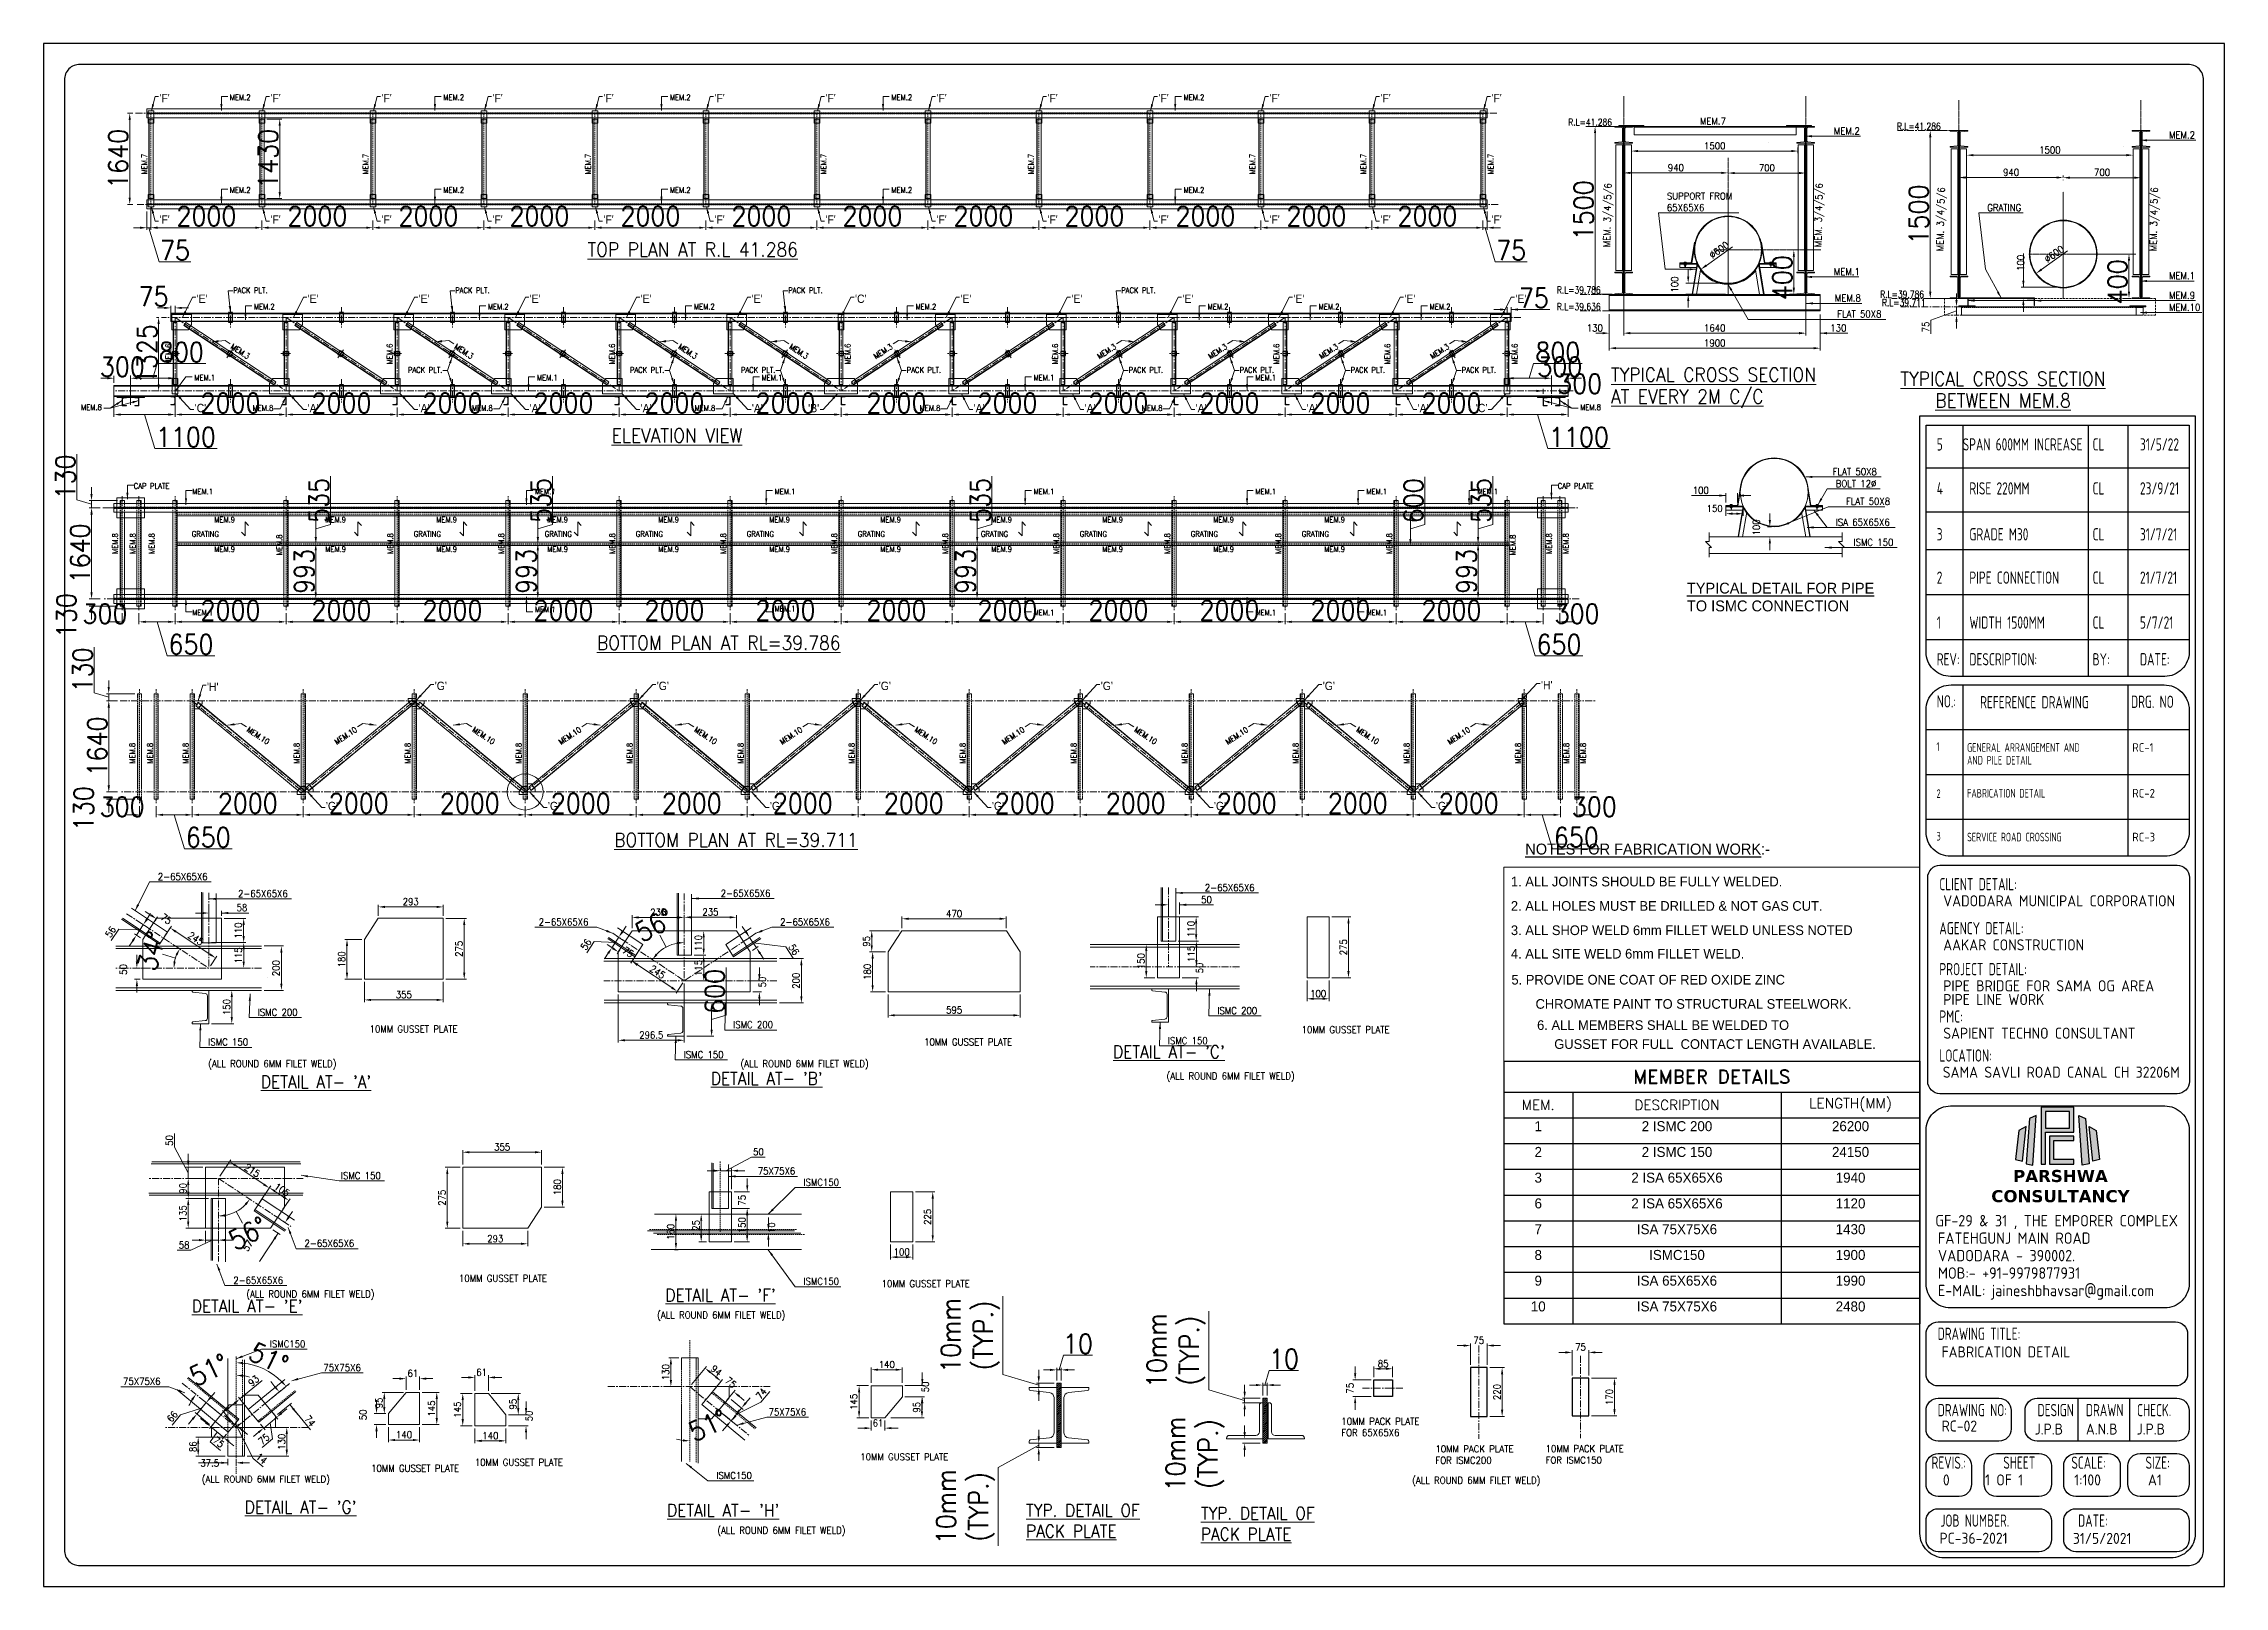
# Model space of a CAD drawing. Header units: millimetres. Extents: x 0 to 1124626, y -157535 to 82123.
# Drawn here: x 495897 to 535190, y 31350 to 59132 of the extents above; entities that cross this region are included whole.
import ezdxf
from ezdxf.enums import TextEntityAlignment as Align

# ---------------------------------------------------------------- set-up
doc = ezdxf.new("R2010")
doc.units = ezdxf.units.MM
doc.header["$MEASUREMENT"] = 0
for name, pattern in [('CENTER', [2, 1.25, -0.25, 0.25, -0.25]), ('DASHED', [0.75, 0.5, -0.25]), ('HIDDEN', [0.375, 0.25, -0.125])]:
    doc.linetypes.add(name, pattern=pattern)
for name, color, linetype, lineweight in [('CN', 253, 'Continuous', 15), ('Dim', 6, 'Continuous', 13), ('L4', 4, 'Continuous', 30), ('PLATE', 190, 'Continuous', 20), ('rSHEET', 2, 'Continuous', 30), ('STR', 112, 'Continuous', 18), ('STR. STEEL', 25, 'Continuous', 18), ('structure', 183, 'Continuous', 15), ('Text', 7, 'Continuous', 15), ('text-2', 73, 'Continuous', 13), ('TEXT-3', 4, 'Continuous', 30), ('TEXT-4', 2, 'Continuous', 25), ('TITLE TEXT', 50, 'Continuous', 18)]:
    doc.layers.add(name, color=color, linetype=linetype, lineweight=lineweight)
doc.styles.add('ROMAND', font='romand.shx')
doc.styles.add('SOFT1', font='soft1.shx')
doc.styles.add('style1', font='romans.shx', dxfattribs={"width": 0.9, "height": 300})
doc.styles.add('TEXT3', font='geniso.shx')
doc.styles.add('TEXT3 0.75NA', font='geniso.shx', dxfattribs={"width": 0.75})
doc.dimstyles.new('2.0 DIM-1', dxfattribs={"dimscale": 40, "dimtxt": 125, "dimasz": 3, "dimexe": 1, "dimexo": 1.2, "dimgap": 0.8, "dimtad": 1, "dimdec": 0, "dimlfac": 0.5, "dimzin": 1, "dimdsep": 46, "dimtxsty": 'style1', "dimcen": 2, "dimclrd": 8, "dimclre": 8, "dimclrt": 7, "dimadec": 0, "dimazin": 0, "dimtfac": 1, "dimtdec": 0, "dimtofl": 0, "dimtmove": 1, "dimatfit": 3, "dimfxl": 1, "dimtolj": 1, "dimtzin": 0, "dimlwd": 9, "dimlwe": 9, "dimarcsym": 1})
doc.dimstyles.new('4.0 DIM-1', dxfattribs={"dimscale": 40, "dimtxt": 125, "dimasz": 3, "dimexe": 1, "dimexo": 1.2, "dimgap": 0.8, "dimtad": 1, "dimdec": 0, "dimlfac": 0.25, "dimzin": 1, "dimdsep": 46, "dimtxsty": 'style1', "dimcen": 2, "dimclrd": 8, "dimclre": 8, "dimclrt": 7, "dimadec": 0, "dimazin": 0, "dimtfac": 1, "dimtdec": 0, "dimtofl": 0, "dimtmove": 1, "dimatfit": 3, "dimfxl": 1, "dimtolj": 1, "dimtzin": 0, "dimlwd": 9, "dimlwe": 9, "dimarcsym": 1})
doc.dimstyles.new('Copy of DIM-1', dxfattribs={"dimscale": 40, "dimtxt": 125, "dimasz": 3, "dimexe": 1, "dimexo": 1.2, "dimgap": 0.8, "dimtad": 1, "dimdec": 0, "dimzin": 1, "dimdsep": 46, "dimtxsty": 'style1', "dimcen": 2, "dimclrd": 8, "dimclre": 8, "dimclrt": 7, "dimadec": 0, "dimazin": 0, "dimtfac": 1, "dimtdec": 0, "dimtofl": 0, "dimtmove": 1, "dimatfit": 3, "dimfxl": 1, "dimtolj": 1, "dimtzin": 0, "dimlwd": 9, "dimlwe": 9, "dimarcsym": 1})

msp = doc.modelspace()

# ---------------------------------------------------------------- texts
at = {"layer": 'Dim', "color": 7, "ltscale": 20, "char_height": 125, "style": 'style1'}
for s, insert, attachment_point in [('\\A1;MEM.2', (528154.0852, 57497.4581), 7), ('\\A1;MEM.2', (534192.8855, 57423.5624), 7), ('\\A1;SUPPORT FROM\\P65X65X6', (525145.0114, 56115.0557), 7), ('\\A1;GRATING ', (530917.2302, 56115.0557), 7), ('\\A1;MEM.1', (528154.0852, 54963.0886), 7), ('\\A1;MEM.1', (534192.8855, 54889.1929), 7), ('\\A1;MEM.9', (534192.8855, 54535.706), 7), ('\\A1;MEM.8', (528172.5578, 54486.9391), 7), ('\\A1;FLAT 50X8', (528214.545, 54198.5708), 7), ('\\A1;MEM.10', (534192.8855, 54320.9309), 7), ('\\A1;FLAT 50X8', (528132.4794, 51361.7311), 7), ('\\A1;BOLT 12%%C', (528186.7141, 51147.279), 7), ('\\A1;FLAT 50X8', (528370.8657, 50825.2685), 7), ('\\A1;ISA 65X65X6', (528186.7141, 50451.5848), 7), ('\\A1;ISMC 150', (528507.8456, 50089.6578), 7), ('\\A1;2-65X65X6', (497954.3926, 44067.8053), 7), ('\\A1;2-65X65X6', (499399.4763, 43762.0994), 7), ('\\A1;2-65X65X6', (508096.0265, 43769.0647), 7), ('\\A1;2-65X65X6', (516819.4123, 43869.3687), 7), ('\\A1;2-65X65X6', (505713.397, 43253.6987), 9), ('\\A1;2-65X65X6', (509168.1901, 43253.6987), 7), ('\\A1;ISMC 200', (499754.5685, 41626.4423), 7), ('\\A1;ISMC 200', (517044.5045, 41653.8727), 7), ('\\A1;ISMC 200', (508321.1187, 41400.622), 7), ('\\A1;ISMC 150', (498863.0124, 41088.638), 7), ('\\A1;ISMC 150', (507429.5627, 40862.8176), 7), ('\\A1;ISMC 150', (516152.9485, 41116.0684), 7), ('\\A1;(ALL ROUND 6MM FILET WELD) ', (498863.0124, 40660.0655), 7), ('\\A1;(ALL ROUND 6MM FILET WELD) ', (508453.2491, 40660.0655), 7), ('\\A1;(ALL ROUND 6MM FILET WELD) ', (516129.6443, 40436.3142), 7), ('\\A1;ISMC 150', (501253.0174, 38682.9218), 7), ('\\A1;75X75X6', (508764.9093, 38765.4201), 7), ('\\A1;ISMC150', (509587.9899, 38562.7769), 7), ('\\A1;2-65X65X6', (500597.4533, 37462.5754), 7), ('\\A1;2-65X65X6', (499314.9672, 36799.3715), 7), ('\\A1;(ALL ROUND 6MM FILET WELD) ', (499549.6707, 36509.6177), 7), ('\\A1;ISMC150', (509587.9899, 36903.464), 1), ('\\A1;(ALL ROUND 6MM FILET WELD) ', (506950.8931, 36130.831), 7), ('\\A1;ISMC150', (499972.2076, 35654.2598), 7), ('\\A1;75X75X6', (498003.6211, 34977.2929), 9), ('\\A1;75X75X6', (500937.4044, 35225.2196), 7), ('\\A1;75X75X6', (508960.7457, 34427.0595), 7), ('\\A1;ISMC150', (508017.7953, 33283.816), 7), ('\\A1;(ALL ROUND 6MM FILET WELD) ', (498746.4028, 33175.9969), 7), ('\\A1;(ALL ROUND 6MM FILET WELD) ', (520555.3131, 33156.8671), 7), ('\\A1;(ALL ROUND 6MM FILET WELD) ', (508036.1451, 32253.3901), 7)]:
    msp.add_mtext(s, dxfattribs=dict(at, insert=insert, attachment_point=attachment_point))
at = {"layer": 'rSHEET', "style": 'TEXT3 0.75NA', "width": 0.75}
for s, height, p in [('5', 220.4917, (530007.4195, 51804.8712)), ('SPAN 600MM INCREASE', 220.491734, (530473.246, 51804.8712)), ('CL', 220.49173, (532815.4371, 51804.8712)), ('31/5/22', 220.49173, (533668.4057, 51804.8712)), ('4', 220.4917, (530007.4195, 51012.7027)), ('RISE 220MM', 220.49173, (530595.1979, 51012.7027)), ('CL', 220.49173, (532815.4371, 51012.7027)), ('23/9/21', 220.49173, (533668.4057, 51012.7027)), ('3', 220.4917, (530007.4195, 50186.0359)), ('GRADE M30', 220.49173, (530595.1979, 50186.0359)), ('CL', 220.49173, (532815.4371, 50186.0359)), ('31/7/21', 220.49173, (533668.4057, 50186.0359)), ('2', 220.4917, (530007.4195, 49405.5468)), ('PIPE CONNECTION', 220.491734, (530595.1979, 49405.5468)), ('CL', 220.49173, (532815.4371, 49405.5468)), ('21/7/21', 220.49173, (533668.4057, 49405.5468)), ('1', 220.4917, (530007.4195, 48597.0772)), ('WIDTH 1500MM', 220.491734, (530595.1979, 48597.0772)), ('CL', 220.49173, (532815.4371, 48597.0772)), ('5/7/21', 220.49173, (533668.4057, 48597.0772)), ('REV:', 220.49173, (530007.4195, 47935.6019)), ('DESCRIPTION:', 220.491734, (530595.1979, 47935.6019)), ('BY:', 220.49173, (532815.4371, 47935.6019)), ('DATE:', 220.49173, (533668.4057, 47935.6019)), ('NO.:', 220.49173, (530007.4195, 47178.0005)), ('REFERENCE DRAWING', 220.491734, (530788.1541, 47161.9367)), ('DRG. NO', 220.49173, (533507.6105, 47170.0235)), ('1', 155.9034, (530003.0625, 46394.5368)), ('GENERAL ARRANGEMENT AND ', 155.903406, (530553.751, 46378.7265)), ('AND PILE DETAIL', 155.903406, (530553.751, 46149.0634)), ('2', 155.9034, (530003.0625, 45548.3313)), ('FABRICATION DETAIL', 155.903406, (530553.751, 45554.2422)), ('3', 155.9034, (530003.0625, 44780.4313)), ('SERVICE ROAD CROSSING', 155.903406, (530553.751, 44765.9626)), ('CLIENT DETAIL:', 220.491734, (530054.2634, 43885.1329)), ('AGENCY DETAIL:', 220.491734, (530054.2634, 43092.114)), ('PROJECT DETAIL:', 220.491734, (530054.2634, 42355.0114)), ('PMC:', 220.49173, (530054.2634, 41501.9141)), ('LOCATION:', 220.49173, (530054.2634, 40799.5073)), ('DRAWING TITLE:', 220.491734, (530023.4449, 35788.5835)), ('DRAWING NO:', 220.491734, (530023.4449, 34413.3358)), ('DESIGN', 220.49173, (531822.9928, 34413.3358)), ('DRAWN', 220.49173, (532694.3559, 34413.3358)), ('CHECK.', 220.49173, (533616.3145, 34413.3358)), ('REVIS.:', 220.49173, (529912.9925, 33467.054)), ('SHEET', 220.49173, (531205.6648, 33467.054)), ('SCALE:', 220.49173, (532432.2986, 33467.054)), ('SIZE:', 220.49173, (533768.9063, 33467.054)), ('JOB NUMBER.', 220.491734, (530073.282, 32423.7558)), ('DATE:', 220.49173, (532553.814, 32423.7558))]:
    msp.add_text(s, height=height, dxfattribs=at).set_placement(p)
at = {"layer": 'rSHEET'}
for s, height, style, p in [('RC-1', 155.90341, 'TEXT3 0.75NA', (533530.3894, 46378.7265)), ('RC-2', 155.90341, 'TEXT3 0.75NA', (533530.3894, 45554.2422)), ('RC-3', 155.90341, 'TEXT3 0.75NA', (533530.3894, 44765.9626)), ('VADODARA MUNICIPAL CORPORATION', 198.442561, 'TEXT3', (530124.509, 43595.8066)), ('AAKAR CONSTRUCTION ', 198.442561, 'TEXT3', (530124.509, 42802.7877)), ('PIPE BRIDGE FOR SAMA OG AREA ', 198.442561, 'TEXT3', (530124.509, 42065.6852)), ('PIPE LINE WORK', 198.442561, 'TEXT3', (530124.509, 41819.1449)), ('SAPIENT TECHNO CONSULTANT ', 198.442561, 'TEXT3', (530124.509, 41212.5878)), ('SAMA SAVLI ROAD CANAL CH 32206M', 198.442561, 'TEXT3', (530115.5873, 40510.181)), ('FABRICATION DETAIL', 198.442561, 'TEXT3', (530093.6905, 35472.0544)), ('RC-02', 198.44256, 'TEXT3', (530093.6905, 34138.0654)), ('J.P.B', 198.44256, 'TEXT3', (531771.9369, 34083.4667)), ('A.N.B', 198.44256, 'TEXT3', (532694.1893, 34083.4667)), ('J.P.B', 198.44256, 'TEXT3', (533609.3741, 34083.4667)), ('0', 198.4426, 'TEXT3', (530117.6955, 33167.0436)), ('1 OF 1', 198.44256, 'TEXT3', (530877.6978, 33167.0436)), ('1:100', 198.44256, 'TEXT3', (532485.0292, 33167.0436)), ('A1', 198.44256, 'TEXT3', (533813.4184, 33167.0436)), ('PC-36-2021', 198.44256, 'TEXT3', (530056.4807, 32116.9604)), ('31/5/2021', 198.44256, 'TEXT3', (532460.063, 32114.2574))]:
    msp.add_text(s, height=height, dxfattribs=dict(at, style=style)).set_placement(p)
at = {"layer": 'rSHEET', "lineweight": 13, "style": 'TEXT3'}
for s, p in [('GF-29 & 31 , THE EMPORER COMPLEX', (529982.1346, 37832.3696)), ('FATEHGUNJ MAIN ROAD', (530029.2788, 37518.0414)), ('VADODARA - 390002.', (530029.2788, 37203.7131)), ('MOB:- +91-9979877931', (530029.2788, 36889.3849)), ('E-MAIL: jaineshbhavsar@gmail.com', (530029.2788, 36575.0567))]:
    msp.add_text(s, height=204.780816, dxfattribs=at).set_placement(p)
at = {"layer": 'Text', "ltscale": 20, "style": 'style1', "width": 0.8}
for s, p in [('R.L=41.286', (523368.0411, 57655.3621)), ('R.L=41.286', (529290.5138, 57581.4663)), ('R.L=39.786', (523162.9563, 54631.3621)), ('R.L=39.786', (528989.694, 54557.4663)), ('R.L=39.636', (523162.9563, 54331.3621)), ('R.L=39.711', (529019.957, 54407.4663))]:
    msp.add_text(s, height=125, dxfattribs=at).set_placement(p)
at = {"layer": 'Text', "ltscale": 20, "style": 'style1'}
for s, insert, char_height, width, attachment_point, rotation in [('MEM.2', (499251.437, 58217.1808), 100, 1218.023492, 1, 359.8539997), ('MEM.2', (503099.1192, 58217.1808), 100, 1218.023492, 1, 359.8539997), ('MEM.2', (507180.7593, 58217.1808), 100, 1218.023492, 1, 359.8539997), ('MEM.2', (511172.4221, 58217.1808), 100, 1218.023492, 1, 359.8539997), ('MEM.2', (516436.6562, 58217.1808), 100, 1218.023492, 1, 359.8539997), ('MEM.7', (497659.5789, 56776.0853), 100, 1518.022116, 1, 89.82648199), ('MEM.7', (501646.9204, 56776.0853), 100, 1518.022116, 1, 89.82648199), ('MEM.7', (505653.5369, 56776.0853), 100, 1518.022116, 1, 89.82648199), ('MEM.7', (509898.5491, 56776.0853), 100, 1518.022116, 1, 89.82648199), ('MEM.7', (513637.2524, 56776.0853), 100, 1518.022116, 1, 89.82648199), ('MEM.7', (517624.8785, 56776.0853), 100, 1518.022116, 1, 89.82648199), ('MEM.7', (519624.8785, 56776.0853), 100, 1518.022116, 1, 89.82648199), ('MEM.7', (521917.7367, 56776.0853), 100, 1518.022116, 1, 89.82648199), ('MEM. 3/4/5/6', (524022.2804, 56620.2467), 125, 2626.169683, 3, 88.7021262), ('MEM. 3/4/5/6', (527827.5562, 56620.2467), 125, 2626.169683, 3, 88.7021262), ('MEM.2', (499251.437, 56548.54), 100, 1218.023492, 1, 359.8539997), ('MEM.2', (503099.1192, 56548.54), 100, 1218.023492, 1, 359.8539997), ('MEM.2', (507180.7593, 56548.54), 100, 1218.023492, 1, 359.8539997), ('MEM.2', (511172.4221, 56548.54), 100, 1218.023492, 1, 359.8539997), ('MEM.2', (516436.6562, 56548.54), 100, 1218.023492, 1, 359.8539997), ('MEM. 3/4/5/6', (530026.0974, 56546.351), 125, 2626.169683, 3, 88.7021262), ('MEM. 3/4/5/6', (533867.6598, 56546.351), 125, 2626.169683, 3, 88.7021262), ('MEM.2', (499685.6191, 54447.3235), 100, 1218.023492, 1, 359.8539997), ('MEM.2', (503901.4043, 54447.3235), 100, 1218.023492, 1, 359.8539997), ('MEM.2', (507614.9413, 54447.3235), 100, 1218.023492, 1, 359.8539997), ('MEM.2', (511606.6042, 54447.3235), 100, 1218.023492, 1, 359.8539997), ('MEM.2', (516870.8383, 54447.3235), 100, 1218.023492, 1, 359.8539997), ('MEM.2', (518870.8383, 54447.3235), 100, 1218.023492, 1, 359.8539997), ('MEM.2', (520870.8383, 54447.3235), 100, 1218.023492, 1, 359.8539997), ('MEM.6', (498093.761, 53356.356), 100, 1218.023492, 1, 89.82648199), ('MEM.3', (499311.5137, 53734.9198), 100, 1218.023492, 1, 326.69916301), ('MEM.6', (502081.1024, 53356.356), 100, 1218.023492, 1, 89.82648199), ('MEM.3', (503341.4236, 53734.9198), 100, 1218.023492, 1, 326.69916301), ('MEM.6', (506087.7189, 53356.356), 100, 1218.023492, 1, 89.82648199), ('MEM.3', (507377.6223, 53734.9198), 100, 1218.023492, 1, 326.69916301), ('MEM.3', (509377.6223, 53734.9198), 100, 1218.023492, 1, 326.69916301), ('MEM.6', (510332.7311, 53356.356), 100, 1218.023492, 1, 89.82648199), ('MEM.3', (511151.4423, 53734.9198), 100, 1218.023492, 3, 33.30083699), ('MEM.6', (514071.4345, 53356.356), 100, 1218.023492, 1, 89.82648199), ('MEM.3', (515178.9664, 53734.9198), 100, 1218.023492, 3, 33.30083699), ('MEM.3', (517178.9664, 53734.9198), 100, 1218.023492, 3, 33.30083699), ('MEM.6', (518059.0605, 53356.356), 100, 1218.023492, 1, 89.82648199), ('MEM.3', (519178.9664, 53734.9198), 100, 1218.023492, 3, 33.30083699), ('MEM.6', (520059.0605, 53356.356), 100, 1218.023492, 1, 89.82648199), ('MEM.3', (521178.9664, 53734.9198), 100, 1218.023492, 3, 33.30083699), ('MEM.6', (522351.9188, 53356.356), 100, 1218.023492, 1, 89.82648199), ('MEM.1', (498613.4623, 53168.9172), 100, 1218.023492, 1, 359.8539997), ('MEM.1', (504785.5954, 53168.9172), 100, 1218.023492, 1, 359.8539997), ('MEM.1', (508832.2076, 53168.9172), 100, 1218.023492, 1, 359.8539997), ('MEM.1', (513733.4909, 53168.9172), 100, 1218.023492, 1, 359.8539997), ('MEM.1', (517731.0796, 53168.9172), 100, 1218.023492, 1, 359.8539997), ('MEM.8', (496946.1067, 52533.3143), 100, 1218.023492, 9, 359.8539997), ('MEM.8', (500035.5646, 52520.7381), 100, 1218.023492, 9, 359.8539997), ('MEM.8', (503988.7931, 52520.7381), 100, 1218.023492, 9, 359.8539997), ('MEM.8', (507998.7346, 52520.7381), 100, 1218.023492, 9, 359.8539997), ('MEM.8', (512054.366, 52520.7381), 100, 1218.023492, 9, 359.8539997), ('MEM.8', (516057.3622, 52520.7381), 100, 1218.023492, 9, 359.8539997), ('MEM.8', (523582.9578, 52533.3143), 100, 1218.023492, 7, 0.1460003), ('CAP PLATE', (497520.4319, 51217.2484), 100, 1218.023492, 1, 359.8539997), ('MEM.1', (498575.4623, 51117.2484), 100, 1218.023492, 1, 359.8539997), ('MEM.1', (504747.5954, 51117.2484), 100, 1218.023492, 1, 359.8539997), ('MEM.1', (509068.5272, 51117.2484), 100, 1218.023492, 1, 359.8539997), ('MEM.1', (513733.4909, 51117.2484), 100, 1218.023492, 1, 359.8539997), ('MEM.1', (517731.0796, 51117.2484), 100, 1218.023492, 1, 359.8539997), ('MEM.1', (519731.0796, 51117.2484), 100, 1218.023492, 1, 359.8539997), ('MEM.1', (521731.0796, 51117.2484), 100, 1218.023492, 1, 359.8539997), ('CAP PLATE', (523177.8965, 51217.2484), 100, 1218.023492, 1, 359.8539997), ('MEM.8', (497134.047, 49942.3538), 100, 1218.023492, 1, 89.82648199), ('MEM.8', (497452.3502, 49942.3538), 100, 1218.023492, 1, 89.82648199), ('MEM.8', (497793.761, 49942.3538), 100, 1218.023492, 1, 89.82648199), ('GRATING', (498566.6924, 50352.5456), 100, 1218.023492, 1, 359.82648199), ('MEM.9', (498971.6988, 50610.7902), 100, 1218.023492, 1, 359.82648199), ('MEM.9', (500971.6988, 50610.7902), 100, 1218.023492, 1, 359.82648199), ('MEM.8', (502093.761, 49942.3538), 100, 1218.023492, 1, 89.82648199), ('GRATING', (502566.6924, 50352.5456), 100, 1218.023492, 1, 359.82648199), ('MEM.9', (502971.6988, 50610.7902), 100, 1218.023492, 1, 359.82648199), ('MEM.8', (504093.761, 49942.3538), 100, 1218.023492, 1, 89.82648199), ('GRATING', (504925.8823, 50352.5456), 100, 1218.023492, 1, 359.82648199), ('MEM.9', (504971.6988, 50610.7902), 100, 1218.023492, 1, 359.82648199), ('MEM.8', (506093.761, 49942.3538), 100, 1218.023492, 1, 89.82648199), ('GRATING', (506566.6924, 50352.5456), 100, 1218.023492, 1, 359.82648199), ('MEM.9', (506971.6988, 50610.7902), 100, 1218.023492, 1, 359.82648199), ('MEM.8', (508093.761, 49942.3538), 100, 1218.023492, 1, 89.82648199), ('GRATING', (508566.6924, 50352.5456), 100, 1218.023492, 1, 359.82648199), ('MEM.9', (508971.6988, 50610.7902), 100, 1218.023492, 1, 359.82648199), ('MEM.8', (510093.761, 49942.3538), 100, 1218.023492, 1, 89.82648199), ('GRATING', (510566.6924, 50352.5456), 100, 1218.023492, 1, 359.82648199), ('MEM.9', (510971.6988, 50610.7902), 100, 1218.023492, 1, 359.82648199), ('MEM.8', (512093.761, 49942.3538), 100, 1218.023492, 1, 89.82648199), ('GRATING', (512784.8798, 50352.5456), 100, 1218.023492, 1, 359.82648199), ('MEM.9', (512971.6988, 50610.7902), 100, 1218.023492, 1, 359.82648199), ('MEM.8', (514093.761, 49942.3538), 100, 1218.023492, 1, 89.82648199), ('GRATING', (514566.6924, 50352.5456), 100, 1218.023492, 1, 359.82648199), ('MEM.9', (514971.6988, 50610.7902), 100, 1218.023492, 1, 359.82648199), ('MEM.8', (516093.761, 49942.3538), 100, 1218.023492, 1, 89.82648199), ('GRATING', (516566.6924, 50352.5456), 100, 1218.023492, 1, 359.82648199), ('MEM.9', (516971.6988, 50610.7902), 100, 1218.023492, 1, 359.82648199), ('MEM.8', (518093.761, 49942.3538), 100, 1218.023492, 1, 89.82648199), ('GRATING', (518566.6924, 50352.5456), 100, 1218.023492, 1, 359.82648199), ('GRATING', (518566.6924, 50352.5456), 100, 1218.023492, 1, 359.82648199), ('MEM.9', (518971.6988, 50610.7902), 100, 1218.023492, 1, 359.82648199), ('MEM.9', (518971.6988, 50610.7902), 100, 1218.023492, 1, 359.82648199), ('MEM.8', (520093.761, 49942.3538), 100, 1218.023492, 1, 89.82648199), ('MEM.8', (522971.3811, 49942.3538), 100, 1218.023492, 1, 89.82648199), ('MEM.8', (523272.8091, 49942.3538), 100, 1218.023492, 1, 89.82648199), ('MEM.9', (498971.6988, 50079.2422), 100, 1218.023492, 1, 359.82648199), ('MEM.8', (500093.761, 49919.0809), 100, 1218.023492, 1, 89.82648199), ('MEM.9', (500971.6988, 50079.2422), 100, 1218.023492, 1, 359.82648199), ('MEM.9', (502971.6988, 50079.2422), 100, 1218.023492, 1, 359.82648199), ('MEM.9', (504971.6988, 50079.2422), 100, 1218.023492, 1, 359.82648199), ('MEM.9', (506971.6988, 50079.2422), 100, 1218.023492, 1, 359.82648199), ('MEM.9', (508971.6988, 50079.2422), 100, 1218.023492, 1, 359.82648199), ('MEM.9', (510971.6988, 50079.2422), 100, 1218.023492, 1, 359.82648199), ('MEM.9', (512971.6988, 50079.2422), 100, 1218.023492, 1, 359.82648199), ('MEM.9', (514971.6988, 50079.2422), 100, 1218.023492, 1, 359.82648199), ('MEM.9', (516971.6988, 50079.2422), 100, 1218.023492, 1, 359.82648199), ('MEM.9', (518971.6988, 50079.2422), 100, 1218.023492, 1, 359.82648199), ('MEM.9', (518971.6988, 50079.2422), 100, 1218.023492, 1, 359.82648199), ('MEM.8', (522317.4214, 49916.9606), 100, 1218.023492, 1, 89.82648199), ('MEM.1', (498575.4623, 48937.3792), 100, 1218.023492, 1, 359.8539997), ('MEM.1', (504747.5954, 48993.4138), 100, 1218.023492, 1, 359.8539997), ('MEM.1', (509068.5272, 49007.0335), 100, 1218.023492, 1, 359.8539997), ('MEM.1', (513733.4909, 48937.3792), 100, 1218.023492, 1, 359.8539997), ('MEM.1', (517731.0796, 48937.3792), 100, 1218.023492, 1, 359.8539997), ('MEM.1', (519731.0796, 48937.3792), 100, 1218.023492, 1, 359.8539997), ('MEM.10', (499602.6674, 46835.4294), 100, 1218.023492, 1, 326.69916301), ('MEM.10', (501500.0509, 46835.4294), 100, 1218.023492, 3, 33.30083699), ('MEM.10', (503663.9785, 46835.4294), 100, 1218.023492, 1, 326.69916301), ('MEM.10', (505540.4611, 46835.4294), 100, 1218.023492, 3, 33.30083699), ('MEM.10', (507664.1714, 46835.4294), 100, 1218.023492, 1, 326.69916301), ('MEM.10', (509524.5982, 46835.4294), 100, 1218.023492, 3, 33.30083699), ('MEM.10', (511637.3056, 46835.4294), 100, 1218.023492, 1, 326.69916301), ('MEM.10', (513528.4372, 46835.4294), 100, 1218.023492, 3, 33.30083699), ('MEM.10', (515593.0596, 46835.4294), 100, 1218.023492, 1, 326.69916301), ('MEM.10', (517557.2689, 46835.4294), 100, 1218.023492, 3, 33.30083699), ('MEM.10', (519593.0596, 46835.4294), 100, 1218.023492, 1, 326.69916301), ('MEM.10', (521557.2689, 46835.4294), 100, 1218.023492, 3, 33.30083699), ('MEM.8', (497444.6789, 46166.148), 100, 1518.022116, 1, 89.82648199), ('MEM.8', (497762.9822, 46166.148), 100, 1518.022116, 1, 89.82648199), ('MEM.8', (498404.393, 46166.148), 100, 1518.022116, 1, 89.82648199), ('MEM.8', (500404.393, 46166.148), 100, 1518.022116, 1, 89.82648199), ('MEM.8', (502404.393, 46166.148), 100, 1518.022116, 1, 89.82648199), ('MEM.8', (504404.393, 46166.148), 100, 1518.022116, 1, 89.82648199), ('MEM.8', (506404.393, 46166.148), 100, 1518.022116, 1, 89.82648199), ('MEM.8', (508404.393, 46166.148), 100, 1518.022116, 1, 89.82648199), ('MEM.8', (510404.393, 46166.148), 100, 1518.022116, 1, 89.82648199), ('MEM.8', (512404.393, 46166.148), 100, 1518.022116, 1, 89.82648199), ('MEM.8', (514404.393, 46166.148), 100, 1518.022116, 1, 89.82648199), ('MEM.8', (516404.393, 46166.148), 100, 1518.022116, 1, 89.82648199), ('MEM.8', (518404.393, 46166.148), 100, 1518.022116, 1, 89.82648199), ('MEM.8', (520404.393, 46166.148), 100, 1518.022116, 1, 89.82648199), ('MEM.8', (522410.1901, 46166.148), 100, 1518.022116, 1, 89.82648199), ('MEM.8', (523282.013, 46166.148), 100, 1518.022116, 1, 89.82648199), ('MEM.8', (523583.4411, 46166.148), 100, 1518.022116, 1, 89.82648199)]:
    msp.add_mtext(s, dxfattribs=dict(at, insert=insert, char_height=char_height, width=width, attachment_point=attachment_point, rotation=rotation))
for s, insert, char_height, width, attachment_point in [('MEM.7', (525740.4673, 57798.5956), 125, 3613.508763, 1), ('PACK PLT.', (499312.5177, 54741.3025), 100, 1218.023492, 1), ('PACK PLT.', (503312.5177, 54741.3025), 100, 1218.023492, 1), ('PACK PLT.', (509312.5177, 54741.3025), 100, 1218.023492, 1), ('PACK PLT.', (515312.5177, 54741.3025), 100, 1218.023492, 1), ('PACK PLT.', (503081.6957, 53305.9133), 100, 1218.023492, 3), ('PACK PLT.', (507081.6957, 53305.9133), 100, 1218.023492, 3), ('PACK PLT.', (509081.6957, 53305.9133), 100, 1218.023492, 3), ('PACK PLT.', (511447.3689, 53305.9133), 100, 1218.023492, 1), ('PACK PLT.', (515447.3689, 53305.9133), 100, 1218.023492, 1), ('PACK PLT.', (517447.3689, 53305.9133), 100, 1218.023492, 1), ('PACK PLT.', (519447.3689, 53305.9133), 100, 1218.023492, 1), ('PACK PLT.', (521447.3689, 53305.9133), 100, 1218.023492, 1), ('10MM GUSSET PLATE', (501770.2837, 41324.6368), 125, 1577.336222, 7), ('10MM GUSSET PLATE', (518563.6056, 41313.209), 125, 1577.336222, 7), ('10MM GUSSET PLATE', (511761.7602, 41088.9739), 125, 1577.336222, 7), ('10MM GUSSET PLATE', (503380.4985, 36833.6939), 125, 1577.336222, 7), ('10MM GUSSET PLATE', (510996.958, 36737.6464), 125, 1577.336222, 7), ('10MM PACK PLATE\\PFOR 65X65X6', (519279.7513, 34053.088), 125, 2126.61603, 7), ('10MM PACK PLATE\\PFOR ISMC200', (520974.5838, 33555.0477), 125, 2126.61603, 7), ('10MM PACK PLATE\\PFOR ISMC150', (522960.7349, 33559.8638), 125, 2126.61603, 7), ('10MM GUSSET PLATE', (501798.1199, 33411.0125), 125, 1577.336222, 7), ('10MM GUSSET PLATE', (503667.3883, 33523.075), 125, 1577.336222, 7), ('10MM GUSSET PLATE', (510611.3816, 33619.562), 125, 1577.336222, 7)]:
    msp.add_mtext(s, dxfattribs=dict(at, insert=insert, char_height=char_height, width=width, attachment_point=attachment_point))
at = {"layer": 'text-2', "color": 7, "style": 'SOFT1'}
for s, p in [('1. ALL JOINTS SHOULD BE FULLY WELDED.', (522334.6134, 43955.0109)), ('2. ALL HOLES MUST BE DRILLED & NOT GAS CUT.', (522334.6134, 43516.3767)), ('3. ALL SHOP WELD 6mm FILLET WELD UNLESS NOTED', (522334.6134, 43078.4021)), ('4. ALL SITE WELD 6mm FILLET WELD.', (522334.6134, 42655.7958)), ('5. PROVIDE ONE COAT OF RED OXIDE ZINC ', (522344.0923, 42188.0608)), ('CHROMATE PAINT TO STRUCTURAL STEELWORK.', (522778.4152, 41751.39))]:
    msp.add_text(s, height=174.08567, dxfattribs=at).set_placement(p)
for s, p in [('6. ALL MEMBERS SHALL BE WELDED TO ', (525109.3406, 41457.1798)), ('GUSSET FOR FULL  CONTACT LENGTH AVAILABLE.', (526012.8144, 41115.7056))]:
    msp.add_text(s, height=174.08567, dxfattribs=at).set_placement(p, align=Align.MIDDLE_CENTER)
at = {"layer": 'TEXT-3', "color": 6, "style": 'SOFT1'}
for s, p in [('%%UTYPICAL DETAIL FOR PIPE', (525505.9412, 49228.5785)), ('TO ISMC CONNECTION', (525505.9412, 48908.2238)), ('%%UNOTES FOR FABRICATION WORK%%U:-', (522593.3798, 44529.6647))]:
    msp.add_text(s, height=195.846379, dxfattribs=at).set_placement(p)
at = {"layer": 'TEXT-4', "ltscale": 20, "char_height": 150, "width": 111.984005, "style": 'style1'}
for s, insert, attachment_point in [("{\\fArial|b0|i0|c0|p34;'F'}", (497982.0252, 58227.8629), 1), ("{\\fArial|b0|i0|c0|p34;'F'}", (499982.0252, 58227.8629), 1), ("{\\fArial|b0|i0|c0|p34;'F'}", (501982.0252, 58227.8629), 1), ("{\\fArial|b0|i0|c0|p34;'F'}", (503982.0252, 58227.8629), 1), ("{\\fArial|b0|i0|c0|p34;'F'}", (505982.0252, 58227.8629), 1), ("{\\fArial|b0|i0|c0|p34;'F'}", (507982.0252, 58227.8629), 1), ("{\\fArial|b0|i0|c0|p34;'F'}", (509982.0252, 58227.8629), 1), ("{\\fArial|b0|i0|c0|p34;'F'}", (511982.0252, 58227.8629), 1), ("{\\fArial|b0|i0|c0|p34;'F'}", (513982.0252, 58227.8629), 1), ("{\\fArial|b0|i0|c0|p34;'F'}", (515982.0252, 58227.8629), 1), ("{\\fArial|b0|i0|c0|p34;'F'}", (517982.0252, 58227.8629), 1), ("{\\fArial|b0|i0|c0|p34;'F'}", (519982.0252, 58227.8629), 1), ("{\\fArial|b0|i0|c0|p34;'F'}", (521982.0252, 58227.8629), 1), ("{\\fArial|b0|i0|c0|p34;'F'}", (497982.0252, 55888.704), 7), ("{\\fArial|b0|i0|c0|p34;'F'}", (499982.0252, 55888.704), 7), ("{\\fArial|b0|i0|c0|p34;'F'}", (501982.0252, 55888.704), 7), ("{\\fArial|b0|i0|c0|p34;'F'}", (503982.0252, 55888.704), 7), ("{\\fArial|b0|i0|c0|p34;'F'}", (505982.0252, 55888.704), 7), ("{\\fArial|b0|i0|c0|p34;'F'}", (507982.0252, 55888.704), 7), ("{\\fArial|b0|i0|c0|p34;'F'}", (509982.0252, 55888.704), 7), ("{\\fArial|b0|i0|c0|p34;'F'}", (511982.0252, 55888.704), 7), ("{\\fArial|b0|i0|c0|p34;'F'}", (513982.0252, 55888.704), 7), ("{\\fArial|b0|i0|c0|p34;'F'}", (515982.0252, 55888.704), 7), ("{\\fArial|b0|i0|c0|p34;'F'}", (517982.0252, 55888.704), 7), ("{\\fArial|b0|i0|c0|p34;'F'}", (519982.0252, 55888.704), 7), ("{\\fArial|b0|i0|c0|p34;'F'}", (521982.0252, 55888.704), 7), ("{\\fArial|b0|i0|c0|p34;'E'}", (498653.9919, 54613.3598), 1), ("{\\fArial|b0|i0|c0|p34;'E'}", (500653.9919, 54613.3598), 1), ("{\\fArial|b0|i0|c0|p34;'E'}", (502653.9919, 54613.3598), 1), ("{\\fArial|b0|i0|c0|p34;'E'}", (504653.9919, 54613.3598), 1), ("{\\fArial|b0|i0|c0|p34;'E'}", (506653.9919, 54613.3598), 1), ("{\\fArial|b0|i0|c0|p34;'E'}", (508653.9919, 54613.3598), 1), ("{\\fArial|b0|i0|c0|p34;'C'}", (510517.0287, 54613.3598), 1), ("{\\fArial|b0|i0|c0|p34;'E'}", (512414.1982, 54613.3598), 1), ("{\\fArial|b0|i0|c0|p34;'E'}", (514414.1982, 54613.3598), 1), ("{\\fArial|b0|i0|c0|p34;'E'}", (516414.1982, 54613.3598), 1), ("{\\fArial|b0|i0|c0|p34;'E'}", (518414.1982, 54613.3598), 1), ("{\\fArial|b0|i0|c0|p34;'E'}", (520414.1982, 54613.3598), 1), ("{\\fArial|b0|i0|c0|p34;'E'}", (522414.1982, 54613.3598), 1), ("{\\fArial|b0|i0|c0|p34;'C'}", (498617.9363, 52493.429), 7), ("{\\fArial|b0|i0|c0|p34;'A'}", (500653.9919, 52493.429), 7), ("{\\fArial|b0|i0|c0|p34;'A'}", (502653.9919, 52493.429), 7), ("{\\fArial|b0|i0|c0|p34;'A'}", (504653.9919, 52493.429), 7), ("{\\fArial|b0|i0|c0|p34;'A'}", (506653.9919, 52493.429), 7), ("{\\fArial|b0|i0|c0|p34;'A'}", (508658.4274, 52493.429), 7), ("{\\fArial|b0|i0|c0|p34;'B'}", (509870.6371, 52493.429), 9), ("{\\fArial|b0|i0|c0|p34;'A'}", (512653.9919, 52493.429), 7), ("{\\fArial|b0|i0|c0|p34;'A'}", (514653.9919, 52493.429), 7), ("{\\fArial|b0|i0|c0|p34;'A'}", (516653.9919, 52493.429), 7), ("{\\fArial|b0|i0|c0|p34;'A'}", (518653.9919, 52493.429), 7), ("{\\fArial|b0|i0|c0|p34;'A'}", (520653.9919, 52493.429), 7), ("{\\fArial|b0|i0|c0|p34;'C'}", (521911.1282, 52493.429), 9), ("{\\fArial|b0|i0|c0|p34;'H'}", (498839.876, 47625.8309), 1), ("{\\fArial|b0|i0|c0|p34;'G'}", (502944.6239, 47641.8309), 1), ("{\\fArial|b0|i0|c0|p34;'G'}", (506944.6239, 47641.8309), 1), ("{\\fArial|b0|i0|c0|p34;'G'}", (510944.6239, 47641.8309), 1), ("{\\fArial|b0|i0|c0|p34;'G'}", (514944.6239, 47641.8309), 1), ("{\\fArial|b0|i0|c0|p34;'G'}", (518944.6239, 47641.8309), 1), ("{\\fArial|b0|i0|c0|p34;'H'}", (522876.2276, 47656.6208), 1), ("{\\fArial|b0|i0|c0|p34;'G'}", (500983.4779, 45325.9), 7), ("{\\fArial|b0|i0|c0|p34;'G'}", (504983.4779, 45325.9), 7), ("{\\fArial|b0|i0|c0|p34;'G'}", (508983.4779, 45325.9), 7), ("{\\fArial|b0|i0|c0|p34;'G'}", (512983.4779, 45325.9), 7), ("{\\fArial|b0|i0|c0|p34;'G'}", (516983.4779, 45325.9), 7), ("{\\fArial|b0|i0|c0|p34;'G'}", (520983.4779, 45325.9), 7)]:
    msp.add_mtext(s, dxfattribs=dict(at, insert=insert, attachment_point=attachment_point))
at = {"layer": 'TITLE TEXT', "ltscale": 20, "width": 8570.669872, "attachment_point": 1, "style": 'style1'}
for s, insert, char_height in [('{\\LTOP PLAN AT R.L 41.286}', (505697.6955, 55551.7384), 250), ('{\\LELEVATION VIEW}', (506131.8775, 52198.5542), 250), ('{\\LBOTTOM PLAN AT RL=39.786}', (505867.2907, 48467.5492), 250), ('{\\LBOTTOM PLAN AT RL=39.711}', (506177.9227, 44916.725), 250), ("{\\LDETAIL AT- 'C'}", (515165.4022, 41088.9502), 225), ("{\\LDETAIL AT- 'A'}", (499811.7096, 40546.8751), 225), ("{\\LDETAIL AT- 'B'}", (507918.6008, 40609.4259), 225), ("{\\LDETAIL AT- 'F'}", (507099.1214, 36707.0008), 225), ("{\\LDETAIL AT- 'E'}", (498565.7525, 36509.6914), 225), ("{\\LDETAIL AT- 'G'}", (499520.1536, 32889.356), 225), ("{\\LDETAIL AT- 'H'}", (507129.4245, 32831.6161), 225), ('{\\LTYP. DETAIL OF \\PPACK PLATE}', (513598.0056, 32830.9614), 225), ('{\\LTYP. DETAIL OF \\PPACK PLATE}', (516748.301, 32778.1586), 225)]:
    msp.add_mtext(s, dxfattribs=dict(at, insert=insert, char_height=char_height))
at = {"layer": 'TITLE TEXT', "color": 1, "ltscale": 20, "char_height": 250, "attachment_point": 1, "style": 'style1'}
for s, insert, width in [('{\\LTYPICAL CROSS SECTION}', (524138.4931, 53296.1747), 5006.261719), ('{\\LTYPICAL CROSS SECTION}', (529352.8307, 53222.279), 4706.261719), ('{\\LAT EVERY 2M C/C}', (524138.4931, 52903.1323), 5006.261719), ('{\\LBETWEEN MEM.8}', (529981.316, 52829.2366), 4706.261719)]:
    msp.add_mtext(s, dxfattribs=dict(at, insert=insert, width=width))

# ---------------------------------------------------------------- blocks, each defined once
blk = doc.blocks.new('*D673')
at = {"layer": 'DEFPOINTS', "color": 0, "ltscale": 20, "transparency": 16777216}
for p in [(527306, 55418), (527305, 54618), (527432, 54618)]:
    blk.add_point(p, dxfattribs=at)
at = {"layer": 'Dim', "color": 8, "lineweight": 9, "ltscale": 20, "transparency": 16777216}
for p, q in [((527354, 55418), (527472, 55418)), ((527432, 55298), (527432, 54738)), ((527353, 54618), (527472, 54618))]:
    blk.add_line(p, q, dxfattribs=at)
at = {"layer": 'Dim', "color": 8, "ltscale": 20, "transparency": 16777216}
for points in [[(527452, 55298), (527412, 55298), (527432, 55418)], [(527412, 54738), (527452, 54738), (527432, 54618)]]:
    blk.add_solid(points, dxfattribs=at)
at = {"layer": 'Dim', "color": 7, "ltscale": 20, "transparency": 16777216, "insert": (527225, 54918), "char_height": 350, "attachment_point": 5, "rotation": 90, "style": 'style1'}
blk.add_mtext('\\A1;400', dxfattribs=at)
blk = doc.blocks.new('*D674')
at = {"layer": 'DEFPOINTS', "color": 0, "ltscale": 20, "transparency": 16777216}
for p in [(523851, 57642), (524311, 57642), (524207, 54621)]:
    blk.add_point(p, dxfattribs=at)
at = {"layer": 'Dim', "color": 8, "lineweight": 9, "ltscale": 20, "transparency": 16777216}
for p, q in [((524263, 57642), (523811, 57642)), ((523851, 54741), (523851, 57522)), ((524159, 54621), (523811, 54621))]:
    blk.add_line(p, q, dxfattribs=at)
at = {"layer": 'Dim', "color": 8, "ltscale": 20, "transparency": 16777216}
for points in [[(523871, 57522), (523831, 57522), (523851, 57642)], [(523831, 54741), (523871, 54741), (523851, 54621)]]:
    blk.add_solid(points, dxfattribs=at)
at = {"layer": 'Dim', "color": 7, "ltscale": 20, "transparency": 16777216, "insert": (523644, 56131), "char_height": 350, "attachment_point": 5, "rotation": 90, "style": 'style1'}
blk.add_mtext('\\A1;1500', dxfattribs=at)
blk = doc.blocks.new('*D675')
at = {"layer": 'DEFPOINTS', "color": 0, "ltscale": 20, "transparency": 16777216}
for p in [(524367, 54640), (527647, 54640), (527647, 53919)]:
    blk.add_point(p, dxfattribs=at)
at = {"layer": 'Dim', "color": 8, "lineweight": 9, "ltscale": 20, "transparency": 16777216}
for p, q in [((524367, 54592), (524367, 53879)), ((527647, 54592), (527647, 53879)), ((524487, 53919), (527527, 53919))]:
    blk.add_line(p, q, dxfattribs=at)
at = {"layer": 'Dim', "color": 8, "ltscale": 20, "transparency": 16777216}
for points in [[(524487, 53939), (524487, 53899), (524367, 53919)], [(527527, 53899), (527527, 53939), (527647, 53919)]]:
    blk.add_solid(points, dxfattribs=at)
at = {"layer": 'Dim', "color": 7, "ltscale": 20, "transparency": 16777216, "insert": (526007, 54013), "char_height": 125, "attachment_point": 5, "style": 'style1'}
blk.add_mtext('\\A1;1640', dxfattribs=at)
blk = doc.blocks.new('*D676')
at = {"layer": 'DEFPOINTS', "color": 0, "ltscale": 20, "transparency": 16777216}
for p in [(524507, 57313), (527507, 57313), (527507, 57198)]:
    blk.add_point(p, dxfattribs=at)
at = {"layer": 'Dim', "color": 8, "lineweight": 9, "ltscale": 20, "transparency": 16777216}
for p, q in [((524507, 57265), (524507, 57158)), ((524627, 57198), (527387, 57198)), ((527507, 57265), (527507, 57158))]:
    blk.add_line(p, q, dxfattribs=at)
at = {"layer": 'Dim', "color": 8, "ltscale": 20, "transparency": 16777216}
for points in [[(524627, 57218), (524627, 57178), (524507, 57198)], [(527387, 57178), (527387, 57218), (527507, 57198)]]:
    blk.add_solid(points, dxfattribs=at)
at = {"layer": 'Dim', "color": 7, "ltscale": 20, "transparency": 16777216, "insert": (526007, 57292), "char_height": 125, "attachment_point": 5, "style": 'style1'}
blk.add_mtext('\\A1;1500', dxfattribs=at)
blk = doc.blocks.new('*D677')
at = {"layer": 'DEFPOINTS', "color": 0, "ltscale": 20, "transparency": 16777216}
for p in [(526735, 55766), (525759, 55069)]:
    blk.add_point(p, dxfattribs=at)
at = {"layer": 'Dim', "color": 8, "lineweight": 9, "ltscale": 20, "transparency": 16777216}
blk.add_line((526325, 55473), (525857, 55138), dxfattribs=at)
at = {"layer": 'Dim', "color": 8, "ltscale": 20, "transparency": 16777216}
blk.add_solid([(525845, 55155), (525868, 55122), (525759, 55069)], dxfattribs=at)
at = {"layer": 'Dim', "color": 7, "ltscale": 20, "transparency": 16777216, "insert": (526085, 55417), "char_height": 125, "attachment_point": 5, "rotation": 35.5557, "style": 'style1'}
blk.add_mtext('\\A1;∅600', dxfattribs=at)
blk = doc.blocks.new('*D678')
at = {"layer": 'DEFPOINTS', "color": 0, "ltscale": 20, "transparency": 16777216}
for p in [(525529, 54618), (526247, 54818), (526247, 54618)]:
    blk.add_point(p, dxfattribs=at)
at = {"layer": 'Dim', "color": 8, "lineweight": 9, "ltscale": 20, "transparency": 16777216}
for p, q in [((525529, 54938), (525529, 55058)), ((526199, 54818), (525489, 54818)), ((526199, 54618), (525489, 54618)), ((525529, 54498), (525529, 54378))]:
    blk.add_line(p, q, dxfattribs=at)
at = {"layer": 'Dim', "color": 8, "ltscale": 20, "transparency": 16777216}
for points in [[(525509, 54938), (525549, 54938), (525529, 54818)], [(525549, 54498), (525509, 54498), (525529, 54618)]]:
    blk.add_solid(points, dxfattribs=at)
at = {"layer": 'Dim', "color": 7, "ltscale": 20, "transparency": 16777216, "insert": (525284, 54795), "char_height": 125, "attachment_point": 5, "rotation": 90, "style": 'style1'}
blk.add_mtext('\\A1;100', dxfattribs=at)
blk = doc.blocks.new('*D679')
at = {"layer": 'DEFPOINTS', "color": 0, "ltscale": 20, "transparency": 16777216}
for p in [(527647, 54308), (527907, 54304), (527907, 53918)]:
    blk.add_point(p, dxfattribs=at)
at = {"layer": 'Dim', "color": 8, "lineweight": 9, "ltscale": 20, "transparency": 16777216}
for p, q in [((527647, 54260), (527647, 53878)), ((527907, 54256), (527907, 53878)), ((527527, 53918), (527407, 53918)), ((527907, 53918), (528403, 53918)), ((528027, 53918), (528147, 53918))]:
    blk.add_line(p, q, dxfattribs=at)
at = {"layer": 'Dim', "color": 8, "ltscale": 20, "transparency": 16777216}
for points in [[(527527, 53898), (527527, 53938), (527647, 53918)], [(528027, 53938), (528027, 53898), (527907, 53918)]]:
    blk.add_solid(points, dxfattribs=at)
at = {"layer": 'Dim', "color": 7, "ltscale": 20, "transparency": 16777216, "insert": (528235, 54013), "char_height": 125, "attachment_point": 5, "style": 'style1'}
blk.add_mtext('\\A1;130', dxfattribs=at)
blk = doc.blocks.new('*D680')
at = {"layer": 'DEFPOINTS', "color": 0, "ltscale": 20, "transparency": 16777216}
for p in [(524107, 54308), (524367, 54308), (524107, 53918)]:
    blk.add_point(p, dxfattribs=at)
at = {"layer": 'Dim', "color": 8, "lineweight": 9, "ltscale": 20, "transparency": 16777216}
for p, q in [((524107, 54260), (524107, 53878)), ((524367, 54260), (524367, 53878)), ((523987, 53918), (523867, 53918)), ((524487, 53918), (524607, 53918))]:
    blk.add_line(p, q, dxfattribs=at)
at = {"layer": 'Dim', "color": 8, "ltscale": 20, "transparency": 16777216}
for points in [[(523987, 53898), (523987, 53938), (524107, 53918)], [(524487, 53938), (524487, 53898), (524367, 53918)]]:
    blk.add_solid(points, dxfattribs=at)
at = {"layer": 'Dim', "color": 7, "ltscale": 20, "transparency": 16777216, "insert": (523847, 54013), "char_height": 125, "attachment_point": 5, "style": 'style1'}
blk.add_mtext('\\A1;130', dxfattribs=at)
blk = doc.blocks.new('*D681')
at = {"layer": 'DEFPOINTS', "color": 0, "ltscale": 20, "transparency": 16777216}
for p in [(524367, 56807), (526247, 56807), (526247, 56805)]:
    blk.add_point(p, dxfattribs=at)
at = {"layer": 'Dim', "color": 8, "lineweight": 9, "ltscale": 20, "transparency": 16777216}
for p, q in [((524367, 56759), (524367, 56765)), ((524487, 56805), (526127, 56805)), ((526247, 56759), (526247, 56765))]:
    blk.add_line(p, q, dxfattribs=at)
at = {"layer": 'Dim', "color": 8, "ltscale": 20, "transparency": 16777216}
for points in [[(524487, 56825), (524487, 56785), (524367, 56805)], [(526127, 56785), (526127, 56825), (526247, 56805)]]:
    blk.add_solid(points, dxfattribs=at)
at = {"layer": 'Dim', "color": 7, "ltscale": 20, "transparency": 16777216, "insert": (525307, 56899), "char_height": 125, "attachment_point": 5, "style": 'style1'}
blk.add_mtext('\\A1;940', dxfattribs=at)
blk = doc.blocks.new('*D682')
at = {"layer": 'DEFPOINTS', "color": 0, "ltscale": 20, "transparency": 16777216}
for p in [(526247, 56759), (527647, 56802), (527647, 56759)]:
    blk.add_point(p, dxfattribs=at)
at = {"layer": 'Dim', "color": 8, "lineweight": 9, "ltscale": 20, "transparency": 16777216}
for p, q in [((526247, 56807), (526247, 56842)), ((526367, 56802), (527527, 56802)), ((527647, 56807), (527647, 56842))]:
    blk.add_line(p, q, dxfattribs=at)
at = {"layer": 'Dim', "color": 8, "ltscale": 20, "transparency": 16777216}
for points in [[(526367, 56822), (526367, 56782), (526247, 56802)], [(527527, 56782), (527527, 56822), (527647, 56802)]]:
    blk.add_solid(points, dxfattribs=at)
at = {"layer": 'Dim', "color": 7, "ltscale": 20, "transparency": 16777216, "insert": (526947, 56896), "char_height": 125, "attachment_point": 5, "style": 'style1'}
blk.add_mtext('\\A1;700', dxfattribs=at)
blk = doc.blocks.new('*D683')
at = {"layer": 'DEFPOINTS', "color": 0, "ltscale": 20, "transparency": 16777216}
for p in [(524107, 54108), (527907, 54108), (527907, 53648)]:
    blk.add_point(p, dxfattribs=at)
at = {"layer": 'Dim', "color": 8, "lineweight": 9, "ltscale": 20, "transparency": 16777216}
for p, q in [((524107, 54060), (524107, 53608)), ((527907, 54060), (527907, 53608)), ((524227, 53648), (527787, 53648))]:
    blk.add_line(p, q, dxfattribs=at)
at = {"layer": 'Dim', "color": 8, "ltscale": 20, "transparency": 16777216}
for points in [[(524227, 53668), (524227, 53628), (524107, 53648)], [(527787, 53628), (527787, 53668), (527907, 53648)]]:
    blk.add_solid(points, dxfattribs=at)
at = {"layer": 'Dim', "color": 7, "ltscale": 20, "transparency": 16777216, "insert": (526007, 53742), "char_height": 125, "attachment_point": 5, "style": 'style1'}
blk.add_mtext('\\A1;1900', dxfattribs=at)
blk = doc.blocks.new('*D684')
at = {"layer": 'DEFPOINTS', "color": 0, "ltscale": 20, "transparency": 16777216}
for p in [(533345, 55344), (533344, 54544), (533471, 54544)]:
    blk.add_point(p, dxfattribs=at)
at = {"layer": 'Dim', "color": 8, "lineweight": 9, "ltscale": 20, "transparency": 16777216}
for p, q in [((533393, 55344), (533511, 55344)), ((533471, 55224), (533471, 54664)), ((533392, 54544), (533511, 54544))]:
    blk.add_line(p, q, dxfattribs=at)
at = {"layer": 'Dim', "color": 8, "ltscale": 20, "transparency": 16777216}
for points in [[(533491, 55224), (533451, 55224), (533471, 55344)], [(533451, 54664), (533491, 54664), (533471, 54544)]]:
    blk.add_solid(points, dxfattribs=at)
at = {"layer": 'Dim', "color": 7, "ltscale": 20, "transparency": 16777216, "insert": (533264, 54844), "char_height": 350, "attachment_point": 5, "rotation": 90, "style": 'style1'}
blk.add_mtext('\\A1;400', dxfattribs=at)
blk = doc.blocks.new('*D685')
at = {"layer": 'DEFPOINTS', "color": 0, "ltscale": 20, "transparency": 16777216}
for p in [(529890, 57568), (530246, 57568), (530246, 54544)]:
    blk.add_point(p, dxfattribs=at)
at = {"layer": 'Dim', "color": 8, "lineweight": 9, "ltscale": 20, "transparency": 16777216}
for p, q in [((530198, 57568), (529850, 57568)), ((529890, 54664), (529890, 57448)), ((530198, 54544), (529850, 54544))]:
    blk.add_line(p, q, dxfattribs=at)
at = {"layer": 'Dim', "color": 8, "ltscale": 20, "transparency": 16777216}
for points in [[(529910, 57448), (529870, 57448), (529890, 57568)], [(529870, 54664), (529910, 54664), (529890, 54544)]]:
    blk.add_solid(points, dxfattribs=at)
at = {"layer": 'Dim', "color": 7, "ltscale": 20, "transparency": 16777216, "insert": (529683, 56056), "char_height": 350, "attachment_point": 5, "rotation": 90, "style": 'style1'}
blk.add_mtext('\\A1;1500', dxfattribs=at)
blk = doc.blocks.new('*D686')
at = {"layer": 'DEFPOINTS', "color": 0, "ltscale": 20, "transparency": 16777216}
for p in [(530546, 57239), (533546, 57239), (533546, 57124)]:
    blk.add_point(p, dxfattribs=at)
at = {"layer": 'Dim', "color": 8, "lineweight": 9, "ltscale": 20, "transparency": 16777216}
for p, q in [((530546, 57191), (530546, 57084)), ((530666, 57124), (533426, 57124)), ((533546, 57191), (533546, 57084))]:
    blk.add_line(p, q, dxfattribs=at)
at = {"layer": 'Dim', "color": 8, "ltscale": 20, "transparency": 16777216}
for points in [[(530666, 57144), (530666, 57104), (530546, 57124)], [(533426, 57104), (533426, 57144), (533546, 57124)]]:
    blk.add_solid(points, dxfattribs=at)
at = {"layer": 'Dim', "color": 7, "ltscale": 20, "transparency": 16777216, "insert": (532046, 57219), "char_height": 125, "attachment_point": 5, "style": 'style1'}
blk.add_mtext('\\A1;1500', dxfattribs=at)
blk = doc.blocks.new('*D687')
at = {"layer": 'DEFPOINTS', "color": 0, "ltscale": 20, "transparency": 16777216}
for p in [(532774, 55693), (531798, 54995)]:
    blk.add_point(p, dxfattribs=at)
at = {"layer": 'Dim', "color": 8, "lineweight": 9, "ltscale": 20, "transparency": 16777216}
blk.add_line((532363, 55399), (531896, 55065), dxfattribs=at)
at = {"layer": 'Dim', "color": 8, "ltscale": 20, "transparency": 16777216}
blk.add_solid([(531884, 55081), (531907, 55048), (531798, 54995)], dxfattribs=at)
at = {"layer": 'Dim', "color": 7, "ltscale": 20, "transparency": 16777216, "insert": (532123, 55344), "char_height": 125, "attachment_point": 5, "rotation": 35.5557, "style": 'style1'}
blk.add_mtext('\\A1;∅600', dxfattribs=at)
blk = doc.blocks.new('*D688')
at = {"layer": 'DEFPOINTS', "color": 0, "ltscale": 20, "transparency": 16777216}
for p in [(532286, 54744), (531568, 54544), (531766, 54544)]:
    blk.add_point(p, dxfattribs=at)
at = {"layer": 'Dim', "color": 8, "lineweight": 9, "ltscale": 20, "transparency": 16777216}
for p, q in [((531568, 54744), (531568, 55354)), ((532238, 54744), (531528, 54744)), ((531568, 54864), (531568, 54984)), ((531718, 54544), (531528, 54544)), ((531568, 54424), (531568, 54304))]:
    blk.add_line(p, q, dxfattribs=at)
at = {"layer": 'Dim', "color": 8, "ltscale": 20, "transparency": 16777216}
for points in [[(531548, 54864), (531588, 54864), (531568, 54744)], [(531588, 54424), (531548, 54424), (531568, 54544)]]:
    blk.add_solid(points, dxfattribs=at)
at = {"layer": 'Dim', "color": 7, "ltscale": 20, "transparency": 16777216, "insert": (531518, 55185), "char_height": 125, "attachment_point": 5, "rotation": 90, "style": 'style1'}
blk.add_mtext('\\A1;100', dxfattribs=at)
blk = doc.blocks.new('*D689')
at = {"layer": 'DEFPOINTS', "color": 0, "ltscale": 20, "transparency": 16777216}
for p in [(530406, 56723), (532286, 56723), (532286, 56721)]:
    blk.add_point(p, dxfattribs=at)
at = {"layer": 'Dim', "color": 8, "lineweight": 9, "ltscale": 20, "transparency": 16777216}
for p, q in [((530406, 56675), (530406, 56681)), ((530526, 56721), (532166, 56721)), ((532286, 56675), (532286, 56681))]:
    blk.add_line(p, q, dxfattribs=at)
at = {"layer": 'Dim', "color": 8, "ltscale": 20, "transparency": 16777216}
for points in [[(530526, 56741), (530526, 56701), (530406, 56721)], [(532166, 56701), (532166, 56741), (532286, 56721)]]:
    blk.add_solid(points, dxfattribs=at)
at = {"layer": 'Dim', "color": 7, "ltscale": 20, "transparency": 16777216, "insert": (531346, 56816), "char_height": 125, "attachment_point": 5, "style": 'style1'}
blk.add_mtext('\\A1;940', dxfattribs=at)
blk = doc.blocks.new('*D690')
at = {"layer": 'DEFPOINTS', "color": 0, "ltscale": 20, "transparency": 16777216}
for p in [(532286, 56675), (533686, 56718), (533686, 56675)]:
    blk.add_point(p, dxfattribs=at)
at = {"layer": 'Dim', "color": 8, "lineweight": 9, "ltscale": 20, "transparency": 16777216}
for p, q in [((532286, 56723), (532286, 56758)), ((532406, 56718), (533566, 56718)), ((533686, 56723), (533686, 56758))]:
    blk.add_line(p, q, dxfattribs=at)
at = {"layer": 'Dim', "color": 8, "ltscale": 20, "transparency": 16777216}
for points in [[(532406, 56738), (532406, 56698), (532286, 56718)], [(533566, 56698), (533566, 56738), (533686, 56718)]]:
    blk.add_solid(points, dxfattribs=at)
at = {"layer": 'Dim', "color": 7, "ltscale": 20, "transparency": 16777216, "insert": (532986, 56813), "char_height": 125, "attachment_point": 5, "style": 'style1'}
blk.add_mtext('\\A1;700', dxfattribs=at)
blk = doc.blocks.new('*D691')
at = {"layer": 'DEFPOINTS', "color": 0, "ltscale": 20, "transparency": 16777216}
for p in [(498874, 42082), (499287, 42082), (498874, 41482)]:
    blk.add_point(p, dxfattribs=at)
at = {"layer": 'Dim', "color": 8, "lineweight": 9, "ltscale": 20, "transparency": 16777216}
for p, q in [((498922, 42082), (499327, 42082)), ((499287, 41602), (499287, 41962)), ((498922, 41482), (499327, 41482))]:
    blk.add_line(p, q, dxfattribs=at)
at = {"layer": 'Dim', "color": 8, "ltscale": 20, "transparency": 16777216}
for points in [[(499307, 41962), (499267, 41962), (499287, 42082)], [(499267, 41602), (499307, 41602), (499287, 41482)]]:
    blk.add_solid(points, dxfattribs=at)
at = {"layer": 'Dim', "color": 7, "ltscale": 20, "transparency": 16777216, "insert": (499193, 41782), "char_height": 125, "attachment_point": 5, "rotation": 90, "style": 'style1'}
blk.add_mtext('\\A1;150', dxfattribs=at)
blk = doc.blocks.new('*D692')
at = {"layer": 'DEFPOINTS', "color": 0, "ltscale": 20, "transparency": 16777216}
for p in [(497685, 42482), (497577, 42282), (497685, 42282)]:
    blk.add_point(p, dxfattribs=at)
at = {"layer": 'Dim', "color": 8, "lineweight": 9, "ltscale": 20, "transparency": 16777216}
for p, q in [((497637, 42482), (497537, 42482)), ((497577, 42602), (497577, 42722)), ((497637, 42282), (497537, 42282)), ((497577, 42162), (497577, 42042))]:
    blk.add_line(p, q, dxfattribs=at)
at = {"layer": 'Dim', "color": 8, "ltscale": 20, "transparency": 16777216}
for points in [[(497557, 42602), (497597, 42602), (497577, 42482)], [(497597, 42162), (497557, 42162), (497577, 42282)]]:
    blk.add_solid(points, dxfattribs=at)
at = {"layer": 'Dim', "color": 7, "ltscale": 20, "transparency": 16777216, "insert": (497332, 42459), "char_height": 125, "attachment_point": 5, "rotation": 90, "style": 'style1'}
blk.add_mtext('\\A1;50', dxfattribs=at)
blk = doc.blocks.new('*D693')
at = {"layer": 'DEFPOINTS', "color": 0, "ltscale": 20, "transparency": 16777216}
for p in [(499824, 42882), (500181, 42882), (499824, 42082)]:
    blk.add_point(p, dxfattribs=at)
at = {"layer": 'Dim', "color": 8, "lineweight": 9, "ltscale": 20, "transparency": 16777216}
for p, q in [((499872, 42882), (500221, 42882)), ((500181, 42202), (500181, 42762)), ((499872, 42082), (500221, 42082))]:
    blk.add_line(p, q, dxfattribs=at)
at = {"layer": 'Dim', "color": 8, "ltscale": 20, "transparency": 16777216}
for points in [[(500201, 42762), (500161, 42762), (500181, 42882)], [(500161, 42202), (500201, 42202), (500181, 42082)]]:
    blk.add_solid(points, dxfattribs=at)
at = {"layer": 'Dim', "color": 7, "ltscale": 20, "transparency": 16777216, "insert": (500086, 42482), "char_height": 125, "attachment_point": 5, "rotation": 90, "style": 'style1'}
blk.add_mtext('\\A1;200', dxfattribs=at)
blk = doc.blocks.new('*D694')
at = {"layer": 'DEFPOINTS', "color": 0, "ltscale": 20, "transparency": 16777216}
for p in [(498874, 43380), (499104, 43476), (499104, 43380)]:
    blk.add_point(p, dxfattribs=at)
at = {"layer": 'Dim', "color": 8, "lineweight": 9, "ltscale": 20, "transparency": 16777216}
for p, q in [((498754, 43476), (498634, 43476)), ((498874, 43428), (498874, 43516)), ((499104, 43428), (499104, 43516)), ((499104, 43476), (499594, 43476)), ((499224, 43476), (499344, 43476))]:
    blk.add_line(p, q, dxfattribs=at)
at = {"layer": 'Dim', "color": 8, "ltscale": 20, "transparency": 16777216}
for points in [[(498754, 43456), (498754, 43496), (498874, 43476)], [(499224, 43496), (499224, 43456), (499104, 43476)]]:
    blk.add_solid(points, dxfattribs=at)
at = {"layer": 'Dim', "color": 7, "ltscale": 20, "transparency": 16777216, "insert": (499471, 43570), "char_height": 125, "attachment_point": 5, "style": 'style1'}
blk.add_mtext('\\A1;58', dxfattribs=at)
blk = doc.blocks.new('*D695')
at = {"layer": 'DEFPOINTS', "color": 0, "ltscale": 20, "transparency": 16777216}
for p in [(497392, 43464), (497200, 42482), (498292, 42721), (498874, 42482), (499824, 42482)]:
    blk.add_point(p, dxfattribs=at)
at = {"layer": 'Dim', "color": 8, "lineweight": 9, "ltscale": 20, "transparency": 16777216}
blk.add_line((498271, 42663), (498041, 42733), dxfattribs=at)
blk.add_arc((498874, 42482), 630, 157.4099, 169.0657, dxfattribs=at)
at = {"layer": 'Dim', "color": 8, "ltscale": 20, "transparency": 16777216}
for points in [[(498310, 42714), (498275, 42733), (498349, 42830)], [(498236, 42603), (498276, 42599), (498244, 42482)]]:
    blk.add_solid(points, dxfattribs=at)
at = {"layer": 'Dim', "color": 7, "ltscale": 20, "transparency": 16777216, "insert": (497843, 42792), "char_height": 350, "attachment_point": 5, "rotation": 73.2378, "style": 'style1'}
blk.add_mtext('\\A1;34%%d', dxfattribs=at)
blk = doc.blocks.new('*D696')
at = {"layer": 'DEFPOINTS', "color": 0, "ltscale": 20, "transparency": 16777216}
for p in [(499104, 43380), (499501, 43380), (499004, 42942)]:
    blk.add_point(p, dxfattribs=at)
at = {"layer": 'Dim', "color": 8, "lineweight": 9, "ltscale": 20, "transparency": 16777216}
for p, q in [((499152, 43380), (499541, 43380)), ((499501, 43062), (499501, 43260)), ((499052, 42942), (499541, 42942))]:
    blk.add_line(p, q, dxfattribs=at)
at = {"layer": 'Dim', "color": 8, "ltscale": 20, "transparency": 16777216}
for points in [[(499521, 43260), (499481, 43260), (499501, 43380)], [(499481, 43062), (499521, 43062), (499501, 42942)]]:
    blk.add_solid(points, dxfattribs=at)
at = {"layer": 'Dim', "color": 7, "ltscale": 20, "transparency": 16777216, "insert": (499406, 43161), "char_height": 125, "attachment_point": 5, "rotation": 90, "style": 'style1'}
blk.add_mtext('\\A1;110', dxfattribs=at)
blk = doc.blocks.new('*D697')
at = {"layer": 'DEFPOINTS', "color": 0, "ltscale": 20, "transparency": 16777216}
for p in [(503097, 43380), (503475, 43380), (503097, 42282)]:
    blk.add_point(p, dxfattribs=at)
at = {"layer": 'Dim', "color": 8, "lineweight": 9, "ltscale": 20, "transparency": 16777216}
for p, q in [((503145, 43380), (503515, 43380)), ((503475, 42402), (503475, 43260)), ((503145, 42282), (503515, 42282))]:
    blk.add_line(p, q, dxfattribs=at)
at = {"layer": 'Dim', "color": 8, "ltscale": 20, "transparency": 16777216}
for points in [[(503495, 43260), (503455, 43260), (503475, 43380)], [(503455, 42402), (503495, 42402), (503475, 42282)]]:
    blk.add_solid(points, dxfattribs=at)
at = {"layer": 'Dim', "color": 7, "ltscale": 20, "transparency": 16777216, "insert": (503381, 42831), "char_height": 125, "attachment_point": 5, "rotation": 90, "style": 'style1'}
blk.add_mtext('\\A1;275', dxfattribs=at)
blk = doc.blocks.new('*D698')
at = {"layer": 'DEFPOINTS', "color": 0, "ltscale": 20, "transparency": 16777216}
for p in [(501677, 42282), (503097, 42282), (501677, 41911)]:
    blk.add_point(p, dxfattribs=at)
at = {"layer": 'Dim', "color": 8, "lineweight": 9, "ltscale": 20, "transparency": 16777216}
for p, q in [((501677, 42234), (501677, 41871)), ((503097, 42234), (503097, 41871)), ((502977, 41911), (501797, 41911))]:
    blk.add_line(p, q, dxfattribs=at)
at = {"layer": 'Dim', "color": 8, "ltscale": 20, "transparency": 16777216}
for points in [[(501797, 41931), (501797, 41891), (501677, 41911)], [(502977, 41891), (502977, 41931), (503097, 41911)]]:
    blk.add_solid(points, dxfattribs=at)
at = {"layer": 'Dim', "color": 7, "ltscale": 20, "transparency": 16777216, "insert": (502387, 42005), "char_height": 125, "attachment_point": 5, "style": 'style1'}
blk.add_mtext('\\A1;355', dxfattribs=at)
blk = doc.blocks.new('*D699')
at = {"layer": 'DEFPOINTS', "color": 0, "ltscale": 20, "transparency": 16777216}
for p in [(501363, 43001), (501677, 43001), (501677, 42282)]:
    blk.add_point(p, dxfattribs=at)
at = {"layer": 'Dim', "color": 8, "lineweight": 9, "ltscale": 20, "transparency": 16777216}
for p, q in [((501629, 43001), (501323, 43001)), ((501363, 42402), (501363, 42881)), ((501629, 42282), (501323, 42282))]:
    blk.add_line(p, q, dxfattribs=at)
at = {"layer": 'Dim', "color": 8, "ltscale": 20, "transparency": 16777216}
for points in [[(501383, 42881), (501343, 42881), (501363, 43001)], [(501343, 42402), (501383, 42402), (501363, 42282)]]:
    blk.add_solid(points, dxfattribs=at)
at = {"layer": 'Dim', "color": 7, "ltscale": 20, "transparency": 16777216, "insert": (501269, 42641), "char_height": 125, "attachment_point": 5, "rotation": 90, "style": 'style1'}
blk.add_mtext('\\A1;180', dxfattribs=at)
blk = doc.blocks.new('*D700')
at = {"layer": 'DEFPOINTS', "color": 0, "ltscale": 20, "transparency": 16777216}
for p in [(501926, 43380), (503097, 43586), (503097, 43380)]:
    blk.add_point(p, dxfattribs=at)
at = {"layer": 'Dim', "color": 8, "lineweight": 9, "ltscale": 20, "transparency": 16777216}
for p, q in [((501926, 43428), (501926, 43626)), ((503097, 43428), (503097, 43626)), ((502046, 43586), (502977, 43586))]:
    blk.add_line(p, q, dxfattribs=at)
at = {"layer": 'Dim', "color": 8, "ltscale": 20, "transparency": 16777216}
for points in [[(502046, 43606), (502046, 43566), (501926, 43586)], [(502977, 43566), (502977, 43606), (503097, 43586)]]:
    blk.add_solid(points, dxfattribs=at)
at = {"layer": 'Dim', "color": 7, "ltscale": 20, "transparency": 16777216, "insert": (502511, 43681), "char_height": 125, "attachment_point": 5, "style": 'style1'}
blk.add_mtext('\\A1;293', dxfattribs=at)
blk = doc.blocks.new('*D701')
at = {"layer": 'DEFPOINTS', "color": 0, "ltscale": 20, "transparency": 16777216}
for p in [(497879, 43297), (497929, 43372), (498129, 43132)]:
    blk.add_point(p, dxfattribs=at)
at = {"layer": 'Dim', "color": 8, "lineweight": 9, "ltscale": 20, "transparency": 16777216}
for p, q in [((497829, 43438), (497729, 43504)), ((497906, 43337), (497951, 43405)), ((498155, 43172), (498200, 43240)), ((498278, 43140), (498378, 43074))]:
    blk.add_line(p, q, dxfattribs=at)
at = {"layer": 'Dim', "color": 8, "ltscale": 20, "transparency": 16777216}
for points in [[(497818, 43421), (497840, 43455), (497929, 43372)], [(498289, 43157), (498267, 43124), (498178, 43207)]]:
    blk.add_solid(points, dxfattribs=at)
at = {"layer": 'Dim', "color": 7, "ltscale": 20, "transparency": 16777216, "insert": (498106, 43368), "char_height": 125, "attachment_point": 5, "rotation": 326.4755, "style": 'style1'}
blk.add_mtext('\\A1;75', dxfattribs=at)
blk = doc.blocks.new('*D702')
at = {"layer": 'DEFPOINTS', "color": 0, "ltscale": 20, "transparency": 16777216}
for p in [(498057, 43023), (498874, 42482), (498996, 42665)]:
    blk.add_point(p, dxfattribs=at)
at = {"layer": 'Dim', "color": 8, "lineweight": 9, "ltscale": 20, "transparency": 16777216}
for p, q in [((498083, 43063), (498200, 43240)), ((498278, 43140), (498896, 42731)), ((498901, 42522), (499018, 42698))]:
    blk.add_line(p, q, dxfattribs=at)
at = {"layer": 'Dim', "color": 8, "ltscale": 20, "transparency": 16777216}
for points in [[(498289, 43157), (498267, 43124), (498178, 43207)], [(498885, 42715), (498907, 42748), (498996, 42665)]]:
    blk.add_solid(points, dxfattribs=at)
at = {"layer": 'Dim', "color": 7, "ltscale": 20, "transparency": 16777216, "insert": (498639, 43015), "char_height": 125, "attachment_point": 5, "rotation": 326.4755, "style": 'style1'}
blk.add_mtext('\\A1;245', dxfattribs=at)
blk = doc.blocks.new('*D703')
at = {"layer": 'DEFPOINTS', "color": 0, "ltscale": 20, "transparency": 16777216}
for p in [(498874, 42942), (499502, 42942), (498874, 42482)]:
    blk.add_point(p, dxfattribs=at)
at = {"layer": 'Dim', "color": 8, "lineweight": 9, "ltscale": 20, "transparency": 16777216}
for p, q in [((498922, 42942), (499542, 42942)), ((498922, 42482), (499542, 42482)), ((499502, 42602), (499502, 42822))]:
    blk.add_line(p, q, dxfattribs=at)
at = {"layer": 'Dim', "color": 8, "ltscale": 20, "transparency": 16777216}
for points in [[(499522, 42822), (499482, 42822), (499502, 42942)], [(499482, 42602), (499522, 42602), (499502, 42482)]]:
    blk.add_solid(points, dxfattribs=at)
at = {"layer": 'Dim', "color": 7, "ltscale": 20, "transparency": 16777216, "insert": (499407, 42712), "char_height": 125, "attachment_point": 5, "rotation": 90, "style": 'style1'}
blk.add_mtext('\\A1;115', dxfattribs=at)
blk = doc.blocks.new('*D704')
at = {"layer": 'DEFPOINTS', "color": 0, "ltscale": 20, "transparency": 16777216}
for p in [(511114, 42056), (513492, 42056), (513492, 41634)]:
    blk.add_point(p, dxfattribs=at)
at = {"layer": 'Dim', "color": 8, "lineweight": 9, "ltscale": 20, "transparency": 16777216}
for p, q in [((511114, 42008), (511114, 41594)), ((513492, 42008), (513492, 41594)), ((511234, 41634), (513372, 41634))]:
    blk.add_line(p, q, dxfattribs=at)
at = {"layer": 'Dim', "color": 8, "ltscale": 20, "transparency": 16777216}
for points in [[(511234, 41654), (511234, 41614), (511114, 41634)], [(513372, 41614), (513372, 41654), (513492, 41634)]]:
    blk.add_solid(points, dxfattribs=at)
at = {"layer": 'Dim', "color": 7, "ltscale": 20, "transparency": 16777216, "insert": (512303, 41728), "char_height": 125, "attachment_point": 5, "style": 'style1'}
blk.add_mtext('\\A1;595', dxfattribs=at)
blk = doc.blocks.new('*D705')
at = {"layer": 'DEFPOINTS', "color": 0, "ltscale": 20, "transparency": 16777216}
for p in [(510834, 42775), (511114, 42775), (511114, 42056)]:
    blk.add_point(p, dxfattribs=at)
at = {"layer": 'Dim', "color": 8, "lineweight": 9, "ltscale": 20, "transparency": 16777216}
for p, q in [((511066, 42775), (510794, 42775)), ((510834, 42176), (510834, 42655)), ((511066, 42056), (510794, 42056))]:
    blk.add_line(p, q, dxfattribs=at)
at = {"layer": 'Dim', "color": 8, "ltscale": 20, "transparency": 16777216}
for points in [[(510854, 42655), (510814, 42655), (510834, 42775)], [(510814, 42176), (510854, 42176), (510834, 42056)]]:
    blk.add_solid(points, dxfattribs=at)
at = {"layer": 'Dim', "color": 7, "ltscale": 20, "transparency": 16777216, "insert": (510739, 42416), "char_height": 125, "attachment_point": 5, "rotation": 90, "style": 'style1'}
blk.add_mtext('\\A1;180', dxfattribs=at)
blk = doc.blocks.new('*D706')
at = {"layer": 'DEFPOINTS', "color": 0, "ltscale": 20, "transparency": 16777216}
for p in [(510818, 43155), (511362, 43155), (511114, 42775)]:
    blk.add_point(p, dxfattribs=at)
at = {"layer": 'Dim', "color": 8, "lineweight": 9, "ltscale": 20, "transparency": 16777216}
for p, q in [((511314, 43155), (510778, 43155)), ((510818, 42895), (510818, 43035)), ((511066, 42775), (510778, 42775))]:
    blk.add_line(p, q, dxfattribs=at)
at = {"layer": 'Dim', "color": 8, "ltscale": 20, "transparency": 16777216}
for points in [[(510838, 43035), (510798, 43035), (510818, 43155)], [(510798, 42895), (510838, 42895), (510818, 42775)]]:
    blk.add_solid(points, dxfattribs=at)
at = {"layer": 'Dim', "color": 7, "ltscale": 20, "transparency": 16777216, "insert": (510723, 42965), "char_height": 125, "attachment_point": 5, "rotation": 90, "style": 'style1'}
blk.add_mtext('\\A1;95', dxfattribs=at)
blk = doc.blocks.new('*D707')
at = {"layer": 'DEFPOINTS', "color": 0, "ltscale": 20, "transparency": 16777216}
for p in [(513243, 43372), (511362, 43155), (513243, 43155)]:
    blk.add_point(p, dxfattribs=at)
at = {"layer": 'Dim', "color": 8, "lineweight": 9, "ltscale": 20, "transparency": 16777216}
for p, q in [((511362, 43203), (511362, 43412)), ((511482, 43372), (513123, 43372)), ((513243, 43203), (513243, 43412))]:
    blk.add_line(p, q, dxfattribs=at)
at = {"layer": 'Dim', "color": 8, "ltscale": 20, "transparency": 16777216}
for points in [[(511482, 43392), (511482, 43352), (511362, 43372)], [(513123, 43352), (513123, 43392), (513243, 43372)]]:
    blk.add_solid(points, dxfattribs=at)
at = {"layer": 'Dim', "color": 7, "ltscale": 20, "transparency": 16777216, "insert": (512303, 43466), "char_height": 125, "attachment_point": 5, "style": 'style1'}
blk.add_mtext('\\A1;470', dxfattribs=at)
blk = doc.blocks.new('*D708')
at = {"layer": 'DEFPOINTS', "color": 0, "ltscale": 20, "transparency": 16777216}
for p in [(508381, 43399), (507441, 43155), (508381, 43155)]:
    blk.add_point(p, dxfattribs=at)
at = {"layer": 'Dim', "color": 8, "lineweight": 9, "ltscale": 20, "transparency": 16777216}
for p, q in [((507441, 43203), (507441, 43439)), ((507561, 43399), (508261, 43399)), ((508381, 43203), (508381, 43439))]:
    blk.add_line(p, q, dxfattribs=at)
at = {"layer": 'Dim', "color": 8, "ltscale": 20, "transparency": 16777216}
for points in [[(507561, 43419), (507561, 43379), (507441, 43399)], [(508261, 43379), (508261, 43419), (508381, 43399)]]:
    blk.add_solid(points, dxfattribs=at)
at = {"layer": 'Dim', "color": 7, "ltscale": 20, "transparency": 16777216, "insert": (507911, 43493), "char_height": 125, "attachment_point": 5, "style": 'style1'}
blk.add_mtext('\\A1;235', dxfattribs=at)
blk = doc.blocks.new('*D709')
at = {"layer": 'DEFPOINTS', "color": 0, "ltscale": 20, "transparency": 16777216}
for p in [(507441, 43396), (506500, 43155), (507441, 43155)]:
    blk.add_point(p, dxfattribs=at)
at = {"layer": 'Dim', "color": 8, "lineweight": 9, "ltscale": 20, "transparency": 16777216}
for p, q in [((506500, 43203), (506500, 43436)), ((506620, 43396), (507321, 43396)), ((507441, 43203), (507441, 43436))]:
    blk.add_line(p, q, dxfattribs=at)
at = {"layer": 'Dim', "color": 8, "ltscale": 20, "transparency": 16777216}
for points in [[(506620, 43416), (506620, 43376), (506500, 43396)], [(507321, 43376), (507321, 43416), (507441, 43396)]]:
    blk.add_solid(points, dxfattribs=at)
at = {"layer": 'Dim', "color": 7, "ltscale": 20, "transparency": 16777216, "insert": (506971, 43491), "char_height": 125, "attachment_point": 5, "style": 'style1'}
blk.add_mtext('\\A1;235', dxfattribs=at)
blk = doc.blocks.new('*D710')
at = {"layer": 'DEFPOINTS', "color": 0, "ltscale": 20, "transparency": 16777216}
for p in [(507571, 43155), (507571, 42716), (507790, 42716)]:
    blk.add_point(p, dxfattribs=at)
at = {"layer": 'Dim', "color": 8, "lineweight": 9, "ltscale": 20, "transparency": 16777216}
for p, q in [((507619, 43155), (507830, 43155)), ((507790, 43035), (507790, 42836)), ((507619, 42716), (507830, 42716))]:
    blk.add_line(p, q, dxfattribs=at)
at = {"layer": 'Dim', "color": 8, "ltscale": 20, "transparency": 16777216}
for points in [[(507810, 43035), (507770, 43035), (507790, 43155)], [(507770, 42836), (507810, 42836), (507790, 42716)]]:
    blk.add_solid(points, dxfattribs=at)
at = {"layer": 'Dim', "color": 7, "ltscale": 20, "transparency": 16777216, "insert": (507695, 42935), "char_height": 125, "attachment_point": 5, "rotation": 90, "style": 'style1'}
blk.add_mtext('\\A1;110', dxfattribs=at)
blk = doc.blocks.new('*D711')
at = {"layer": 'DEFPOINTS', "color": 0, "ltscale": 20, "transparency": 16777216}
for p in [(507571, 42716), (507441, 42256), (507790, 42256)]:
    blk.add_point(p, dxfattribs=at)
at = {"layer": 'Dim', "color": 8, "lineweight": 9, "ltscale": 20, "transparency": 16777216}
for p, q in [((507619, 42716), (507830, 42716)), ((507790, 42596), (507790, 42376)), ((507489, 42256), (507830, 42256))]:
    blk.add_line(p, q, dxfattribs=at)
at = {"layer": 'Dim', "color": 8, "ltscale": 20, "transparency": 16777216}
for points in [[(507810, 42596), (507770, 42596), (507790, 42716)], [(507770, 42376), (507810, 42376), (507790, 42256)]]:
    blk.add_solid(points, dxfattribs=at)
at = {"layer": 'Dim', "color": 7, "ltscale": 20, "transparency": 16777216, "insert": (507695, 42486), "char_height": 125, "attachment_point": 5, "rotation": 90, "style": 'style1'}
blk.add_mtext('\\A1;115', dxfattribs=at)
blk = doc.blocks.new('*D712')
at = {"layer": 'DEFPOINTS', "color": 0, "ltscale": 20, "transparency": 16777216}
for p in [(506303, 42854), (506251, 42776), (506552, 42689)]:
    blk.add_point(p, dxfattribs=at)
at = {"layer": 'Dim', "color": 8, "lineweight": 9, "ltscale": 20, "transparency": 16777216}
for p, q in [((506151, 42842), (506051, 42908)), ((506277, 42814), (506229, 42742)), ((506525, 42649), (506478, 42578)), ((506600, 42545), (506700, 42478))]:
    blk.add_line(p, q, dxfattribs=at)
at = {"layer": 'Dim', "color": 8, "ltscale": 20, "transparency": 16777216}
for points in [[(506140, 42825), (506162, 42858), (506251, 42776)], [(506611, 42561), (506589, 42528), (506500, 42611)]]:
    blk.add_solid(points, dxfattribs=at)
at = {"layer": 'Dim', "color": 7, "ltscale": 20, "transparency": 16777216, "insert": (506428, 42772), "char_height": 125, "attachment_point": 5, "rotation": 326.4755, "style": 'style1'}
blk.add_mtext('\\A1;75', dxfattribs=at)
blk = doc.blocks.new('*D713')
at = {"layer": 'DEFPOINTS', "color": 0, "ltscale": 20, "transparency": 16777216}
for p in [(506623, 42798), (507315, 42066), (507441, 42256)]:
    blk.add_point(p, dxfattribs=at)
at = {"layer": 'Dim', "color": 8, "lineweight": 9, "ltscale": 20, "transparency": 16777216}
for p, q in [((506597, 42758), (506475, 42574)), ((506597, 42541), (507215, 42132)), ((507414, 42216), (507293, 42032))]:
    blk.add_line(p, q, dxfattribs=at)
at = {"layer": 'Dim', "color": 8, "ltscale": 20, "transparency": 16777216}
for points in [[(506608, 42558), (506586, 42524), (506497, 42607)], [(507204, 42115), (507226, 42149), (507315, 42066)]]:
    blk.add_solid(points, dxfattribs=at)
at = {"layer": 'Dim', "color": 7, "ltscale": 20, "transparency": 16777216, "insert": (506958, 42415), "char_height": 125, "attachment_point": 5, "rotation": 326.4755, "style": 'style1'}
blk.add_mtext('\\A1;245', dxfattribs=at)
blk = doc.blocks.new('*D714')
at = {"layer": 'DEFPOINTS', "color": 0, "ltscale": 20, "transparency": 16777216}
for p in [(506252, 42056), (507441, 42256), (507441, 41184)]:
    blk.add_point(p, dxfattribs=at)
at = {"layer": 'Dim', "color": 8, "lineweight": 9, "ltscale": 20, "transparency": 16777216}
for p, q in [((507441, 42208), (507441, 41144)), ((506252, 42008), (506252, 41144)), ((506372, 41184), (507321, 41184))]:
    blk.add_line(p, q, dxfattribs=at)
at = {"layer": 'Dim', "color": 8, "ltscale": 20, "transparency": 16777216}
for points in [[(506372, 41204), (506372, 41164), (506252, 41184)], [(507321, 41164), (507321, 41204), (507441, 41184)]]:
    blk.add_solid(points, dxfattribs=at)
at = {"layer": 'Dim', "color": 7, "ltscale": 20, "transparency": 16777216, "insert": (506846, 41279), "char_height": 125, "attachment_point": 5, "style": 'style1'}
blk.add_mtext('\\A1;296.5', dxfattribs=at)
blk = doc.blocks.new('*D715')
at = {"layer": 'DEFPOINTS', "color": 0, "ltscale": 20, "transparency": 16777216}
for p in [(508630, 42256), (508630, 42056), (508793, 42056)]:
    blk.add_point(p, dxfattribs=at)
at = {"layer": 'Dim', "color": 8, "lineweight": 9, "ltscale": 20, "transparency": 16777216}
for p, q in [((508793, 42376), (508793, 42496)), ((508678, 42256), (508833, 42256)), ((508678, 42056), (508833, 42056)), ((508793, 41936), (508793, 41816))]:
    blk.add_line(p, q, dxfattribs=at)
at = {"layer": 'Dim', "color": 8, "ltscale": 20, "transparency": 16777216}
for points in [[(508773, 42376), (508813, 42376), (508793, 42256)], [(508813, 41936), (508773, 41936), (508793, 42056)]]:
    blk.add_solid(points, dxfattribs=at)
at = {"layer": 'Dim', "color": 7, "ltscale": 20, "transparency": 16777216, "insert": (508849, 42233), "char_height": 125, "attachment_point": 5, "rotation": 90, "style": 'style1'}
blk.add_mtext('\\A1;50', dxfattribs=at)
blk = doc.blocks.new('*D716')
at = {"layer": 'DEFPOINTS', "color": 0, "ltscale": 20, "transparency": 16777216}
for p in [(509106, 42656), (509550, 42656), (509106, 41856)]:
    blk.add_point(p, dxfattribs=at)
at = {"layer": 'Dim', "color": 8, "lineweight": 9, "ltscale": 20, "transparency": 16777216}
for p, q in [((509154, 42656), (509590, 42656)), ((509550, 41976), (509550, 42536)), ((509154, 41856), (509590, 41856))]:
    blk.add_line(p, q, dxfattribs=at)
at = {"layer": 'Dim', "color": 8, "ltscale": 20, "transparency": 16777216}
for points in [[(509570, 42536), (509530, 42536), (509550, 42656)], [(509530, 41976), (509570, 41976), (509550, 41856)]]:
    blk.add_solid(points, dxfattribs=at)
at = {"layer": 'Dim', "color": 7, "ltscale": 20, "transparency": 16777216, "insert": (509455, 42256), "char_height": 125, "attachment_point": 5, "rotation": 90, "style": 'style1'}
blk.add_mtext('\\A1;200', dxfattribs=at)
blk = doc.blocks.new('*D717')
at = {"layer": 'DEFPOINTS', "color": 0, "ltscale": 20, "transparency": 16777216}
for p in [(507441, 41856), (507933, 41856), (507441, 41256)]:
    blk.add_point(p, dxfattribs=at)
at = {"layer": 'Dim', "color": 8, "lineweight": 9, "ltscale": 20, "transparency": 16777216}
for p, q in [((508196, 42493), (508196, 41635)), ((507489, 41856), (507973, 41856)), ((507933, 41376), (507933, 41736)), ((508196, 41635), (507933, 41556)), ((507489, 41256), (507973, 41256))]:
    blk.add_line(p, q, dxfattribs=at)
at = {"layer": 'Dim', "color": 8, "ltscale": 20, "transparency": 16777216}
for points in [[(507953, 41736), (507913, 41736), (507933, 41856)], [(507913, 41376), (507953, 41376), (507933, 41256)]]:
    blk.add_solid(points, dxfattribs=at)
at = {"layer": 'Dim', "color": 7, "ltscale": 20, "transparency": 16777216, "insert": (507989, 42064), "char_height": 350, "attachment_point": 5, "rotation": 90, "style": 'style1'}
blk.add_mtext('\\A1;600', dxfattribs=at)
blk = doc.blocks.new('*D718')
at = {"layer": 'DEFPOINTS', "color": 0, "ltscale": 20, "transparency": 16777216}
for p in [(518661, 42309), (519061, 42309), (519061, 41931)]:
    blk.add_point(p, dxfattribs=at)
at = {"layer": 'Dim', "color": 8, "lineweight": 9, "ltscale": 20, "transparency": 16777216}
for p, q in [((518661, 42261), (518661, 41891)), ((519061, 42261), (519061, 41891)), ((518781, 41931), (518941, 41931))]:
    blk.add_line(p, q, dxfattribs=at)
at = {"layer": 'Dim', "color": 8, "ltscale": 20, "transparency": 16777216}
for points in [[(518781, 41951), (518781, 41911), (518661, 41931)], [(518941, 41911), (518941, 41951), (519061, 41931)]]:
    blk.add_solid(points, dxfattribs=at)
at = {"layer": 'Dim', "color": 7, "ltscale": 20, "transparency": 16777216, "insert": (518861, 42025), "char_height": 125, "attachment_point": 5, "style": 'style1'}
blk.add_mtext('\\A1;100', dxfattribs=at)
blk = doc.blocks.new('*D719')
at = {"layer": 'DEFPOINTS', "color": 0, "ltscale": 20, "transparency": 16777216}
for p in [(519061, 43408), (519408, 43408), (519061, 42309)]:
    blk.add_point(p, dxfattribs=at)
at = {"layer": 'Dim', "color": 8, "lineweight": 9, "ltscale": 20, "transparency": 16777216}
for p, q in [((519109, 43408), (519448, 43408)), ((519408, 42429), (519408, 43288)), ((519109, 42309), (519448, 42309))]:
    blk.add_line(p, q, dxfattribs=at)
at = {"layer": 'Dim', "color": 8, "ltscale": 20, "transparency": 16777216}
for points in [[(519428, 43288), (519388, 43288), (519408, 43408)], [(519388, 42429), (519428, 42429), (519408, 42309)]]:
    blk.add_solid(points, dxfattribs=at)
at = {"layer": 'Dim', "color": 7, "ltscale": 20, "transparency": 16777216, "insert": (519313, 42859), "char_height": 125, "attachment_point": 5, "rotation": 90, "style": 'style1'}
blk.add_mtext('\\A1;275', dxfattribs=at)
blk = doc.blocks.new('*D720')
at = {"layer": 'DEFPOINTS', "color": 0, "ltscale": 20, "transparency": 16777216}
for p in [(516294, 43408), (516663, 43408), (516294, 42969)]:
    blk.add_point(p, dxfattribs=at)
at = {"layer": 'Dim', "color": 8, "lineweight": 9, "ltscale": 20, "transparency": 16777216}
for p, q in [((516342, 43408), (516703, 43408)), ((516663, 43089), (516663, 43288)), ((516342, 42969), (516703, 42969))]:
    blk.add_line(p, q, dxfattribs=at)
at = {"layer": 'Dim', "color": 8, "ltscale": 20, "transparency": 16777216}
for points in [[(516683, 43288), (516643, 43288), (516663, 43408)], [(516643, 43089), (516683, 43089), (516663, 42969)]]:
    blk.add_solid(points, dxfattribs=at)
at = {"layer": 'Dim', "color": 7, "ltscale": 20, "transparency": 16777216, "insert": (516569, 43189), "char_height": 125, "attachment_point": 5, "rotation": 90, "style": 'style1'}
blk.add_mtext('\\A1;110', dxfattribs=at)
blk = doc.blocks.new('*D721')
at = {"layer": 'DEFPOINTS', "color": 0, "ltscale": 20, "transparency": 16777216}
for p in [(516294, 42969), (516294, 42509), (516668, 42509)]:
    blk.add_point(p, dxfattribs=at)
at = {"layer": 'Dim', "color": 8, "lineweight": 9, "ltscale": 20, "transparency": 16777216}
for p, q in [((516342, 42969), (516708, 42969)), ((516668, 42849), (516668, 42629)), ((516342, 42509), (516708, 42509))]:
    blk.add_line(p, q, dxfattribs=at)
at = {"layer": 'Dim', "color": 8, "ltscale": 20, "transparency": 16777216}
for points in [[(516688, 42849), (516648, 42849), (516668, 42969)], [(516648, 42629), (516688, 42629), (516668, 42509)]]:
    blk.add_solid(points, dxfattribs=at)
at = {"layer": 'Dim', "color": 7, "ltscale": 20, "transparency": 16777216, "insert": (516573, 42739), "char_height": 125, "attachment_point": 5, "rotation": 90, "style": 'style1'}
blk.add_mtext('\\A1;115', dxfattribs=at)
blk = doc.blocks.new('*D722')
at = {"layer": 'DEFPOINTS', "color": 0, "ltscale": 20, "transparency": 16777216}
for p in [(516364, 42509), (516668, 42509), (516364, 42309)]:
    blk.add_point(p, dxfattribs=at)
at = {"layer": 'Dim', "color": 8, "lineweight": 9, "ltscale": 20, "transparency": 16777216}
for p, q in [((516412, 42509), (516708, 42509)), ((516668, 42629), (516668, 42749)), ((516412, 42309), (516708, 42309)), ((516668, 42189), (516668, 42069))]:
    blk.add_line(p, q, dxfattribs=at)
at = {"layer": 'Dim', "color": 8, "ltscale": 20, "transparency": 16777216}
for points in [[(516648, 42629), (516688, 42629), (516668, 42509)], [(516688, 42189), (516648, 42189), (516668, 42309)]]:
    blk.add_solid(points, dxfattribs=at)
at = {"layer": 'Dim', "color": 7, "ltscale": 20, "transparency": 16777216, "insert": (516724, 42486), "char_height": 125, "attachment_point": 5, "rotation": 90, "style": 'style1'}
blk.add_mtext('\\A1;50', dxfattribs=at)
blk = doc.blocks.new('*D723')
at = {"layer": 'DEFPOINTS', "color": 0, "ltscale": 20, "transparency": 16777216}
for p in [(516364, 43624), (516164, 43408), (516364, 43408)]:
    blk.add_point(p, dxfattribs=at)
at = {"layer": 'Dim', "color": 8, "lineweight": 9, "ltscale": 20, "transparency": 16777216}
for p, q in [((516044, 43624), (515924, 43624)), ((516164, 43456), (516164, 43664)), ((516364, 43456), (516364, 43664)), ((516364, 43624), (516974, 43624)), ((516484, 43624), (516604, 43624))]:
    blk.add_line(p, q, dxfattribs=at)
at = {"layer": 'Dim', "color": 8, "ltscale": 20, "transparency": 16777216}
for points in [[(516044, 43604), (516044, 43644), (516164, 43624)], [(516484, 43644), (516484, 43604), (516364, 43624)]]:
    blk.add_solid(points, dxfattribs=at)
at = {"layer": 'Dim', "color": 7, "ltscale": 20, "transparency": 16777216, "insert": (516851, 43718), "char_height": 125, "attachment_point": 5, "style": 'style1'}
blk.add_mtext('\\A1;50', dxfattribs=at)
blk = doc.blocks.new('*D724')
at = {"layer": 'DEFPOINTS', "color": 0, "ltscale": 20, "transparency": 16777216}
for p in [(508507, 42963), (508740, 42848), (508630, 42775)]:
    blk.add_point(p, dxfattribs=at)
at = {"layer": 'Dim', "color": 8, "lineweight": 9, "ltscale": 20, "transparency": 16777216}
for p, q in [((508552, 43135), (508486, 43236)), ((508547, 42989), (508651, 43057)), ((508618, 43035), (508740, 42848)), ((508670, 42802), (508774, 42870)), ((509269, 42868), (508679, 42941)), ((509403, 42662), (509269, 42868)), ((508806, 42747), (508872, 42647))]:
    blk.add_line(p, q, dxfattribs=at)
at = {"layer": 'Dim', "color": 8, "ltscale": 20, "transparency": 16777216}
for points in [[(508535, 43124), (508568, 43146), (508618, 43035)], [(508823, 42758), (508789, 42736), (508740, 42848)]]:
    blk.add_solid(points, dxfattribs=at)
at = {"layer": 'Dim', "color": 7, "ltscale": 20, "transparency": 16777216, "insert": (509415, 42817), "char_height": 125, "attachment_point": 5, "rotation": 303.2454, "style": 'style1'}
blk.add_mtext('\\A1;56', dxfattribs=at)
blk = doc.blocks.new('*D725')
at = {"layer": 'DEFPOINTS', "color": 0, "ltscale": 20, "transparency": 16777216}
for p in [(497570, 43077), (497685, 43001), (497808, 43188)]:
    blk.add_point(p, dxfattribs=at)
at = {"layer": 'Dim', "color": 8, "lineweight": 9, "ltscale": 20, "transparency": 16777216}
for p, q in [((497692, 43264), (497570, 43077)), ((497768, 43215), (497659, 43286)), ((497758, 43364), (497824, 43465)), ((497115, 42982), (497250, 43187)), ((497250, 43187), (497631, 43170)), ((497504, 42976), (497438, 42876)), ((497645, 43027), (497536, 43099))]:
    blk.add_line(p, q, dxfattribs=at)
at = {"layer": 'Dim', "color": 8, "ltscale": 20, "transparency": 16777216}
for points in [[(497742, 43375), (497775, 43353), (497692, 43264)], [(497521, 42965), (497487, 42987), (497570, 43077)]]:
    blk.add_solid(points, dxfattribs=at)
at = {"layer": 'Dim', "color": 7, "ltscale": 20, "transparency": 16777216, "insert": (497103, 43136), "char_height": 125, "attachment_point": 5, "rotation": 56.7546, "style": 'style1'}
blk.add_mtext('\\A1;56', dxfattribs=at)
blk = doc.blocks.new('*D726')
at = {"layer": 'DEFPOINTS', "color": 0, "ltscale": 20, "transparency": 16777216}
for p in [(506136, 42851), (506374, 42963), (506252, 42775)]:
    blk.add_point(p, dxfattribs=at)
at = {"layer": 'Dim', "color": 8, "lineweight": 9, "ltscale": 20, "transparency": 16777216}
for p, q in [((506325, 43139), (506391, 43239)), ((505682, 42756), (505817, 42962)), ((505817, 42962), (506198, 42945)), ((506211, 42802), (506103, 42873)), ((506259, 43038), (506136, 42851)), ((506334, 42989), (506226, 43060)), ((506070, 42751), (506005, 42650))]:
    blk.add_line(p, q, dxfattribs=at)
at = {"layer": 'Dim', "color": 8, "ltscale": 20, "transparency": 16777216}
for points in [[(506087, 42740), (506054, 42762), (506136, 42851)], [(506308, 43149), (506342, 43128), (506259, 43038)]]:
    blk.add_solid(points, dxfattribs=at)
at = {"layer": 'Dim', "color": 7, "ltscale": 20, "transparency": 16777216, "insert": (505670, 42910), "char_height": 125, "attachment_point": 5, "rotation": 56.7546, "style": 'style1'}
blk.add_mtext('\\A1;56', dxfattribs=at)
blk = doc.blocks.new('*D727')
at = {"layer": 'DEFPOINTS', "color": 0, "ltscale": 20, "transparency": 16777216}
for p in [(507441, 43830), (506152, 43110), (507218, 42908), (507441, 42256), (507441, 42256)]:
    blk.add_point(p, dxfattribs=at)
at = {"layer": 'Dim', "color": 8, "lineweight": 9, "ltscale": 20, "transparency": 16777216}
blk.add_line((507115, 42863), (507001, 43075), dxfattribs=at)
blk.add_arc((507441, 42256), 689, 99.9868, 136.4888, dxfattribs=at)
at = {"layer": 'Dim', "color": 8, "ltscale": 20, "transparency": 16777216}
for points in [[(507323, 42915), (507320, 42955), (507441, 42945)], [(506925, 42743), (506957, 42718), (506866, 42637)]]:
    blk.add_solid(points, dxfattribs=at)
at = {"layer": 'Dim', "color": 7, "ltscale": 20, "transparency": 16777216, "insert": (506903, 43257), "char_height": 350, "attachment_point": 5, "rotation": 28.2378, "style": 'style1'}
blk.add_mtext('\\A1;56%%d', dxfattribs=at)
blk = doc.blocks.new('*D728')
at = {"layer": 'DEFPOINTS', "color": 0, "ltscale": 20, "transparency": 16777216}
for p in [(498502, 38897), (498816, 38897), (498816, 38697)]:
    blk.add_point(p, dxfattribs=at)
at = {"layer": 'Dim', "color": 8, "lineweight": 9, "ltscale": 20, "transparency": 16777216}
for p, q in [((498257, 39503), (498257, 39257)), ((498257, 39257), (498502, 38797)), ((498502, 39017), (498502, 39137)), ((498768, 38897), (498462, 38897)), ((498768, 38697), (498462, 38697)), ((498502, 38697), (498502, 38897)), ((498502, 38577), (498502, 38457))]:
    blk.add_line(p, q, dxfattribs=at)
at = {"layer": 'Dim', "color": 8, "ltscale": 20, "transparency": 16777216}
for points in [[(498482, 39017), (498522, 39017), (498502, 38897)], [(498522, 38577), (498482, 38577), (498502, 38697)]]:
    blk.add_solid(points, dxfattribs=at)
at = {"layer": 'Dim', "color": 7, "ltscale": 20, "transparency": 16777216, "insert": (498162, 39380), "char_height": 125, "attachment_point": 5, "rotation": 90, "style": 'style1'}
blk.add_mtext('\\A1;50', dxfattribs=at)
blk = doc.blocks.new('*D729')
at = {"layer": 'DEFPOINTS', "color": 0, "ltscale": 20, "transparency": 16777216}
for p in [(504869, 39168), (503450, 38897), (504869, 38897)]:
    blk.add_point(p, dxfattribs=at)
at = {"layer": 'Dim', "color": 8, "lineweight": 9, "ltscale": 20, "transparency": 16777216}
for p, q in [((503450, 38945), (503450, 39208)), ((503570, 39168), (504749, 39168)), ((504869, 38945), (504869, 39208))]:
    blk.add_line(p, q, dxfattribs=at)
at = {"layer": 'Dim', "color": 8, "ltscale": 20, "transparency": 16777216}
for points in [[(503570, 39188), (503570, 39148), (503450, 39168)], [(504749, 39148), (504749, 39188), (504869, 39168)]]:
    blk.add_solid(points, dxfattribs=at)
at = {"layer": 'Dim', "color": 7, "ltscale": 20, "transparency": 16777216, "insert": (504159, 39263), "char_height": 125, "attachment_point": 5, "style": 'style1'}
blk.add_mtext('\\A1;355', dxfattribs=at)
blk = doc.blocks.new('*D730')
at = {"layer": 'DEFPOINTS', "color": 0, "ltscale": 20, "transparency": 16777216}
for p in [(503450, 38897), (503170, 37799), (503450, 37799)]:
    blk.add_point(p, dxfattribs=at)
at = {"layer": 'Dim', "color": 8, "lineweight": 9, "ltscale": 20, "transparency": 16777216}
for p, q in [((503402, 38897), (503130, 38897)), ((503170, 38777), (503170, 37919)), ((503402, 37799), (503130, 37799))]:
    blk.add_line(p, q, dxfattribs=at)
at = {"layer": 'Dim', "color": 8, "ltscale": 20, "transparency": 16777216}
for points in [[(503190, 38777), (503150, 38777), (503170, 38897)], [(503150, 37919), (503190, 37919), (503170, 37799)]]:
    blk.add_solid(points, dxfattribs=at)
at = {"layer": 'Dim', "color": 7, "ltscale": 20, "transparency": 16777216, "insert": (503075, 38348), "char_height": 125, "attachment_point": 5, "rotation": 90, "style": 'style1'}
blk.add_mtext('\\A1;275', dxfattribs=at)
blk = doc.blocks.new('*D731')
at = {"layer": 'DEFPOINTS', "color": 0, "ltscale": 20, "transparency": 16777216}
for p in [(503450, 37799), (504620, 37799), (504620, 37519)]:
    blk.add_point(p, dxfattribs=at)
at = {"layer": 'Dim', "color": 8, "lineweight": 9, "ltscale": 20, "transparency": 16777216}
for p, q in [((503450, 37751), (503450, 37479)), ((504620, 37751), (504620, 37479)), ((503570, 37519), (504500, 37519))]:
    blk.add_line(p, q, dxfattribs=at)
at = {"layer": 'Dim', "color": 8, "ltscale": 20, "transparency": 16777216}
for points in [[(503570, 37539), (503570, 37499), (503450, 37519)], [(504500, 37499), (504500, 37539), (504620, 37519)]]:
    blk.add_solid(points, dxfattribs=at)
at = {"layer": 'Dim', "color": 7, "ltscale": 20, "transparency": 16777216, "insert": (504035, 37613), "char_height": 125, "attachment_point": 5, "style": 'style1'}
blk.add_mtext('\\A1;293', dxfattribs=at)
blk = doc.blocks.new('*D732')
at = {"layer": 'DEFPOINTS', "color": 0, "ltscale": 20, "transparency": 16777216}
for p in [(504869, 38897), (505245, 38897), (504869, 38178)]:
    blk.add_point(p, dxfattribs=at)
at = {"layer": 'Dim', "color": 8, "lineweight": 9, "ltscale": 20, "transparency": 16777216}
for p, q in [((504917, 38897), (505285, 38897)), ((505245, 38298), (505245, 38777)), ((504917, 38178), (505285, 38178))]:
    blk.add_line(p, q, dxfattribs=at)
at = {"layer": 'Dim', "color": 8, "ltscale": 20, "transparency": 16777216}
for points in [[(505265, 38777), (505225, 38777), (505245, 38897)], [(505225, 38298), (505265, 38298), (505245, 38178)]]:
    blk.add_solid(points, dxfattribs=at)
at = {"layer": 'Dim', "color": 7, "ltscale": 20, "transparency": 16777216, "insert": (505151, 38538), "char_height": 125, "attachment_point": 5, "rotation": 90, "style": 'style1'}
blk.add_mtext('\\A1;180', dxfattribs=at)
blk = doc.blocks.new('*D733')
at = {"layer": 'DEFPOINTS', "color": 0, "ltscale": 20, "transparency": 16777216}
for p in [(499987, 37799), (500113, 37991), (500123, 37710)]:
    blk.add_point(p, dxfattribs=at)
at = {"layer": 'Dim', "color": 8, "lineweight": 9, "ltscale": 20, "transparency": 16777216}
for p, q in [((500027, 37773), (500156, 37688)), ((500153, 37965), (500282, 37880)), ((500315, 38002), (500380, 38102)), ((500123, 37710), (499787, 37198)), ((500057, 37609), (499991, 37509))]:
    blk.add_line(p, q, dxfattribs=at)
at = {"layer": 'Dim', "color": 8, "ltscale": 20, "transparency": 16777216}
for points in [[(500298, 38013), (500331, 37991), (500249, 37902)], [(500074, 37598), (500040, 37620), (500123, 37710)]]:
    blk.add_solid(points, dxfattribs=at)
at = {"layer": 'Dim', "color": 7, "ltscale": 20, "transparency": 16777216, "insert": (499573, 37485), "char_height": 125, "attachment_point": 5, "rotation": 56.7546, "style": 'style1'}
blk.add_mtext('\\A1;57', dxfattribs=at)
blk = doc.blocks.new('*D734')
at = {"layer": 'DEFPOINTS', "color": 0, "ltscale": 20, "transparency": 16777216}
for p in [(498816, 37799), (499046, 37799), (498816, 37585)]:
    blk.add_point(p, dxfattribs=at)
at = {"layer": 'Dim', "color": 8, "lineweight": 9, "ltscale": 20, "transparency": 16777216}
for p, q in [((498816, 37751), (498816, 37545)), ((499046, 37751), (499046, 37545)), ((498305, 37404), (498551, 37404)), ((498551, 37404), (498931, 37585)), ((498696, 37585), (498576, 37585)), ((499046, 37585), (498816, 37585)), ((499166, 37585), (499286, 37585))]:
    blk.add_line(p, q, dxfattribs=at)
at = {"layer": 'Dim', "color": 8, "ltscale": 20, "transparency": 16777216}
for points in [[(498696, 37565), (498696, 37605), (498816, 37585)], [(499166, 37605), (499166, 37565), (499046, 37585)]]:
    blk.add_solid(points, dxfattribs=at)
at = {"layer": 'Dim', "color": 7, "ltscale": 20, "transparency": 16777216, "insert": (498428, 37499), "char_height": 125, "attachment_point": 5, "style": 'style1'}
blk.add_mtext('\\A1;58', dxfattribs=at)
blk = doc.blocks.new('*D735')
at = {"layer": 'DEFPOINTS', "color": 0, "ltscale": 20, "transparency": 16777216}
for p in [(498502, 38337), (498916, 38337), (498916, 37799)]:
    blk.add_point(p, dxfattribs=at)
at = {"layer": 'Dim', "color": 8, "lineweight": 9, "ltscale": 20, "transparency": 16777216}
for p, q in [((498868, 38337), (498462, 38337)), ((498502, 37919), (498502, 38217)), ((498868, 37799), (498462, 37799))]:
    blk.add_line(p, q, dxfattribs=at)
at = {"layer": 'Dim', "color": 8, "ltscale": 20, "transparency": 16777216}
for points in [[(498522, 38217), (498482, 38217), (498502, 38337)], [(498482, 37919), (498522, 37919), (498502, 37799)]]:
    blk.add_solid(points, dxfattribs=at)
at = {"layer": 'Dim', "color": 7, "ltscale": 20, "transparency": 16777216, "insert": (498408, 38068), "char_height": 125, "attachment_point": 5, "rotation": 90, "style": 'style1'}
blk.add_mtext('\\A1;135', dxfattribs=at)
blk = doc.blocks.new('*D736')
at = {"layer": 'DEFPOINTS', "color": 0, "ltscale": 20, "transparency": 16777216}
for p in [(498502, 38697), (499046, 38697), (498916, 38337)]:
    blk.add_point(p, dxfattribs=at)
at = {"layer": 'Dim', "color": 8, "lineweight": 9, "ltscale": 20, "transparency": 16777216}
for p, q in [((498998, 38697), (498462, 38697)), ((498502, 38457), (498502, 38577)), ((498868, 38337), (498462, 38337))]:
    blk.add_line(p, q, dxfattribs=at)
at = {"layer": 'Dim', "color": 8, "ltscale": 20, "transparency": 16777216}
for points in [[(498522, 38577), (498482, 38577), (498502, 38697)], [(498482, 38457), (498522, 38457), (498502, 38337)]]:
    blk.add_solid(points, dxfattribs=at)
at = {"layer": 'Dim', "color": 7, "ltscale": 20, "transparency": 16777216, "insert": (498408, 38517), "char_height": 125, "attachment_point": 5, "rotation": 90, "style": 'style1'}
blk.add_mtext('\\A1;90', dxfattribs=at)
blk = doc.blocks.new('*D737')
at = {"layer": 'DEFPOINTS', "color": 0, "ltscale": 20, "transparency": 16777216}
for p in [(499966, 38530), (499834, 38331), (500184, 38100)]:
    blk.add_point(p, dxfattribs=at)
at = {"layer": 'Dim', "color": 8, "lineweight": 9, "ltscale": 20, "transparency": 16777216}
for p, q in [((499861, 38371), (499988, 38563)), ((500215, 38364), (500066, 38463)), ((500210, 38140), (500337, 38331))]:
    blk.add_line(p, q, dxfattribs=at)
at = {"layer": 'Dim', "color": 8, "ltscale": 20, "transparency": 16777216}
for points in [[(500077, 38480), (500055, 38447), (499966, 38530)], [(500204, 38348), (500226, 38381), (500315, 38298)]]:
    blk.add_solid(points, dxfattribs=at)
at = {"layer": 'Dim', "color": 7, "ltscale": 20, "transparency": 16777216, "insert": (500193, 38493), "char_height": 125, "attachment_point": 5, "rotation": 326.4755, "style": 'style1'}
blk.add_mtext('\\A1;105', dxfattribs=at)
blk = doc.blocks.new('*D738')
at = {"layer": 'DEFPOINTS', "color": 0, "ltscale": 20, "transparency": 16777216}
for p in [(499246, 38999), (499046, 38697), (499763, 38223)]:
    blk.add_point(p, dxfattribs=at)
at = {"layer": 'Dim', "color": 8, "lineweight": 9, "ltscale": 20, "transparency": 16777216}
for p, q in [((499073, 38737), (499268, 39032)), ((499862, 38590), (499346, 38932)), ((499789, 38263), (499984, 38557))]:
    blk.add_line(p, q, dxfattribs=at)
at = {"layer": 'Dim', "color": 8, "ltscale": 20, "transparency": 16777216}
for points in [[(499357, 38949), (499335, 38916), (499246, 38999)], [(499851, 38573), (499873, 38607), (499962, 38524)]]:
    blk.add_solid(points, dxfattribs=at)
at = {"layer": 'Dim', "color": 7, "ltscale": 20, "transparency": 16777216, "insert": (499656, 38840), "char_height": 125, "attachment_point": 5, "rotation": 326.4755, "style": 'style1'}
blk.add_mtext('\\A1;215', dxfattribs=at)
blk = doc.blocks.new('*D739')
at = {"layer": 'DEFPOINTS', "color": 0, "ltscale": 20, "transparency": 16777216}
for p in [(499046, 38697), (499046, 38697), (499265, 38055), (500354, 37831), (499046, 37202)]:
    blk.add_point(p, dxfattribs=at)
at = {"layer": 'Dim', "color": 8, "lineweight": 9, "ltscale": 20, "transparency": 16777216}
blk.add_line((499367, 38099), (499481, 37888), dxfattribs=at)
blk.add_arc((499046, 38697), 679, 280.1422, 316.3333, dxfattribs=at)
at = {"layer": 'Dim', "color": 8, "ltscale": 20, "transparency": 16777216}
for points in [[(499553, 38216), (499522, 38241), (499612, 38323)], [(499164, 38049), (499167, 38009), (499046, 38019)]]:
    blk.add_solid(points, dxfattribs=at)
at = {"layer": 'Dim', "color": 7, "ltscale": 20, "transparency": 16777216, "insert": (499579, 37706), "char_height": 350, "attachment_point": 5, "rotation": 28.2378, "style": 'style1'}
blk.add_mtext('\\A1;56%%d', dxfattribs=at)
blk = doc.blocks.new('*D740')
at = {"layer": 'DEFPOINTS', "color": 0, "ltscale": 20, "transparency": 16777216}
for p in [(511158, 37553), (511558, 37553), (511558, 37279)]:
    blk.add_point(p, dxfattribs=at)
at = {"layer": 'Dim', "color": 8, "lineweight": 9, "ltscale": 20, "transparency": 16777216}
for p, q in [((511158, 37505), (511158, 37239)), ((511558, 37505), (511558, 37239)), ((511278, 37279), (511438, 37279))]:
    blk.add_line(p, q, dxfattribs=at)
at = {"layer": 'Dim', "color": 8, "ltscale": 20, "transparency": 16777216}
for points in [[(511278, 37299), (511278, 37259), (511158, 37279)], [(511438, 37259), (511438, 37299), (511558, 37279)]]:
    blk.add_solid(points, dxfattribs=at)
at = {"layer": 'Dim', "color": 7, "ltscale": 20, "transparency": 16777216, "insert": (511358, 37373), "char_height": 125, "attachment_point": 5, "style": 'style1'}
blk.add_mtext('\\A1;100', dxfattribs=at)
blk = doc.blocks.new('*D741')
at = {"layer": 'DEFPOINTS', "color": 0, "ltscale": 20, "transparency": 16777216}
for p in [(511558, 38453), (511917, 38453), (511558, 37553)]:
    blk.add_point(p, dxfattribs=at)
at = {"layer": 'Dim', "color": 8, "lineweight": 9, "ltscale": 20, "transparency": 16777216}
for p, q in [((511606, 38453), (511957, 38453)), ((511917, 37673), (511917, 38333)), ((511606, 37553), (511957, 37553))]:
    blk.add_line(p, q, dxfattribs=at)
at = {"layer": 'Dim', "color": 8, "ltscale": 20, "transparency": 16777216}
for points in [[(511937, 38333), (511897, 38333), (511917, 38453)], [(511897, 37673), (511937, 37673), (511917, 37553)]]:
    blk.add_solid(points, dxfattribs=at)
at = {"layer": 'Dim', "color": 7, "ltscale": 20, "transparency": 16777216, "insert": (511823, 38003), "char_height": 125, "attachment_point": 5, "rotation": 90, "style": 'style1'}
blk.add_mtext('\\A1;225', dxfattribs=at)
blk = doc.blocks.new('*D742')
at = {"layer": 'DEFPOINTS', "color": 0, "ltscale": 20, "transparency": 16777216}
for p in [(508240, 38153), (508290, 38453), (508575, 38453)]:
    blk.add_point(p, dxfattribs=at)
at = {"layer": 'Dim', "color": 8, "lineweight": 9, "ltscale": 20, "transparency": 16777216}
for p, q in [((508575, 38573), (508575, 38693)), ((508288, 38153), (508615, 38153)), ((508338, 38453), (508615, 38453)), ((508575, 38033), (508575, 37913))]:
    blk.add_line(p, q, dxfattribs=at)
at = {"layer": 'Dim', "color": 8, "ltscale": 20, "transparency": 16777216}
for points in [[(508555, 38573), (508595, 38573), (508575, 38453)], [(508595, 38033), (508555, 38033), (508575, 38153)]]:
    blk.add_solid(points, dxfattribs=at)
at = {"layer": 'Dim', "color": 7, "ltscale": 20, "transparency": 16777216, "insert": (508481, 38303), "char_height": 125, "attachment_point": 5, "rotation": 90, "style": 'style1'}
blk.add_mtext('\\A1;75', dxfattribs=at)
blk = doc.blocks.new('*D743')
at = {"layer": 'DEFPOINTS', "color": 0, "ltscale": 20, "transparency": 16777216}
for p in [(508290, 38153), (508290, 37553), (508573, 37553)]:
    blk.add_point(p, dxfattribs=at)
at = {"layer": 'Dim', "color": 8, "lineweight": 9, "ltscale": 20, "transparency": 16777216}
for p, q in [((508338, 38153), (508613, 38153)), ((508573, 38033), (508573, 37673)), ((508338, 37553), (508613, 37553))]:
    blk.add_line(p, q, dxfattribs=at)
at = {"layer": 'Dim', "color": 8, "ltscale": 20, "transparency": 16777216}
for points in [[(508593, 38033), (508553, 38033), (508573, 38153)], [(508553, 37673), (508593, 37673), (508573, 37553)]]:
    blk.add_solid(points, dxfattribs=at)
at = {"layer": 'Dim', "color": 7, "ltscale": 20, "transparency": 16777216, "insert": (508478, 37853), "char_height": 125, "attachment_point": 5, "rotation": 90, "style": 'style1'}
blk.add_mtext('\\A1;150', dxfattribs=at)
blk = doc.blocks.new('*D744')
at = {"layer": 'DEFPOINTS', "color": 0, "ltscale": 20, "transparency": 16777216}
for p in [(507745, 38053), (507890, 38053), (507890, 37553)]:
    blk.add_point(p, dxfattribs=at)
at = {"layer": 'Dim', "color": 8, "lineweight": 9, "ltscale": 20, "transparency": 16777216}
for p, q in [((507842, 38053), (507705, 38053)), ((507745, 37673), (507745, 37933)), ((507842, 37553), (507705, 37553))]:
    blk.add_line(p, q, dxfattribs=at)
at = {"layer": 'Dim', "color": 8, "ltscale": 20, "transparency": 16777216}
for points in [[(507765, 37933), (507725, 37933), (507745, 38053)], [(507725, 37673), (507765, 37673), (507745, 37553)]]:
    blk.add_solid(points, dxfattribs=at)
at = {"layer": 'Dim', "color": 7, "ltscale": 20, "transparency": 16777216, "insert": (507651, 37803), "char_height": 125, "attachment_point": 5, "rotation": 90, "style": 'style1'}
blk.add_mtext('\\A1;125', dxfattribs=at)
blk = doc.blocks.new('*D745')
at = {"layer": 'DEFPOINTS', "color": 0, "ltscale": 20, "transparency": 16777216}
for p in [(515764, 42909), (515964, 42909), (515964, 42309)]:
    blk.add_point(p, dxfattribs=at)
at = {"layer": 'Dim', "color": 8, "lineweight": 9, "ltscale": 20, "transparency": 16777216}
for p, q in [((515916, 42909), (515724, 42909)), ((515764, 42429), (515764, 42789)), ((515916, 42309), (515724, 42309))]:
    blk.add_line(p, q, dxfattribs=at)
at = {"layer": 'Dim', "color": 8, "ltscale": 20, "transparency": 16777216}
for points in [[(515784, 42789), (515744, 42789), (515764, 42909)], [(515744, 42429), (515784, 42429), (515764, 42309)]]:
    blk.add_solid(points, dxfattribs=at)
at = {"layer": 'Dim', "color": 7, "ltscale": 20, "transparency": 16777216, "insert": (515669, 42609), "char_height": 125, "attachment_point": 5, "rotation": 90, "style": 'style1'}
blk.add_mtext('\\A1;150', dxfattribs=at)
blk = doc.blocks.new('*D746')
at = {"layer": 'DEFPOINTS', "color": 0, "ltscale": 20, "transparency": 16777216}
for p in [(508815, 37753), (508815, 37713), (508956, 37713)]:
    blk.add_point(p, dxfattribs=at)
at = {"layer": 'Dim', "color": 8, "lineweight": 9, "ltscale": 20, "transparency": 16777216}
for p, q in [((508863, 37753), (508996, 37753)), ((508956, 37873), (508956, 37993)), ((508863, 37713), (508996, 37713)), ((508956, 37593), (508956, 37473))]:
    blk.add_line(p, q, dxfattribs=at)
at = {"layer": 'Dim', "color": 8, "ltscale": 20, "transparency": 16777216}
for points in [[(508936, 37873), (508976, 37873), (508956, 37753)], [(508976, 37593), (508936, 37593), (508956, 37713)]]:
    blk.add_solid(points, dxfattribs=at)
at = {"layer": 'Dim', "color": 7, "ltscale": 20, "transparency": 16777216, "insert": (509012, 37810), "char_height": 125, "attachment_point": 5, "rotation": 90, "style": 'style1'}
blk.add_mtext('\\A1;10', dxfattribs=at)
blk = doc.blocks.new('*D747')
at = {"layer": 'DEFPOINTS', "color": 0, "ltscale": 20, "transparency": 16777216}
for p in [(507219, 38053), (507219, 37413), (507290, 37413)]:
    blk.add_point(p, dxfattribs=at)
at = {"layer": 'Dim', "color": 8, "lineweight": 9, "ltscale": 20, "transparency": 16777216}
for p, q in [((507267, 38053), (507330, 38053)), ((507290, 37933), (507290, 37533)), ((507267, 37413), (507330, 37413))]:
    blk.add_line(p, q, dxfattribs=at)
at = {"layer": 'Dim', "color": 8, "ltscale": 20, "transparency": 16777216}
for points in [[(507310, 37933), (507270, 37933), (507290, 38053)], [(507270, 37533), (507310, 37533), (507290, 37413)]]:
    blk.add_solid(points, dxfattribs=at)
at = {"layer": 'Dim', "color": 7, "ltscale": 20, "transparency": 16777216, "insert": (507196, 37733), "char_height": 125, "attachment_point": 5, "rotation": 90, "style": 'style1'}
blk.add_mtext('\\A1;160', dxfattribs=at)
blk = doc.blocks.new('*D748')
at = {"layer": 'DEFPOINTS', "color": 0, "ltscale": 20, "transparency": 16777216}
for p in [(508090, 38792), (508290, 38835), (508290, 38453)]:
    blk.add_point(p, dxfattribs=at)
at = {"layer": 'Dim', "color": 8, "lineweight": 9, "ltscale": 20, "transparency": 16777216}
for p, q in [((508653, 39080), (508190, 38835)), ((508899, 39080), (508653, 39080)), ((507970, 38835), (507850, 38835)), ((508090, 38840), (508090, 38875)), ((508090, 38835), (508290, 38835)), ((508290, 38501), (508290, 38875)), ((508410, 38835), (508530, 38835))]:
    blk.add_line(p, q, dxfattribs=at)
at = {"layer": 'Dim', "color": 8, "ltscale": 20, "transparency": 16777216}
for points in [[(507970, 38815), (507970, 38855), (508090, 38835)], [(508410, 38855), (508410, 38815), (508290, 38835)]]:
    blk.add_solid(points, dxfattribs=at)
at = {"layer": 'Dim', "color": 7, "ltscale": 20, "transparency": 16777216, "insert": (508776, 39175), "char_height": 125, "attachment_point": 5, "style": 'style1'}
blk.add_mtext('\\A1;50', dxfattribs=at)
blk = doc.blocks.new('*D749')
at = {"layer": 'DEFPOINTS', "color": 0, "ltscale": 20, "transparency": 16777216}
for p in [(502427, 35090), (502427, 34843), (502671, 34843)]:
    blk.add_point(p, dxfattribs=at)
at = {"layer": 'Dim', "color": 8, "lineweight": 9, "ltscale": 20, "transparency": 16777216}
for p, q in [((502307, 35090), (502187, 35090)), ((502427, 34891), (502427, 35130)), ((502671, 34891), (502671, 35130)), ((502791, 35090), (502911, 35090))]:
    blk.add_line(p, q, dxfattribs=at)
at = {"layer": 'Dim', "color": 8, "ltscale": 20, "transparency": 16777216}
for points in [[(502307, 35070), (502307, 35110), (502427, 35090)], [(502791, 35110), (502791, 35070), (502671, 35090)]]:
    blk.add_solid(points, dxfattribs=at)
at = {"layer": 'Dim', "color": 7, "ltscale": 20, "transparency": 16777216, "insert": (502549, 35185), "char_height": 125, "attachment_point": 5, "style": 'style1'}
blk.add_mtext('\\A1;61', dxfattribs=at)
blk = doc.blocks.new('*D750')
at = {"layer": 'DEFPOINTS', "color": 0, "ltscale": 20, "transparency": 16777216}
for p in [(502111, 34263), (502671, 34263), (502671, 33985)]:
    blk.add_point(p, dxfattribs=at)
at = {"layer": 'Dim', "color": 8, "lineweight": 9, "ltscale": 20, "transparency": 16777216}
for p, q in [((502111, 34215), (502111, 33945)), ((502671, 34215), (502671, 33945)), ((502231, 33985), (502551, 33985))]:
    blk.add_line(p, q, dxfattribs=at)
at = {"layer": 'Dim', "color": 8, "ltscale": 20, "transparency": 16777216}
for points in [[(502231, 34005), (502231, 33965), (502111, 33985)], [(502551, 33965), (502551, 34005), (502671, 33985)]]:
    blk.add_solid(points, dxfattribs=at)
at = {"layer": 'Dim', "color": 7, "ltscale": 20, "transparency": 16777216, "insert": (502391, 34079), "char_height": 125, "attachment_point": 5, "style": 'style1'}
blk.add_mtext('\\A1;140', dxfattribs=at)
blk = doc.blocks.new('*D751')
at = {"layer": 'DEFPOINTS', "color": 0, "ltscale": 20, "transparency": 16777216}
for p in [(503667, 34242), (504227, 34242), (504227, 33970)]:
    blk.add_point(p, dxfattribs=at)
at = {"layer": 'Dim', "color": 8, "lineweight": 9, "ltscale": 20, "transparency": 16777216}
for p, q in [((503667, 34194), (503667, 33930)), ((504227, 34194), (504227, 33930)), ((503787, 33970), (504107, 33970))]:
    blk.add_line(p, q, dxfattribs=at)
at = {"layer": 'Dim', "color": 8, "ltscale": 20, "transparency": 16777216}
for points in [[(503787, 33990), (503787, 33950), (503667, 33970)], [(504107, 33950), (504107, 33990), (504227, 33970)]]:
    blk.add_solid(points, dxfattribs=at)
at = {"layer": 'Dim', "color": 7, "ltscale": 20, "transparency": 16777216, "insert": (503947, 34064), "char_height": 125, "attachment_point": 5, "style": 'style1'}
blk.add_mtext('\\A1;140', dxfattribs=at)
blk = doc.blocks.new('*D752')
at = {"layer": 'DEFPOINTS', "color": 0, "ltscale": 20, "transparency": 16777216}
for p in [(503667, 35112), (503667, 34823), (503911, 34823)]:
    blk.add_point(p, dxfattribs=at)
at = {"layer": 'Dim', "color": 8, "lineweight": 9, "ltscale": 20, "transparency": 16777216}
for p, q in [((503547, 35112), (503427, 35112)), ((503667, 34871), (503667, 35152)), ((503911, 34871), (503911, 35152)), ((504031, 35112), (504151, 35112))]:
    blk.add_line(p, q, dxfattribs=at)
at = {"layer": 'Dim', "color": 8, "ltscale": 20, "transparency": 16777216}
for points in [[(503547, 35092), (503547, 35132), (503667, 35112)], [(504031, 35132), (504031, 35092), (503911, 35112)]]:
    blk.add_solid(points, dxfattribs=at)
at = {"layer": 'Dim', "color": 7, "ltscale": 20, "transparency": 16777216, "insert": (503789, 35206), "char_height": 125, "attachment_point": 5, "style": 'style1'}
blk.add_mtext('\\A1;61', dxfattribs=at)
blk = doc.blocks.new('*D753')
at = {"layer": 'DEFPOINTS', "color": 0, "ltscale": 20, "transparency": 16777216}
for p in [(502671, 34843), (502671, 34263), (502981, 34263)]:
    blk.add_point(p, dxfattribs=at)
at = {"layer": 'Dim', "color": 8, "lineweight": 9, "ltscale": 20, "transparency": 16777216}
for p, q in [((502719, 34843), (503021, 34843)), ((502981, 34723), (502981, 34383)), ((502719, 34263), (503021, 34263))]:
    blk.add_line(p, q, dxfattribs=at)
at = {"layer": 'Dim', "color": 8, "ltscale": 20, "transparency": 16777216}
for points in [[(503001, 34723), (502961, 34723), (502981, 34843)], [(502961, 34383), (503001, 34383), (502981, 34263)]]:
    blk.add_solid(points, dxfattribs=at)
at = {"layer": 'Dim', "color": 7, "ltscale": 20, "transparency": 16777216, "insert": (502886, 34553), "char_height": 125, "attachment_point": 5, "rotation": 90, "style": 'style1'}
blk.add_mtext('\\A1;145', dxfattribs=at)
blk = doc.blocks.new('*D754')
at = {"layer": 'DEFPOINTS', "color": 0, "ltscale": 20, "transparency": 16777216}
for p in [(503667, 34823), (503449, 34242), (503667, 34242)]:
    blk.add_point(p, dxfattribs=at)
at = {"layer": 'Dim', "color": 8, "lineweight": 9, "ltscale": 20, "transparency": 16777216}
for p, q in [((503619, 34823), (503409, 34823)), ((503449, 34703), (503449, 34362)), ((503619, 34242), (503409, 34242))]:
    blk.add_line(p, q, dxfattribs=at)
at = {"layer": 'Dim', "color": 8, "ltscale": 20, "transparency": 16777216}
for points in [[(503469, 34703), (503429, 34703), (503449, 34823)], [(503429, 34362), (503469, 34362), (503449, 34242)]]:
    blk.add_solid(points, dxfattribs=at)
at = {"layer": 'Dim', "color": 7, "ltscale": 20, "transparency": 16777216, "insert": (503354, 34532), "char_height": 125, "attachment_point": 5, "rotation": 90, "style": 'style1'}
blk.add_mtext('\\A1;145', dxfattribs=at)
blk = doc.blocks.new('*D755')
at = {"layer": 'DEFPOINTS', "color": 0, "ltscale": 20, "transparency": 16777216}
for p in [(501895, 34461), (502111, 34461), (502111, 34263)]:
    blk.add_point(p, dxfattribs=at)
at = {"layer": 'Dim', "color": 8, "lineweight": 9, "ltscale": 20, "transparency": 16777216}
for p, q in [((501895, 34581), (501895, 34701)), ((502063, 34461), (501855, 34461)), ((502063, 34263), (501855, 34263)), ((501895, 34143), (501895, 34023))]:
    blk.add_line(p, q, dxfattribs=at)
at = {"layer": 'Dim', "color": 8, "ltscale": 20, "transparency": 16777216}
for points in [[(501875, 34581), (501915, 34581), (501895, 34461)], [(501915, 34143), (501875, 34143), (501895, 34263)]]:
    blk.add_solid(points, dxfattribs=at)
at = {"layer": 'Dim', "color": 7, "ltscale": 20, "transparency": 16777216, "insert": (501650, 34439), "char_height": 125, "attachment_point": 5, "rotation": 90, "style": 'style1'}
blk.add_mtext('\\A1;50', dxfattribs=at)
blk = doc.blocks.new('*D756')
at = {"layer": 'DEFPOINTS', "color": 0, "ltscale": 20, "transparency": 16777216}
for p in [(502035, 34843), (502427, 34843), (502111, 34461)]:
    blk.add_point(p, dxfattribs=at)
at = {"layer": 'Dim', "color": 8, "lineweight": 9, "ltscale": 20, "transparency": 16777216}
for p, q in [((502379, 34843), (501995, 34843)), ((502035, 34581), (502035, 34723)), ((502063, 34461), (501995, 34461))]:
    blk.add_line(p, q, dxfattribs=at)
at = {"layer": 'Dim', "color": 8, "ltscale": 20, "transparency": 16777216}
for points in [[(502055, 34723), (502015, 34723), (502035, 34843)], [(502015, 34581), (502055, 34581), (502035, 34461)]]:
    blk.add_solid(points, dxfattribs=at)
at = {"layer": 'Dim', "color": 7, "ltscale": 20, "transparency": 16777216, "insert": (501940, 34652), "char_height": 125, "attachment_point": 5, "rotation": 90, "style": 'style1'}
blk.add_mtext('\\A1;95', dxfattribs=at)
blk = doc.blocks.new('*D757')
at = {"layer": 'DEFPOINTS', "color": 0, "ltscale": 20, "transparency": 16777216}
for p in [(504227, 34440), (504227, 34242), (504589, 34440)]:
    blk.add_point(p, dxfattribs=at)
at = {"layer": 'Dim', "color": 8, "lineweight": 9, "ltscale": 20, "transparency": 16777216}
for p, q in [((504589, 34560), (504589, 34680)), ((504275, 34440), (504629, 34440)), ((504275, 34242), (504629, 34242)), ((504589, 34122), (504589, 34002))]:
    blk.add_line(p, q, dxfattribs=at)
at = {"layer": 'Dim', "color": 8, "ltscale": 20, "transparency": 16777216}
for points in [[(504569, 34560), (504609, 34560), (504589, 34440)], [(504609, 34122), (504569, 34122), (504589, 34242)]]:
    blk.add_solid(points, dxfattribs=at)
at = {"layer": 'Dim', "color": 7, "ltscale": 20, "transparency": 16777216, "insert": (504645, 34418), "char_height": 125, "attachment_point": 5, "rotation": 90, "style": 'style1'}
blk.add_mtext('\\A1;50', dxfattribs=at)
blk = doc.blocks.new('*D758')
at = {"layer": 'DEFPOINTS', "color": 0, "ltscale": 20, "transparency": 16777216}
for p in [(503911, 34823), (504449, 34823), (504227, 34440)]:
    blk.add_point(p, dxfattribs=at)
at = {"layer": 'Dim', "color": 8, "lineweight": 9, "ltscale": 20, "transparency": 16777216}
for p, q in [((503959, 34823), (504489, 34823)), ((504449, 34560), (504449, 34703)), ((504275, 34440), (504489, 34440))]:
    blk.add_line(p, q, dxfattribs=at)
at = {"layer": 'Dim', "color": 8, "ltscale": 20, "transparency": 16777216}
for points in [[(504469, 34703), (504429, 34703), (504449, 34823)], [(504429, 34560), (504469, 34560), (504449, 34440)]]:
    blk.add_solid(points, dxfattribs=at)
at = {"layer": 'Dim', "color": 7, "ltscale": 20, "transparency": 16777216, "insert": (504355, 34631), "char_height": 125, "attachment_point": 5, "rotation": 90, "style": 'style1'}
blk.add_mtext('\\A1;95', dxfattribs=at)
blk = doc.blocks.new('*D759')
at = {"layer": 'DEFPOINTS', "color": 0, "ltscale": 20, "transparency": 16777216}
for p in [(510810, 35251), (510810, 34964), (511369, 34964)]:
    blk.add_point(p, dxfattribs=at)
at = {"layer": 'Dim', "color": 8, "lineweight": 9, "ltscale": 20, "transparency": 16777216}
for p, q in [((510810, 35012), (510810, 35291)), ((511249, 35251), (510930, 35251)), ((511369, 35012), (511369, 35291))]:
    blk.add_line(p, q, dxfattribs=at)
at = {"layer": 'Dim', "color": 8, "ltscale": 20, "transparency": 16777216}
for points in [[(510930, 35271), (510930, 35231), (510810, 35251)], [(511249, 35231), (511249, 35271), (511369, 35251)]]:
    blk.add_solid(points, dxfattribs=at)
at = {"layer": 'Dim', "color": 7, "ltscale": 20, "transparency": 16777216, "insert": (511089, 35345), "char_height": 125, "attachment_point": 5, "style": 'style1'}
blk.add_mtext('\\A1;140', dxfattribs=at)
blk = doc.blocks.new('*D760')
at = {"layer": 'DEFPOINTS', "color": 0, "ltscale": 20, "transparency": 16777216}
for p in [(510590, 34964), (510810, 34964), (510816, 34383)]:
    blk.add_point(p, dxfattribs=at)
at = {"layer": 'Dim', "color": 8, "lineweight": 9, "ltscale": 20, "transparency": 16777216}
for p, q in [((510762, 34964), (510550, 34964)), ((510590, 34503), (510590, 34844)), ((510768, 34383), (510550, 34383))]:
    blk.add_line(p, q, dxfattribs=at)
at = {"layer": 'Dim', "color": 8, "ltscale": 20, "transparency": 16777216}
for points in [[(510610, 34844), (510570, 34844), (510590, 34964)], [(510570, 34503), (510610, 34503), (510590, 34383)]]:
    blk.add_solid(points, dxfattribs=at)
at = {"layer": 'Dim', "color": 7, "ltscale": 20, "transparency": 16777216, "insert": (510495, 34673), "char_height": 125, "attachment_point": 5, "rotation": 90, "style": 'style1'}
blk.add_mtext('\\A1;145', dxfattribs=at)
blk = doc.blocks.new('*D761')
at = {"layer": 'DEFPOINTS', "color": 0, "ltscale": 20, "transparency": 16777216}
for p in [(510810, 34383), (511053, 34383), (511053, 34199)]:
    blk.add_point(p, dxfattribs=at)
at = {"layer": 'Dim', "color": 8, "lineweight": 9, "ltscale": 20, "transparency": 16777216}
for p, q in [((510690, 34199), (510570, 34199)), ((510810, 34335), (510810, 34159)), ((511053, 34335), (511053, 34159)), ((511173, 34199), (511293, 34199))]:
    blk.add_line(p, q, dxfattribs=at)
at = {"layer": 'Dim', "color": 8, "ltscale": 20, "transparency": 16777216}
for points in [[(510690, 34179), (510690, 34219), (510810, 34199)], [(511173, 34219), (511173, 34179), (511053, 34199)]]:
    blk.add_solid(points, dxfattribs=at)
at = {"layer": 'Dim', "color": 7, "ltscale": 20, "transparency": 16777216, "insert": (510931, 34293), "char_height": 125, "attachment_point": 5, "style": 'style1'}
blk.add_mtext('\\A1;61', dxfattribs=at)
blk = doc.blocks.new('*D762')
at = {"layer": 'DEFPOINTS', "color": 0, "ltscale": 20, "transparency": 16777216}
for p in [(511369, 34964), (511369, 34765), (511729, 34964)]:
    blk.add_point(p, dxfattribs=at)
at = {"layer": 'Dim', "color": 8, "lineweight": 9, "ltscale": 20, "transparency": 16777216}
for p, q in [((511729, 35084), (511729, 35204)), ((511417, 34964), (511769, 34964)), ((511417, 34765), (511769, 34765)), ((511729, 34645), (511729, 34525))]:
    blk.add_line(p, q, dxfattribs=at)
at = {"layer": 'Dim', "color": 8, "ltscale": 20, "transparency": 16777216}
for points in [[(511709, 35084), (511749, 35084), (511729, 34964)], [(511749, 34645), (511709, 34645), (511729, 34765)]]:
    blk.add_solid(points, dxfattribs=at)
at = {"layer": 'Dim', "color": 7, "ltscale": 20, "transparency": 16777216, "insert": (511785, 34941), "char_height": 125, "attachment_point": 5, "rotation": 90, "style": 'style1'}
blk.add_mtext('\\A1;50', dxfattribs=at)
blk = doc.blocks.new('*D763')
at = {"layer": 'DEFPOINTS', "color": 0, "ltscale": 20, "transparency": 16777216}
for p in [(511369, 34765), (511723, 34765), (511113, 34383)]:
    blk.add_point(p, dxfattribs=at)
at = {"layer": 'Dim', "color": 8, "lineweight": 9, "ltscale": 20, "transparency": 16777216}
for p, q in [((511417, 34765), (511763, 34765)), ((511723, 34503), (511723, 34645)), ((511161, 34383), (511763, 34383))]:
    blk.add_line(p, q, dxfattribs=at)
at = {"layer": 'Dim', "color": 8, "ltscale": 20, "transparency": 16777216}
for points in [[(511743, 34645), (511703, 34645), (511723, 34765)], [(511703, 34503), (511743, 34503), (511723, 34383)]]:
    blk.add_solid(points, dxfattribs=at)
at = {"layer": 'Dim', "color": 7, "ltscale": 20, "transparency": 16777216, "insert": (511629, 34574), "char_height": 125, "attachment_point": 5, "rotation": 90, "style": 'style1'}
blk.add_mtext('\\A1;95', dxfattribs=at)
blk = doc.blocks.new('*D764')
at = {"layer": 'DEFPOINTS', "color": 0, "ltscale": 20, "transparency": 16777216}
for p in [(514152, 35010), (513827, 34930), (514152, 34930)]:
    blk.add_point(p, dxfattribs=at)
at = {"layer": 'Dim', "color": 8, "lineweight": 9, "ltscale": 20, "transparency": 16777216}
for p, q in [((513181, 36576), (513181, 35164)), ((513181, 35164), (513827, 34970)), ((514104, 35010), (513787, 35010)), ((513827, 35130), (513827, 35250)), ((513827, 35010), (513827, 34930)), ((514104, 34930), (513787, 34930)), ((513827, 34810), (513827, 34690))]:
    blk.add_line(p, q, dxfattribs=at)
at = {"layer": 'Dim', "color": 8, "ltscale": 20, "transparency": 16777216}
for points in [[(513807, 35130), (513847, 35130), (513827, 35010)], [(513847, 34810), (513807, 34810), (513827, 34930)]]:
    blk.add_solid(points, dxfattribs=at)
at = {"layer": 'Dim', "color": 7, "ltscale": 20, "transparency": 16777216, "insert": (512592, 35870), "char_height": 350, "attachment_point": 5, "rotation": 90, "style": 'style1'}
blk.add_mtext('\\A1;10mm\\P(TYP.)', dxfattribs=at)
blk = doc.blocks.new('*D765')
at = {"layer": 'DEFPOINTS', "color": 0, "ltscale": 20, "transparency": 16777216}
for p in [(513827, 33930), (514152, 33930), (514152, 33850)]:
    blk.add_point(p, dxfattribs=at)
at = {"layer": 'Dim', "color": 8, "lineweight": 9, "ltscale": 20, "transparency": 16777216}
for p, q in [((513096, 33490), (513827, 33890)), ((514104, 33930), (513787, 33930)), ((514104, 33850), (513787, 33850)), ((513827, 34050), (513827, 34170)), ((513827, 33850), (513827, 33930)), ((513096, 32078), (513096, 33490)), ((513827, 33730), (513827, 33610))]:
    blk.add_line(p, q, dxfattribs=at)
at = {"layer": 'Dim', "color": 8, "ltscale": 20, "transparency": 16777216}
for points in [[(513807, 34050), (513847, 34050), (513827, 33930)], [(513847, 33730), (513807, 33730), (513827, 33850)]]:
    blk.add_solid(points, dxfattribs=at)
at = {"layer": 'Dim', "color": 7, "ltscale": 20, "transparency": 16777216, "insert": (512507, 32784), "char_height": 350, "attachment_point": 5, "rotation": 90, "style": 'style1'}
blk.add_mtext('\\A1;10mm \\P(TYP.)', dxfattribs=at)
blk = doc.blocks.new('*D766')
at = {"layer": 'DEFPOINTS', "color": 0, "ltscale": 20, "transparency": 16777216}
for p in [(514152, 35010), (514232, 35248), (514232, 35010)]:
    blk.add_point(p, dxfattribs=at)
at = {"layer": 'Dim', "color": 8, "lineweight": 9, "ltscale": 20, "transparency": 16777216}
for p, q in [((514271, 35511), (514192, 35248)), ((514798, 35511), (514271, 35511)), ((514032, 35248), (513912, 35248)), ((514152, 35058), (514152, 35288)), ((514152, 35248), (514232, 35248)), ((514232, 35058), (514232, 35288)), ((514352, 35248), (514472, 35248))]:
    blk.add_line(p, q, dxfattribs=at)
at = {"layer": 'Dim', "color": 8, "ltscale": 20, "transparency": 16777216}
for points in [[(514032, 35228), (514032, 35268), (514152, 35248)], [(514352, 35268), (514352, 35228), (514232, 35248)]]:
    blk.add_solid(points, dxfattribs=at)
at = {"layer": 'Dim', "color": 7, "ltscale": 20, "transparency": 16777216, "insert": (514534, 35718), "char_height": 350, "attachment_point": 5, "style": 'style1'}
blk.add_mtext('\\A1;10', dxfattribs=at)
blk = doc.blocks.new('*D767')
at = {"layer": 'DEFPOINTS', "color": 0, "ltscale": 20, "transparency": 16777216}
for p in [(517537, 34657), (517862, 34737), (517862, 34657)]:
    blk.add_point(p, dxfattribs=at)
at = {"layer": 'Dim', "color": 8, "lineweight": 9, "ltscale": 20, "transparency": 16777216}
for p, q in [((516892, 36303), (516892, 34891)), ((517537, 34857), (517537, 34977)), ((516892, 34891), (517537, 34697)), ((517814, 34737), (517497, 34737)), ((517814, 34657), (517497, 34657)), ((517537, 34737), (517537, 34657)), ((517537, 34537), (517537, 34417))]:
    blk.add_line(p, q, dxfattribs=at)
at = {"layer": 'Dim', "color": 8, "ltscale": 20, "transparency": 16777216}
for points in [[(517517, 34857), (517557, 34857), (517537, 34737)], [(517557, 34537), (517517, 34537), (517537, 34657)]]:
    blk.add_solid(points, dxfattribs=at)
at = {"layer": 'Dim', "color": 7, "ltscale": 20, "transparency": 16777216, "insert": (516302, 35597), "char_height": 350, "attachment_point": 5, "rotation": 90, "style": 'style1'}
blk.add_mtext('\\A1;10mm\\P(TYP.)', dxfattribs=at)
blk = doc.blocks.new('*D768')
at = {"layer": 'DEFPOINTS', "color": 0, "ltscale": 20, "transparency": 16777216}
for p in [(517537, 34007), (517862, 34007), (517862, 33927)]:
    blk.add_point(p, dxfattribs=at)
at = {"layer": 'Dim', "color": 8, "lineweight": 9, "ltscale": 20, "transparency": 16777216}
for p, q in [((517537, 34127), (517537, 34247)), ((517814, 34007), (517497, 34007)), ((517814, 33927), (517497, 33927)), ((517537, 33807), (517537, 33687))]:
    blk.add_line(p, q, dxfattribs=at)
at = {"layer": 'Dim', "color": 8, "ltscale": 20, "transparency": 16777216}
for points in [[(517517, 34127), (517557, 34127), (517537, 34007)], [(517557, 33807), (517517, 33807), (517537, 33927)]]:
    blk.add_solid(points, dxfattribs=at)
at = {"layer": 'Dim', "color": 7, "ltscale": 20, "transparency": 16777216, "insert": (516642, 33736), "char_height": 350, "attachment_point": 5, "rotation": 90, "style": 'style1'}
blk.add_mtext('\\A1;10mm \\P(TYP.)', dxfattribs=at)
blk = doc.blocks.new('*D769')
at = {"layer": 'DEFPOINTS', "color": 0, "ltscale": 20, "transparency": 16777216}
for p in [(517942, 34975), (517862, 34737), (517942, 34737)]:
    blk.add_point(p, dxfattribs=at)
at = {"layer": 'Dim', "color": 8, "lineweight": 9, "ltscale": 20, "transparency": 16777216}
for p, q in [((517742, 34975), (517622, 34975)), ((517862, 34785), (517862, 35015)), ((517862, 34975), (517942, 34975)), ((517981, 35238), (517902, 34975)), ((517942, 34785), (517942, 35015)), ((518508, 35238), (517981, 35238)), ((518062, 34975), (518182, 34975))]:
    blk.add_line(p, q, dxfattribs=at)
at = {"layer": 'Dim', "color": 8, "ltscale": 20, "transparency": 16777216}
for points in [[(517742, 34955), (517742, 34995), (517862, 34975)], [(518062, 34995), (518062, 34955), (517942, 34975)]]:
    blk.add_solid(points, dxfattribs=at)
at = {"layer": 'Dim', "color": 7, "ltscale": 20, "transparency": 16777216, "insert": (518245, 35445), "char_height": 350, "attachment_point": 5, "style": 'style1'}
blk.add_mtext('\\A1;10', dxfattribs=at)
blk = doc.blocks.new('*D770')
at = {"layer": 'DEFPOINTS', "color": 0, "ltscale": 20, "transparency": 16777216}
for p in [(530363, 54244), (530455, 54394), (530455, 54244)]:
    blk.add_point(p, dxfattribs=at)
at = {"layer": 'Dim', "color": 8, "lineweight": 9, "ltscale": 20, "transparency": 16777216}
for p, q in [((530363, 54514), (530363, 54634)), ((529903, 54153), (530363, 54319)), ((530407, 54394), (530323, 54394)), ((530407, 54244), (530323, 54244)), ((530363, 54394), (530363, 54244)), ((529903, 53907), (529903, 54153)), ((530363, 54124), (530363, 54004))]:
    blk.add_line(p, q, dxfattribs=at)
at = {"layer": 'Dim', "color": 8, "ltscale": 20, "transparency": 16777216}
for points in [[(530343, 54514), (530383, 54514), (530363, 54394)], [(530383, 54124), (530343, 54124), (530363, 54244)]]:
    blk.add_solid(points, dxfattribs=at)
at = {"layer": 'Dim', "color": 7, "ltscale": 20, "transparency": 16777216, "insert": (529809, 54030), "char_height": 125, "attachment_point": 5, "rotation": 90, "style": 'style1'}
blk.add_mtext('\\A1;75', dxfattribs=at)
blk = doc.blocks.new('*D771')
at = {"layer": 'DEFPOINTS', "color": 0, "ltscale": 20, "transparency": 16777216}
for p in [(523738, 35099), (524201, 35099), (523738, 34419)]:
    blk.add_point(p, dxfattribs=at)
at = {"layer": 'Dim', "color": 8, "lineweight": 9, "ltscale": 20, "transparency": 16777216}
for p, q in [((523786, 35099), (524241, 35099)), ((524201, 34539), (524201, 34979)), ((523786, 34419), (524241, 34419))]:
    blk.add_line(p, q, dxfattribs=at)
at = {"layer": 'Dim', "color": 8, "ltscale": 20, "transparency": 16777216}
for points in [[(524221, 34979), (524181, 34979), (524201, 35099)], [(524181, 34539), (524221, 34539), (524201, 34419)]]:
    blk.add_solid(points, dxfattribs=at)
at = {"layer": 'Dim', "color": 7, "ltscale": 20, "transparency": 16777216, "insert": (524107, 34759), "char_height": 125, "attachment_point": 5, "rotation": 90, "style": 'style1'}
blk.add_mtext('\\A1;170', dxfattribs=at)
blk = doc.blocks.new('*D772')
at = {"layer": 'DEFPOINTS', "color": 0, "ltscale": 20, "transparency": 16777216}
for p in [(523438, 35563), (523438, 35099), (523738, 35099)]:
    blk.add_point(p, dxfattribs=at)
at = {"layer": 'Dim', "color": 8, "lineweight": 9, "ltscale": 20, "transparency": 16777216}
for p, q in [((523318, 35563), (523198, 35563)), ((523438, 35147), (523438, 35603)), ((523738, 35147), (523738, 35603)), ((523858, 35563), (523978, 35563))]:
    blk.add_line(p, q, dxfattribs=at)
at = {"layer": 'Dim', "color": 8, "ltscale": 20, "transparency": 16777216}
for points in [[(523318, 35543), (523318, 35583), (523438, 35563)], [(523858, 35583), (523858, 35543), (523738, 35563)]]:
    blk.add_solid(points, dxfattribs=at)
at = {"layer": 'Dim', "color": 7, "ltscale": 20, "transparency": 16777216, "insert": (523588, 35658), "char_height": 125, "attachment_point": 5, "style": 'style1'}
blk.add_mtext('\\A1;75', dxfattribs=at)
blk = doc.blocks.new('*D773')
at = {"layer": 'DEFPOINTS', "color": 0, "ltscale": 20, "transparency": 16777216}
for p in [(521605, 35686), (521605, 35289), (521905, 35289)]:
    blk.add_point(p, dxfattribs=at)
at = {"layer": 'Dim', "color": 8, "lineweight": 9, "ltscale": 20, "transparency": 16777216}
for p, q in [((521485, 35686), (521365, 35686)), ((521605, 35337), (521605, 35726)), ((521905, 35337), (521905, 35726)), ((522025, 35686), (522145, 35686))]:
    blk.add_line(p, q, dxfattribs=at)
at = {"layer": 'Dim', "color": 8, "ltscale": 20, "transparency": 16777216}
for points in [[(521485, 35666), (521485, 35706), (521605, 35686)], [(522025, 35706), (522025, 35666), (521905, 35686)]]:
    blk.add_solid(points, dxfattribs=at)
at = {"layer": 'Dim', "color": 7, "ltscale": 20, "transparency": 16777216, "insert": (521755, 35781), "char_height": 125, "attachment_point": 5, "style": 'style1'}
blk.add_mtext('\\A1;75', dxfattribs=at)
blk = doc.blocks.new('*D774')
at = {"layer": 'DEFPOINTS', "color": 0, "ltscale": 20, "transparency": 16777216}
for p in [(521905, 35289), (522176, 35289), (521905, 34409)]:
    blk.add_point(p, dxfattribs=at)
at = {"layer": 'Dim', "color": 8, "lineweight": 9, "ltscale": 20, "transparency": 16777216}
for p, q in [((521953, 35289), (522216, 35289)), ((522176, 34529), (522176, 35169)), ((521953, 34409), (522216, 34409))]:
    blk.add_line(p, q, dxfattribs=at)
at = {"layer": 'Dim', "color": 8, "ltscale": 20, "transparency": 16777216}
for points in [[(522196, 35169), (522156, 35169), (522176, 35289)], [(522156, 34529), (522196, 34529), (522176, 34409)]]:
    blk.add_solid(points, dxfattribs=at)
at = {"layer": 'Dim', "color": 7, "ltscale": 20, "transparency": 16777216, "insert": (522082, 34849), "char_height": 125, "attachment_point": 5, "rotation": 90, "style": 'style1'}
blk.add_mtext('\\A1;220', dxfattribs=at)
blk = doc.blocks.new('*D775')
at = {"layer": 'DEFPOINTS', "color": 0, "ltscale": 20, "transparency": 16777216}
for p in [(519862, 35268), (519862, 35067), (520202, 35067)]:
    blk.add_point(p, dxfattribs=at)
at = {"layer": 'Dim', "color": 8, "lineweight": 9, "ltscale": 20, "transparency": 16777216}
for p, q in [((519862, 35115), (519862, 35308)), ((520082, 35268), (519982, 35268)), ((520202, 35115), (520202, 35308))]:
    blk.add_line(p, q, dxfattribs=at)
at = {"layer": 'Dim', "color": 8, "ltscale": 20, "transparency": 16777216}
for points in [[(519982, 35288), (519982, 35248), (519862, 35268)], [(520082, 35248), (520082, 35288), (520202, 35268)]]:
    blk.add_solid(points, dxfattribs=at)
at = {"layer": 'Dim', "color": 7, "ltscale": 20, "transparency": 16777216, "insert": (520032, 35362), "char_height": 125, "attachment_point": 5, "style": 'style1'}
blk.add_mtext('\\A1;85', dxfattribs=at)
blk = doc.blocks.new('*D776')
at = {"layer": 'DEFPOINTS', "color": 0, "ltscale": 20, "transparency": 16777216}
for p in [(519528, 35067), (519862, 35067), (519862, 34769)]:
    blk.add_point(p, dxfattribs=at)
at = {"layer": 'Dim', "color": 8, "lineweight": 9, "ltscale": 20, "transparency": 16777216}
for p, q in [((519814, 35067), (519488, 35067)), ((519528, 35187), (519528, 35307)), ((519814, 34769), (519488, 34769)), ((519528, 34649), (519528, 34529))]:
    blk.add_line(p, q, dxfattribs=at)
at = {"layer": 'Dim', "color": 8, "ltscale": 20, "transparency": 16777216}
for points in [[(519508, 35187), (519548, 35187), (519528, 35067)], [(519548, 34649), (519508, 34649), (519528, 34769)]]:
    blk.add_solid(points, dxfattribs=at)
at = {"layer": 'Dim', "color": 7, "ltscale": 20, "transparency": 16777216, "insert": (519434, 34918), "char_height": 125, "attachment_point": 5, "rotation": 90, "style": 'style1'}
blk.add_mtext('\\A1;75', dxfattribs=at)
blk = doc.blocks.new('*D777')
at = {"layer": 'DEFPOINTS', "color": 0, "ltscale": 20, "transparency": 16777216}
for p in [(497165, 52878), (498265, 52878), (498265, 52453)]:
    blk.add_point(p, dxfattribs=at)
at = {"layer": 'Dim', "color": 8, "lineweight": 9, "ltscale": 20, "transparency": 16777216}
for p, q in [((497165, 52830), (497165, 52413)), ((498265, 52830), (498265, 52413)), ((497285, 52453), (498145, 52453)), ((497898, 51840), (497715, 52453)), ((499024, 51840), (497898, 51840))]:
    blk.add_line(p, q, dxfattribs=at)
at = {"layer": 'Dim', "color": 8, "ltscale": 20, "transparency": 16777216}
for points in [[(497285, 52473), (497285, 52433), (497165, 52453)], [(498145, 52433), (498145, 52473), (498265, 52453)]]:
    blk.add_solid(points, dxfattribs=at)
at = {"layer": 'Dim', "color": 7, "ltscale": 20, "transparency": 16777216, "insert": (498461, 52047), "char_height": 350, "attachment_point": 5, "style": 'style1'}
blk.add_mtext('\\A1;1100', dxfattribs=at)
blk = doc.blocks.new('*D778')
at = {"layer": 'DEFPOINTS', "color": 0, "ltscale": 20, "transparency": 16777216}
for p in [(498265, 52878), (500265, 52628), (500265, 52453)]:
    blk.add_point(p, dxfattribs=at)
at = {"layer": 'Dim', "color": 8, "lineweight": 9, "ltscale": 20, "transparency": 16777216}
for p, q in [((498265, 52830), (498265, 52413)), ((498385, 52453), (500145, 52453)), ((500265, 52580), (500265, 52413))]:
    blk.add_line(p, q, dxfattribs=at)
at = {"layer": 'Dim', "color": 8, "ltscale": 20, "transparency": 16777216}
for points in [[(498385, 52473), (498385, 52433), (498265, 52453)], [(500145, 52433), (500145, 52473), (500265, 52453)]]:
    blk.add_solid(points, dxfattribs=at)
at = {"layer": 'Dim', "color": 7, "ltscale": 20, "transparency": 16777216, "insert": (499265, 52660), "char_height": 350, "attachment_point": 5, "style": 'style1'}
blk.add_mtext('\\A1;2000', dxfattribs=at)
blk = doc.blocks.new('*D779')
at = {"layer": 'DEFPOINTS', "color": 0, "ltscale": 20, "transparency": 16777216}
for p in [(500265, 52628), (502265, 52628), (502265, 52453)]:
    blk.add_point(p, dxfattribs=at)
at = {"layer": 'Dim', "color": 8, "lineweight": 9, "ltscale": 20, "transparency": 16777216}
for p, q in [((500265, 52580), (500265, 52413)), ((500385, 52453), (502145, 52453)), ((502265, 52580), (502265, 52413))]:
    blk.add_line(p, q, dxfattribs=at)
at = {"layer": 'Dim', "color": 8, "ltscale": 20, "transparency": 16777216}
for points in [[(500385, 52473), (500385, 52433), (500265, 52453)], [(502145, 52433), (502145, 52473), (502265, 52453)]]:
    blk.add_solid(points, dxfattribs=at)
at = {"layer": 'Dim', "color": 7, "ltscale": 20, "transparency": 16777216, "insert": (501265, 52660), "char_height": 350, "attachment_point": 5, "style": 'style1'}
blk.add_mtext('\\A1;2000', dxfattribs=at)
blk = doc.blocks.new('*D780')
at = {"layer": 'DEFPOINTS', "color": 0, "ltscale": 20, "transparency": 16777216}
for p in [(502265, 52628), (504265, 52628), (504265, 52453)]:
    blk.add_point(p, dxfattribs=at)
at = {"layer": 'Dim', "color": 8, "lineweight": 9, "ltscale": 20, "transparency": 16777216}
for p, q in [((502265, 52580), (502265, 52413)), ((502385, 52453), (504145, 52453)), ((504265, 52580), (504265, 52413))]:
    blk.add_line(p, q, dxfattribs=at)
at = {"layer": 'Dim', "color": 8, "ltscale": 20, "transparency": 16777216}
for points in [[(502385, 52473), (502385, 52433), (502265, 52453)], [(504145, 52433), (504145, 52473), (504265, 52453)]]:
    blk.add_solid(points, dxfattribs=at)
at = {"layer": 'Dim', "color": 7, "ltscale": 20, "transparency": 16777216, "insert": (503265, 52660), "char_height": 350, "attachment_point": 5, "style": 'style1'}
blk.add_mtext('\\A1;2000', dxfattribs=at)
blk = doc.blocks.new('*D781')
at = {"layer": 'DEFPOINTS', "color": 0, "ltscale": 20, "transparency": 16777216}
for p in [(504265, 52628), (506265, 52628), (506265, 52453)]:
    blk.add_point(p, dxfattribs=at)
at = {"layer": 'Dim', "color": 8, "lineweight": 9, "ltscale": 20, "transparency": 16777216}
for p, q in [((504265, 52580), (504265, 52413)), ((504385, 52453), (506145, 52453)), ((506265, 52580), (506265, 52413))]:
    blk.add_line(p, q, dxfattribs=at)
at = {"layer": 'Dim', "color": 8, "ltscale": 20, "transparency": 16777216}
for points in [[(504385, 52473), (504385, 52433), (504265, 52453)], [(506145, 52433), (506145, 52473), (506265, 52453)]]:
    blk.add_solid(points, dxfattribs=at)
at = {"layer": 'Dim', "color": 7, "ltscale": 20, "transparency": 16777216, "insert": (505265, 52660), "char_height": 350, "attachment_point": 5, "style": 'style1'}
blk.add_mtext('\\A1;2000', dxfattribs=at)
blk = doc.blocks.new('*D782')
at = {"layer": 'DEFPOINTS', "color": 0, "ltscale": 20, "transparency": 16777216}
for p in [(506265, 52628), (508265, 52628), (508265, 52453)]:
    blk.add_point(p, dxfattribs=at)
at = {"layer": 'Dim', "color": 8, "lineweight": 9, "ltscale": 20, "transparency": 16777216}
for p, q in [((506265, 52580), (506265, 52413)), ((506385, 52453), (508145, 52453)), ((508265, 52580), (508265, 52413))]:
    blk.add_line(p, q, dxfattribs=at)
at = {"layer": 'Dim', "color": 8, "ltscale": 20, "transparency": 16777216}
for points in [[(506385, 52473), (506385, 52433), (506265, 52453)], [(508145, 52433), (508145, 52473), (508265, 52453)]]:
    blk.add_solid(points, dxfattribs=at)
at = {"layer": 'Dim', "color": 7, "ltscale": 20, "transparency": 16777216, "insert": (507265, 52660), "char_height": 350, "attachment_point": 5, "style": 'style1'}
blk.add_mtext('\\A1;2000', dxfattribs=at)
blk = doc.blocks.new('*D783')
at = {"layer": 'DEFPOINTS', "color": 0, "ltscale": 20, "transparency": 16777216}
for p in [(508265, 52628), (510265, 52628), (510265, 52453)]:
    blk.add_point(p, dxfattribs=at)
at = {"layer": 'Dim', "color": 8, "lineweight": 9, "ltscale": 20, "transparency": 16777216}
for p, q in [((508265, 52580), (508265, 52413)), ((508385, 52453), (510145, 52453)), ((510265, 52580), (510265, 52413))]:
    blk.add_line(p, q, dxfattribs=at)
at = {"layer": 'Dim', "color": 8, "ltscale": 20, "transparency": 16777216}
for points in [[(508385, 52473), (508385, 52433), (508265, 52453)], [(510145, 52433), (510145, 52473), (510265, 52453)]]:
    blk.add_solid(points, dxfattribs=at)
at = {"layer": 'Dim', "color": 7, "ltscale": 20, "transparency": 16777216, "insert": (509265, 52660), "char_height": 350, "attachment_point": 5, "style": 'style1'}
blk.add_mtext('\\A1;2000', dxfattribs=at)
blk = doc.blocks.new('*D784')
at = {"layer": 'DEFPOINTS', "color": 0, "ltscale": 20, "transparency": 16777216}
for p in [(510265, 52628), (512265, 52628), (512265, 52453)]:
    blk.add_point(p, dxfattribs=at)
at = {"layer": 'Dim', "color": 8, "lineweight": 9, "ltscale": 20, "transparency": 16777216}
for p, q in [((510265, 52580), (510265, 52413)), ((510385, 52453), (512145, 52453)), ((512265, 52580), (512265, 52413))]:
    blk.add_line(p, q, dxfattribs=at)
at = {"layer": 'Dim', "color": 8, "ltscale": 20, "transparency": 16777216}
for points in [[(510385, 52473), (510385, 52433), (510265, 52453)], [(512145, 52433), (512145, 52473), (512265, 52453)]]:
    blk.add_solid(points, dxfattribs=at)
at = {"layer": 'Dim', "color": 7, "ltscale": 20, "transparency": 16777216, "insert": (511265, 52660), "char_height": 350, "attachment_point": 5, "style": 'style1'}
blk.add_mtext('\\A1;2000', dxfattribs=at)
blk = doc.blocks.new('*D785')
at = {"layer": 'DEFPOINTS', "color": 0, "ltscale": 20, "transparency": 16777216}
for p in [(512265, 52628), (514265, 52628), (514265, 52453)]:
    blk.add_point(p, dxfattribs=at)
at = {"layer": 'Dim', "color": 8, "lineweight": 9, "ltscale": 20, "transparency": 16777216}
for p, q in [((512265, 52580), (512265, 52413)), ((512385, 52453), (514145, 52453)), ((514265, 52580), (514265, 52413))]:
    blk.add_line(p, q, dxfattribs=at)
at = {"layer": 'Dim', "color": 8, "ltscale": 20, "transparency": 16777216}
for points in [[(512385, 52473), (512385, 52433), (512265, 52453)], [(514145, 52433), (514145, 52473), (514265, 52453)]]:
    blk.add_solid(points, dxfattribs=at)
at = {"layer": 'Dim', "color": 7, "ltscale": 20, "transparency": 16777216, "insert": (513265, 52660), "char_height": 350, "attachment_point": 5, "style": 'style1'}
blk.add_mtext('\\A1;2000', dxfattribs=at)
blk = doc.blocks.new('*D786')
at = {"layer": 'DEFPOINTS', "color": 0, "ltscale": 20, "transparency": 16777216}
for p in [(514265, 52628), (516265, 52628), (516265, 52453)]:
    blk.add_point(p, dxfattribs=at)
at = {"layer": 'Dim', "color": 8, "lineweight": 9, "ltscale": 20, "transparency": 16777216}
for p, q in [((514265, 52580), (514265, 52413)), ((514385, 52453), (516145, 52453)), ((516265, 52580), (516265, 52413))]:
    blk.add_line(p, q, dxfattribs=at)
at = {"layer": 'Dim', "color": 8, "ltscale": 20, "transparency": 16777216}
for points in [[(514385, 52473), (514385, 52433), (514265, 52453)], [(516145, 52433), (516145, 52473), (516265, 52453)]]:
    blk.add_solid(points, dxfattribs=at)
at = {"layer": 'Dim', "color": 7, "ltscale": 20, "transparency": 16777216, "insert": (515265, 52660), "char_height": 350, "attachment_point": 5, "style": 'style1'}
blk.add_mtext('\\A1;2000', dxfattribs=at)
blk = doc.blocks.new('*D787')
at = {"layer": 'DEFPOINTS', "color": 0, "ltscale": 20, "transparency": 16777216}
for p in [(516265, 52628), (518265, 52628), (518265, 52453)]:
    blk.add_point(p, dxfattribs=at)
at = {"layer": 'Dim', "color": 8, "lineweight": 9, "ltscale": 20, "transparency": 16777216}
for p, q in [((516265, 52580), (516265, 52413)), ((516385, 52453), (518145, 52453)), ((518265, 52580), (518265, 52413))]:
    blk.add_line(p, q, dxfattribs=at)
at = {"layer": 'Dim', "color": 8, "ltscale": 20, "transparency": 16777216}
for points in [[(516385, 52473), (516385, 52433), (516265, 52453)], [(518145, 52433), (518145, 52473), (518265, 52453)]]:
    blk.add_solid(points, dxfattribs=at)
at = {"layer": 'Dim', "color": 7, "ltscale": 20, "transparency": 16777216, "insert": (517265, 52660), "char_height": 350, "attachment_point": 5, "style": 'style1'}
blk.add_mtext('\\A1;2000', dxfattribs=at)
blk = doc.blocks.new('*D788')
at = {"layer": 'DEFPOINTS', "color": 0, "ltscale": 20, "transparency": 16777216}
for p in [(518265, 52628), (520265, 52628), (520265, 52453)]:
    blk.add_point(p, dxfattribs=at)
at = {"layer": 'Dim', "color": 8, "lineweight": 9, "ltscale": 20, "transparency": 16777216}
for p, q in [((518265, 52580), (518265, 52413)), ((518385, 52453), (520145, 52453)), ((520265, 52580), (520265, 52413))]:
    blk.add_line(p, q, dxfattribs=at)
at = {"layer": 'Dim', "color": 8, "ltscale": 20, "transparency": 16777216}
for points in [[(518385, 52473), (518385, 52433), (518265, 52453)], [(520145, 52433), (520145, 52473), (520265, 52453)]]:
    blk.add_solid(points, dxfattribs=at)
at = {"layer": 'Dim', "color": 7, "ltscale": 20, "transparency": 16777216, "insert": (519265, 52660), "char_height": 350, "attachment_point": 5, "style": 'style1'}
blk.add_mtext('\\A1;2000', dxfattribs=at)
blk = doc.blocks.new('*D789')
at = {"layer": 'DEFPOINTS', "color": 0, "ltscale": 20, "transparency": 16777216}
for p in [(523365, 52778), (522265, 52628), (523365, 52453)]:
    blk.add_point(p, dxfattribs=at)
at = {"layer": 'Dim', "color": 8, "lineweight": 9, "ltscale": 20, "transparency": 16777216}
for p, q in [((523365, 52730), (523365, 52413)), ((522265, 52580), (522265, 52413)), ((522385, 52453), (523245, 52453)), ((522998, 51840), (522815, 52453)), ((524124, 51840), (522998, 51840))]:
    blk.add_line(p, q, dxfattribs=at)
at = {"layer": 'Dim', "color": 8, "ltscale": 20, "transparency": 16777216}
for points in [[(522385, 52473), (522385, 52433), (522265, 52453)], [(523245, 52433), (523245, 52473), (523365, 52453)]]:
    blk.add_solid(points, dxfattribs=at)
at = {"layer": 'Dim', "color": 7, "ltscale": 20, "transparency": 16777216, "insert": (523561, 52047), "char_height": 350, "attachment_point": 5, "style": 'style1'}
blk.add_mtext('\\A1;1100', dxfattribs=at)
blk = doc.blocks.new('*D790')
at = {"layer": 'DEFPOINTS', "color": 0, "ltscale": 20, "transparency": 16777216}
for p in [(498190, 54373), (498190, 54203), (498265, 54203)]:
    blk.add_point(p, dxfattribs=at)
at = {"layer": 'Dim', "color": 8, "lineweight": 9, "ltscale": 20, "transparency": 16777216}
for p, q in [((498070, 54373), (497950, 54373)), ((498190, 54251), (498190, 54413)), ((498265, 54251), (498265, 54413)), ((498385, 54373), (498505, 54373))]:
    blk.add_line(p, q, dxfattribs=at)
at = {"layer": 'Dim', "color": 8, "ltscale": 20, "transparency": 16777216}
for points in [[(498070, 54353), (498070, 54393), (498190, 54373)], [(498385, 54393), (498385, 54353), (498265, 54373)]]:
    blk.add_solid(points, dxfattribs=at)
at = {"layer": 'Dim', "color": 7, "ltscale": 20, "transparency": 16777216, "insert": (497877, 54580), "char_height": 350, "attachment_point": 5, "style": 'style1'}
blk.add_mtext('\\A1;75', dxfattribs=at)
blk = doc.blocks.new('*D791')
at = {"layer": 'DEFPOINTS', "color": 0, "ltscale": 20, "transparency": 16777216}
for p in [(522340, 54344), (522265, 54203), (522340, 54203)]:
    blk.add_point(p, dxfattribs=at)
at = {"layer": 'Dim', "color": 8, "lineweight": 9, "ltscale": 20, "transparency": 16777216}
for p, q in [((522145, 54344), (522025, 54344)), ((522265, 54251), (522265, 54384)), ((522340, 54251), (522340, 54384)), ((522340, 54344), (523034, 54344)), ((522460, 54344), (522580, 54344))]:
    blk.add_line(p, q, dxfattribs=at)
at = {"layer": 'Dim', "color": 8, "ltscale": 20, "transparency": 16777216}
for points in [[(522145, 54324), (522145, 54364), (522265, 54344)], [(522460, 54364), (522460, 54324), (522340, 54344)]]:
    blk.add_solid(points, dxfattribs=at)
at = {"layer": 'Dim', "color": 7, "ltscale": 20, "transparency": 16777216, "insert": (522747, 54551), "char_height": 350, "attachment_point": 5, "style": 'style1'}
blk.add_mtext('\\A1;75', dxfattribs=at)
blk = doc.blocks.new('*D792')
at = {"layer": 'DEFPOINTS', "color": 0, "ltscale": 20, "transparency": 16777216}
for p in [(497165, 53107), (497165, 52978), (497465, 52978)]:
    blk.add_point(p, dxfattribs=at)
at = {"layer": 'Dim', "color": 8, "lineweight": 9, "ltscale": 20, "transparency": 16777216}
for p, q in [((497045, 53107), (496925, 53107)), ((497165, 53026), (497165, 53147)), ((497465, 53026), (497465, 53147)), ((497585, 53107), (497705, 53107))]:
    blk.add_line(p, q, dxfattribs=at)
at = {"layer": 'Dim', "color": 8, "ltscale": 20, "transparency": 16777216}
for points in [[(497045, 53087), (497045, 53127), (497165, 53107)], [(497585, 53127), (497585, 53087), (497465, 53107)]]:
    blk.add_solid(points, dxfattribs=at)
at = {"layer": 'Dim', "color": 7, "ltscale": 20, "transparency": 16777216, "insert": (497316, 53314), "char_height": 350, "attachment_point": 5, "style": 'style1'}
blk.add_mtext('\\A1;300', dxfattribs=at)
blk = doc.blocks.new('*D793')
at = {"layer": 'DEFPOINTS', "color": 0, "ltscale": 20, "transparency": 16777216}
for p in [(523365, 53107), (523065, 52978), (523365, 52978)]:
    blk.add_point(p, dxfattribs=at)
at = {"layer": 'Dim', "color": 8, "lineweight": 9, "ltscale": 20, "transparency": 16777216}
for p, q in [((522945, 53107), (522825, 53107)), ((523065, 53026), (523065, 53147)), ((523365, 53026), (523365, 53147)), ((523485, 53107), (523605, 53107))]:
    blk.add_line(p, q, dxfattribs=at)
at = {"layer": 'Dim', "color": 8, "ltscale": 20, "transparency": 16777216}
for points in [[(522945, 53087), (522945, 53127), (523065, 53107)], [(523485, 53127), (523485, 53087), (523365, 53107)]]:
    blk.add_solid(points, dxfattribs=at)
at = {"layer": 'Dim', "color": 7, "ltscale": 20, "transparency": 16777216, "insert": (523215, 53314), "char_height": 350, "attachment_point": 5, "style": 'style1'}
blk.add_mtext('\\A1;300', dxfattribs=at)
blk = doc.blocks.new('*D794')
at = {"layer": 'DEFPOINTS', "color": 0, "ltscale": 20, "transparency": 16777216}
for p in [(522915, 52778), (523215, 52878), (523215, 52778)]:
    blk.add_point(p, dxfattribs=at)
at = {"layer": 'Dim', "color": 8, "lineweight": 9, "ltscale": 20, "transparency": 16777216}
for p, q in [((522795, 52878), (522675, 52878)), ((522915, 52826), (522915, 52918)), ((523215, 52826), (523215, 52918)), ((523335, 52878), (523455, 52878))]:
    blk.add_line(p, q, dxfattribs=at)
at = {"layer": 'Dim', "color": 8, "ltscale": 20, "transparency": 16777216}
for points in [[(522795, 52858), (522795, 52898), (522915, 52878)], [(523335, 52898), (523335, 52858), (523215, 52878)]]:
    blk.add_solid(points, dxfattribs=at)
at = {"layer": 'Dim', "color": 7, "ltscale": 20, "transparency": 16777216, "insert": (523574, 53007), "char_height": 350, "attachment_point": 5, "style": 'style1'}
blk.add_mtext('\\A1;300', dxfattribs=at)
blk = doc.blocks.new('*D795')
at = {"layer": 'DEFPOINTS', "color": 0, "ltscale": 20, "transparency": 16777216}
for p in [(498575, 45447), (500575, 45447), (500575, 45244)]:
    blk.add_point(p, dxfattribs=at)
at = {"layer": 'Dim', "color": 8, "lineweight": 9, "ltscale": 20, "transparency": 16777216}
for p, q in [((498575, 45399), (498575, 45204)), ((498695, 45244), (500455, 45244)), ((500575, 45399), (500575, 45204))]:
    blk.add_line(p, q, dxfattribs=at)
at = {"layer": 'Dim', "color": 8, "ltscale": 20, "transparency": 16777216}
for points in [[(498695, 45264), (498695, 45224), (498575, 45244)], [(500455, 45224), (500455, 45264), (500575, 45244)]]:
    blk.add_solid(points, dxfattribs=at)
at = {"layer": 'Dim', "color": 7, "ltscale": 20, "transparency": 16777216, "insert": (499575, 45451), "char_height": 350, "attachment_point": 5, "style": 'style1'}
blk.add_mtext('\\A1;2000', dxfattribs=at)
blk = doc.blocks.new('*D796')
at = {"layer": 'DEFPOINTS', "color": 0, "ltscale": 20, "transparency": 16777216}
for p in [(500575, 45447), (502575, 45447), (502575, 45244)]:
    blk.add_point(p, dxfattribs=at)
at = {"layer": 'Dim', "color": 8, "lineweight": 9, "ltscale": 20, "transparency": 16777216}
for p, q in [((500575, 45399), (500575, 45204)), ((500695, 45244), (502455, 45244)), ((502575, 45399), (502575, 45204))]:
    blk.add_line(p, q, dxfattribs=at)
at = {"layer": 'Dim', "color": 8, "ltscale": 20, "transparency": 16777216}
for points in [[(500695, 45264), (500695, 45224), (500575, 45244)], [(502455, 45224), (502455, 45264), (502575, 45244)]]:
    blk.add_solid(points, dxfattribs=at)
at = {"layer": 'Dim', "color": 7, "ltscale": 20, "transparency": 16777216, "insert": (501575, 45451), "char_height": 350, "attachment_point": 5, "style": 'style1'}
blk.add_mtext('\\A1;2000', dxfattribs=at)
blk = doc.blocks.new('*D797')
at = {"layer": 'DEFPOINTS', "color": 0, "ltscale": 20, "transparency": 16777216}
for p in [(502575, 45447), (504575, 45447), (504575, 45244)]:
    blk.add_point(p, dxfattribs=at)
at = {"layer": 'Dim', "color": 8, "lineweight": 9, "ltscale": 20, "transparency": 16777216}
for p, q in [((502575, 45399), (502575, 45204)), ((502695, 45244), (504455, 45244)), ((504575, 45399), (504575, 45204))]:
    blk.add_line(p, q, dxfattribs=at)
at = {"layer": 'Dim', "color": 8, "ltscale": 20, "transparency": 16777216}
for points in [[(502695, 45264), (502695, 45224), (502575, 45244)], [(504455, 45224), (504455, 45264), (504575, 45244)]]:
    blk.add_solid(points, dxfattribs=at)
at = {"layer": 'Dim', "color": 7, "ltscale": 20, "transparency": 16777216, "insert": (503575, 45451), "char_height": 350, "attachment_point": 5, "style": 'style1'}
blk.add_mtext('\\A1;2000', dxfattribs=at)
blk = doc.blocks.new('*D798')
at = {"layer": 'DEFPOINTS', "color": 0, "ltscale": 20, "transparency": 16777216}
for p in [(504575, 45447), (506575, 45447), (506575, 45244)]:
    blk.add_point(p, dxfattribs=at)
at = {"layer": 'Dim', "color": 8, "lineweight": 9, "ltscale": 20, "transparency": 16777216}
for p, q in [((504575, 45399), (504575, 45204)), ((504695, 45244), (506455, 45244)), ((506575, 45399), (506575, 45204))]:
    blk.add_line(p, q, dxfattribs=at)
at = {"layer": 'Dim', "color": 8, "ltscale": 20, "transparency": 16777216}
for points in [[(504695, 45264), (504695, 45224), (504575, 45244)], [(506455, 45224), (506455, 45264), (506575, 45244)]]:
    blk.add_solid(points, dxfattribs=at)
at = {"layer": 'Dim', "color": 7, "ltscale": 20, "transparency": 16777216, "insert": (505575, 45451), "char_height": 350, "attachment_point": 5, "style": 'style1'}
blk.add_mtext('\\A1;2000', dxfattribs=at)
blk = doc.blocks.new('*D799')
at = {"layer": 'DEFPOINTS', "color": 0, "ltscale": 20, "transparency": 16777216}
for p in [(506575, 45447), (508575, 45447), (508575, 45244)]:
    blk.add_point(p, dxfattribs=at)
at = {"layer": 'Dim', "color": 8, "lineweight": 9, "ltscale": 20, "transparency": 16777216}
for p, q in [((506575, 45399), (506575, 45204)), ((506695, 45244), (508455, 45244)), ((508575, 45399), (508575, 45204))]:
    blk.add_line(p, q, dxfattribs=at)
at = {"layer": 'Dim', "color": 8, "ltscale": 20, "transparency": 16777216}
for points in [[(506695, 45264), (506695, 45224), (506575, 45244)], [(508455, 45224), (508455, 45264), (508575, 45244)]]:
    blk.add_solid(points, dxfattribs=at)
at = {"layer": 'Dim', "color": 7, "ltscale": 20, "transparency": 16777216, "insert": (507575, 45451), "char_height": 350, "attachment_point": 5, "style": 'style1'}
blk.add_mtext('\\A1;2000', dxfattribs=at)
blk = doc.blocks.new('*D800')
at = {"layer": 'DEFPOINTS', "color": 0, "ltscale": 20, "transparency": 16777216}
for p in [(508575, 45447), (510575, 45447), (510575, 45244)]:
    blk.add_point(p, dxfattribs=at)
at = {"layer": 'Dim', "color": 8, "lineweight": 9, "ltscale": 20, "transparency": 16777216}
for p, q in [((508575, 45399), (508575, 45204)), ((508695, 45244), (510455, 45244)), ((510575, 45399), (510575, 45204))]:
    blk.add_line(p, q, dxfattribs=at)
at = {"layer": 'Dim', "color": 8, "ltscale": 20, "transparency": 16777216}
for points in [[(508695, 45264), (508695, 45224), (508575, 45244)], [(510455, 45224), (510455, 45264), (510575, 45244)]]:
    blk.add_solid(points, dxfattribs=at)
at = {"layer": 'Dim', "color": 7, "ltscale": 20, "transparency": 16777216, "insert": (509575, 45451), "char_height": 350, "attachment_point": 5, "style": 'style1'}
blk.add_mtext('\\A1;2000', dxfattribs=at)
blk = doc.blocks.new('*D801')
at = {"layer": 'DEFPOINTS', "color": 0, "ltscale": 20, "transparency": 16777216}
for p in [(510575, 45447), (512575, 45447), (512575, 45244)]:
    blk.add_point(p, dxfattribs=at)
at = {"layer": 'Dim', "color": 8, "lineweight": 9, "ltscale": 20, "transparency": 16777216}
for p, q in [((510575, 45399), (510575, 45204)), ((510695, 45244), (512455, 45244)), ((512575, 45399), (512575, 45204))]:
    blk.add_line(p, q, dxfattribs=at)
at = {"layer": 'Dim', "color": 8, "ltscale": 20, "transparency": 16777216}
for points in [[(510695, 45264), (510695, 45224), (510575, 45244)], [(512455, 45224), (512455, 45264), (512575, 45244)]]:
    blk.add_solid(points, dxfattribs=at)
at = {"layer": 'Dim', "color": 7, "ltscale": 20, "transparency": 16777216, "insert": (511575, 45451), "char_height": 350, "attachment_point": 5, "style": 'style1'}
blk.add_mtext('\\A1;2000', dxfattribs=at)
blk = doc.blocks.new('*D802')
at = {"layer": 'DEFPOINTS', "color": 0, "ltscale": 20, "transparency": 16777216}
for p in [(512575, 45447), (514575, 45447), (514575, 45244)]:
    blk.add_point(p, dxfattribs=at)
at = {"layer": 'Dim', "color": 8, "lineweight": 9, "ltscale": 20, "transparency": 16777216}
for p, q in [((512575, 45399), (512575, 45204)), ((512695, 45244), (514455, 45244)), ((514575, 45399), (514575, 45204))]:
    blk.add_line(p, q, dxfattribs=at)
at = {"layer": 'Dim', "color": 8, "ltscale": 20, "transparency": 16777216}
for points in [[(512695, 45264), (512695, 45224), (512575, 45244)], [(514455, 45224), (514455, 45264), (514575, 45244)]]:
    blk.add_solid(points, dxfattribs=at)
at = {"layer": 'Dim', "color": 7, "ltscale": 20, "transparency": 16777216, "insert": (513575, 45451), "char_height": 350, "attachment_point": 5, "style": 'style1'}
blk.add_mtext('\\A1;2000', dxfattribs=at)
blk = doc.blocks.new('*D803')
at = {"layer": 'DEFPOINTS', "color": 0, "ltscale": 20, "transparency": 16777216}
for p in [(514575, 45447), (516575, 45447), (516575, 45244)]:
    blk.add_point(p, dxfattribs=at)
at = {"layer": 'Dim', "color": 8, "lineweight": 9, "ltscale": 20, "transparency": 16777216}
for p, q in [((514575, 45399), (514575, 45204)), ((514695, 45244), (516455, 45244)), ((516575, 45399), (516575, 45204))]:
    blk.add_line(p, q, dxfattribs=at)
at = {"layer": 'Dim', "color": 8, "ltscale": 20, "transparency": 16777216}
for points in [[(514695, 45264), (514695, 45224), (514575, 45244)], [(516455, 45224), (516455, 45264), (516575, 45244)]]:
    blk.add_solid(points, dxfattribs=at)
at = {"layer": 'Dim', "color": 7, "ltscale": 20, "transparency": 16777216, "insert": (515575, 45451), "char_height": 350, "attachment_point": 5, "style": 'style1'}
blk.add_mtext('\\A1;2000', dxfattribs=at)
blk = doc.blocks.new('*D804')
at = {"layer": 'DEFPOINTS', "color": 0, "ltscale": 20, "transparency": 16777216}
for p in [(516575, 45447), (518575, 45447), (518575, 45244)]:
    blk.add_point(p, dxfattribs=at)
at = {"layer": 'Dim', "color": 8, "lineweight": 9, "ltscale": 20, "transparency": 16777216}
for p, q in [((516575, 45399), (516575, 45204)), ((516695, 45244), (518455, 45244)), ((518575, 45399), (518575, 45204))]:
    blk.add_line(p, q, dxfattribs=at)
at = {"layer": 'Dim', "color": 8, "ltscale": 20, "transparency": 16777216}
for points in [[(516695, 45264), (516695, 45224), (516575, 45244)], [(518455, 45224), (518455, 45264), (518575, 45244)]]:
    blk.add_solid(points, dxfattribs=at)
at = {"layer": 'Dim', "color": 7, "ltscale": 20, "transparency": 16777216, "insert": (517575, 45451), "char_height": 350, "attachment_point": 5, "style": 'style1'}
blk.add_mtext('\\A1;2000', dxfattribs=at)
blk = doc.blocks.new('*D805')
at = {"layer": 'DEFPOINTS', "color": 0, "ltscale": 20, "transparency": 16777216}
for p in [(518575, 45447), (520575, 45526), (520575, 45244)]:
    blk.add_point(p, dxfattribs=at)
at = {"layer": 'Dim', "color": 8, "lineweight": 9, "ltscale": 20, "transparency": 16777216}
for p, q in [((518575, 45399), (518575, 45204)), ((518695, 45244), (520455, 45244)), ((520575, 45478), (520575, 45204))]:
    blk.add_line(p, q, dxfattribs=at)
at = {"layer": 'Dim', "color": 8, "ltscale": 20, "transparency": 16777216}
for points in [[(518695, 45264), (518695, 45224), (518575, 45244)], [(520455, 45224), (520455, 45264), (520575, 45244)]]:
    blk.add_solid(points, dxfattribs=at)
at = {"layer": 'Dim', "color": 7, "ltscale": 20, "transparency": 16777216, "insert": (519575, 45451), "char_height": 350, "attachment_point": 5, "style": 'style1'}
blk.add_mtext('\\A1;2000', dxfattribs=at)
blk = doc.blocks.new('*D806')
at = {"layer": 'DEFPOINTS', "color": 0, "ltscale": 20, "transparency": 16777216}
for p in [(522575, 45447), (523225, 45447), (523225, 45244)]:
    blk.add_point(p, dxfattribs=at)
at = {"layer": 'Dim', "color": 8, "lineweight": 9, "ltscale": 20, "transparency": 16777216}
for p, q in [((522575, 45399), (522575, 45204)), ((522695, 45244), (523105, 45244)), ((523084, 44631), (522900, 45244)), ((523225, 45399), (523225, 45204)), ((523942, 44631), (523084, 44631))]:
    blk.add_line(p, q, dxfattribs=at)
at = {"layer": 'Dim', "color": 8, "ltscale": 20, "transparency": 16777216}
for points in [[(522695, 45264), (522695, 45224), (522575, 45244)], [(523105, 45224), (523105, 45264), (523225, 45244)]]:
    blk.add_solid(points, dxfattribs=at)
at = {"layer": 'Dim', "color": 7, "ltscale": 20, "transparency": 16777216, "insert": (523513, 44838), "char_height": 350, "attachment_point": 5, "style": 'style1'}
blk.add_mtext('\\A1;650', dxfattribs=at)
blk = doc.blocks.new('*D807')
at = {"layer": 'DEFPOINTS', "color": 0, "ltscale": 20, "transparency": 16777216}
for p in [(523225, 45447), (523525, 45447), (523525, 45244)]:
    blk.add_point(p, dxfattribs=at)
at = {"layer": 'Dim', "color": 8, "lineweight": 9, "ltscale": 20, "transparency": 16777216}
for p, q in [((523105, 45244), (522985, 45244)), ((523225, 45399), (523225, 45204)), ((523525, 45399), (523525, 45204)), ((523645, 45244), (523765, 45244))]:
    blk.add_line(p, q, dxfattribs=at)
at = {"layer": 'Dim', "color": 8, "ltscale": 20, "transparency": 16777216}
for points in [[(523105, 45224), (523105, 45264), (523225, 45244)], [(523645, 45264), (523645, 45224), (523525, 45244)]]:
    blk.add_solid(points, dxfattribs=at)
at = {"layer": 'Dim', "color": 7, "ltscale": 20, "transparency": 16777216, "insert": (523838, 45389), "char_height": 350, "attachment_point": 5, "style": 'style1'}
blk.add_mtext('\\A1;300', dxfattribs=at)
blk = doc.blocks.new('*D808')
at = {"layer": 'DEFPOINTS', "color": 0, "ltscale": 20, "transparency": 16777216}
for p in [(497925, 45447), (497925, 45244), (498575, 45447)]:
    blk.add_point(p, dxfattribs=at)
at = {"layer": 'Dim', "color": 8, "lineweight": 9, "ltscale": 20, "transparency": 16777216}
for p, q in [((497925, 45399), (497925, 45204)), ((498455, 45244), (498045, 45244)), ((498434, 44631), (498250, 45244)), ((498575, 45399), (498575, 45204)), ((499292, 44631), (498434, 44631))]:
    blk.add_line(p, q, dxfattribs=at)
at = {"layer": 'Dim', "color": 8, "ltscale": 20, "transparency": 16777216}
for points in [[(498045, 45264), (498045, 45224), (497925, 45244)], [(498455, 45224), (498455, 45264), (498575, 45244)]]:
    blk.add_solid(points, dxfattribs=at)
at = {"layer": 'Dim', "color": 7, "ltscale": 20, "transparency": 16777216, "insert": (498863, 44838), "char_height": 350, "attachment_point": 5, "style": 'style1'}
blk.add_mtext('\\A1;650', dxfattribs=at)
blk = doc.blocks.new('*D809')
at = {"layer": 'DEFPOINTS', "color": 0, "ltscale": 20, "transparency": 16777216}
for p in [(497625, 45447), (497625, 45244), (497925, 45447)]:
    blk.add_point(p, dxfattribs=at)
at = {"layer": 'Dim', "color": 8, "lineweight": 9, "ltscale": 20, "transparency": 16777216}
for p, q in [((497505, 45244), (497385, 45244)), ((497625, 45399), (497625, 45204)), ((497925, 45399), (497925, 45204)), ((498045, 45244), (498165, 45244))]:
    blk.add_line(p, q, dxfattribs=at)
at = {"layer": 'Dim', "color": 8, "ltscale": 20, "transparency": 16777216}
for points in [[(497505, 45224), (497505, 45264), (497625, 45244)], [(498045, 45264), (498045, 45224), (497925, 45244)]]:
    blk.add_solid(points, dxfattribs=at)
at = {"layer": 'Dim', "color": 7, "ltscale": 20, "transparency": 16777216, "insert": (497312, 45389), "char_height": 350, "attachment_point": 5, "style": 'style1'}
blk.add_mtext('\\A1;300', dxfattribs=at)
blk = doc.blocks.new('*D810')
at = {"layer": 'DEFPOINTS', "color": 0, "ltscale": 20, "transparency": 16777216}
for p in [(497072, 47296), (497275, 47296), (497275, 45656)]:
    blk.add_point(p, dxfattribs=at)
at = {"layer": 'Dim', "color": 8, "lineweight": 9, "ltscale": 20, "transparency": 16777216}
for p, q in [((497227, 47296), (497032, 47296)), ((497072, 45776), (497072, 47176)), ((497227, 45656), (497032, 45656))]:
    blk.add_line(p, q, dxfattribs=at)
at = {"layer": 'Dim', "color": 8, "ltscale": 20, "transparency": 16777216}
for points in [[(497092, 47176), (497052, 47176), (497072, 47296)], [(497052, 45776), (497092, 45776), (497072, 45656)]]:
    blk.add_solid(points, dxfattribs=at)
at = {"layer": 'Dim', "color": 7, "ltscale": 20, "transparency": 16777216, "insert": (496865, 46476), "char_height": 350, "attachment_point": 5, "rotation": 90, "style": 'style1'}
blk.add_mtext('\\A1;1640', dxfattribs=at)
blk = doc.blocks.new('*D811')
at = {"layer": 'DEFPOINTS', "color": 0, "ltscale": 20, "transparency": 16777216}
for p in [(497070, 47426), (497130, 47296), (497588, 47426)]:
    blk.add_point(p, dxfattribs=at)
at = {"layer": 'Dim', "color": 8, "lineweight": 9, "ltscale": 20, "transparency": 16777216}
for p, q in [((496807, 48266), (496807, 47440)), ((497070, 47546), (497070, 47666)), ((496807, 47440), (497070, 47361)), ((497540, 47426), (497030, 47426)), ((497082, 47296), (497030, 47296)), ((497070, 47296), (497070, 47426)), ((497070, 47176), (497070, 47056))]:
    blk.add_line(p, q, dxfattribs=at)
at = {"layer": 'Dim', "color": 8, "ltscale": 20, "transparency": 16777216}
for points in [[(497050, 47546), (497090, 47546), (497070, 47426)], [(497090, 47176), (497050, 47176), (497070, 47296)]]:
    blk.add_solid(points, dxfattribs=at)
at = {"layer": 'Dim', "color": 7, "ltscale": 20, "transparency": 16777216, "insert": (496600, 47853), "char_height": 350, "attachment_point": 5, "rotation": 90, "style": 'style1'}
blk.add_mtext('\\A1;130', dxfattribs=at)
blk = doc.blocks.new('*D812')
at = {"layer": 'DEFPOINTS', "color": 0, "ltscale": 20, "transparency": 16777216}
for p in [(497130, 45656), (497070, 45526), (497588, 45526)]:
    blk.add_point(p, dxfattribs=at)
at = {"layer": 'Dim', "color": 8, "lineweight": 9, "ltscale": 20, "transparency": 16777216}
for p, q in [((497082, 45656), (497030, 45656)), ((497070, 45776), (497070, 45896)), ((497540, 45526), (497030, 45526)), ((497070, 45406), (497070, 45286))]:
    blk.add_line(p, q, dxfattribs=at)
at = {"layer": 'Dim', "color": 8, "ltscale": 20, "transparency": 16777216}
for points in [[(497050, 45776), (497090, 45776), (497070, 45656)], [(497090, 45406), (497050, 45406), (497070, 45526)]]:
    blk.add_solid(points, dxfattribs=at)
at = {"layer": 'Dim', "color": 7, "ltscale": 20, "transparency": 16777216, "insert": (496618, 45356), "char_height": 350, "attachment_point": 5, "rotation": 90, "style": 'style1'}
blk.add_mtext('\\A1;130', dxfattribs=at)
blk = doc.blocks.new('*D813')
at = {"layer": 'DEFPOINTS', "color": 0, "ltscale": 20, "transparency": 16777216}
for p in [(498265, 48923), (500265, 48923), (500265, 48720)]:
    blk.add_point(p, dxfattribs=at)
at = {"layer": 'Dim', "color": 8, "lineweight": 9, "ltscale": 20, "transparency": 16777216}
for p, q in [((498265, 48875), (498265, 48680)), ((500265, 48875), (500265, 48680)), ((498385, 48720), (500145, 48720))]:
    blk.add_line(p, q, dxfattribs=at)
at = {"layer": 'Dim', "color": 8, "ltscale": 20, "transparency": 16777216}
for points in [[(498385, 48740), (498385, 48700), (498265, 48720)], [(500145, 48700), (500145, 48740), (500265, 48720)]]:
    blk.add_solid(points, dxfattribs=at)
at = {"layer": 'Dim', "color": 7, "ltscale": 20, "transparency": 16777216, "insert": (499265, 48927), "char_height": 350, "attachment_point": 5, "style": 'style1'}
blk.add_mtext('\\A1;2000', dxfattribs=at)
blk = doc.blocks.new('*D814')
at = {"layer": 'DEFPOINTS', "color": 0, "ltscale": 20, "transparency": 16777216}
for p in [(500265, 48923), (502265, 48923), (502265, 48720)]:
    blk.add_point(p, dxfattribs=at)
at = {"layer": 'Dim', "color": 8, "lineweight": 9, "ltscale": 20, "transparency": 16777216}
for p, q in [((500265, 48875), (500265, 48680)), ((502265, 48875), (502265, 48680)), ((500385, 48720), (502145, 48720))]:
    blk.add_line(p, q, dxfattribs=at)
at = {"layer": 'Dim', "color": 8, "ltscale": 20, "transparency": 16777216}
for points in [[(500385, 48740), (500385, 48700), (500265, 48720)], [(502145, 48700), (502145, 48740), (502265, 48720)]]:
    blk.add_solid(points, dxfattribs=at)
at = {"layer": 'Dim', "color": 7, "ltscale": 20, "transparency": 16777216, "insert": (501265, 48927), "char_height": 350, "attachment_point": 5, "style": 'style1'}
blk.add_mtext('\\A1;2000', dxfattribs=at)
blk = doc.blocks.new('*D815')
at = {"layer": 'DEFPOINTS', "color": 0, "ltscale": 20, "transparency": 16777216}
for p in [(502265, 48923), (504265, 48923), (504265, 48720)]:
    blk.add_point(p, dxfattribs=at)
at = {"layer": 'Dim', "color": 8, "lineweight": 9, "ltscale": 20, "transparency": 16777216}
for p, q in [((502265, 48875), (502265, 48680)), ((504265, 48875), (504265, 48680)), ((502385, 48720), (504145, 48720))]:
    blk.add_line(p, q, dxfattribs=at)
at = {"layer": 'Dim', "color": 8, "ltscale": 20, "transparency": 16777216}
for points in [[(502385, 48740), (502385, 48700), (502265, 48720)], [(504145, 48700), (504145, 48740), (504265, 48720)]]:
    blk.add_solid(points, dxfattribs=at)
at = {"layer": 'Dim', "color": 7, "ltscale": 20, "transparency": 16777216, "insert": (503265, 48927), "char_height": 350, "attachment_point": 5, "style": 'style1'}
blk.add_mtext('\\A1;2000', dxfattribs=at)
blk = doc.blocks.new('*D816')
at = {"layer": 'DEFPOINTS', "color": 0, "ltscale": 20, "transparency": 16777216}
for p in [(504265, 48923), (506265, 48923), (506265, 48720)]:
    blk.add_point(p, dxfattribs=at)
at = {"layer": 'Dim', "color": 8, "lineweight": 9, "ltscale": 20, "transparency": 16777216}
for p, q in [((504265, 48875), (504265, 48680)), ((506265, 48875), (506265, 48680)), ((504385, 48720), (506145, 48720))]:
    blk.add_line(p, q, dxfattribs=at)
at = {"layer": 'Dim', "color": 8, "ltscale": 20, "transparency": 16777216}
for points in [[(504385, 48740), (504385, 48700), (504265, 48720)], [(506145, 48700), (506145, 48740), (506265, 48720)]]:
    blk.add_solid(points, dxfattribs=at)
at = {"layer": 'Dim', "color": 7, "ltscale": 20, "transparency": 16777216, "insert": (505265, 48927), "char_height": 350, "attachment_point": 5, "style": 'style1'}
blk.add_mtext('\\A1;2000', dxfattribs=at)
blk = doc.blocks.new('*D817')
at = {"layer": 'DEFPOINTS', "color": 0, "ltscale": 20, "transparency": 16777216}
for p in [(506265, 48923), (508265, 48923), (508265, 48720)]:
    blk.add_point(p, dxfattribs=at)
at = {"layer": 'Dim', "color": 8, "lineweight": 9, "ltscale": 20, "transparency": 16777216}
for p, q in [((506265, 48875), (506265, 48680)), ((508265, 48875), (508265, 48680)), ((506385, 48720), (508145, 48720))]:
    blk.add_line(p, q, dxfattribs=at)
at = {"layer": 'Dim', "color": 8, "ltscale": 20, "transparency": 16777216}
for points in [[(506385, 48740), (506385, 48700), (506265, 48720)], [(508145, 48700), (508145, 48740), (508265, 48720)]]:
    blk.add_solid(points, dxfattribs=at)
at = {"layer": 'Dim', "color": 7, "ltscale": 20, "transparency": 16777216, "insert": (507265, 48927), "char_height": 350, "attachment_point": 5, "style": 'style1'}
blk.add_mtext('\\A1;2000', dxfattribs=at)
blk = doc.blocks.new('*D818')
at = {"layer": 'DEFPOINTS', "color": 0, "ltscale": 20, "transparency": 16777216}
for p in [(508265, 48923), (510265, 48923), (510265, 48720)]:
    blk.add_point(p, dxfattribs=at)
at = {"layer": 'Dim', "color": 8, "lineweight": 9, "ltscale": 20, "transparency": 16777216}
for p, q in [((508265, 48875), (508265, 48680)), ((510265, 48875), (510265, 48680)), ((508385, 48720), (510145, 48720))]:
    blk.add_line(p, q, dxfattribs=at)
at = {"layer": 'Dim', "color": 8, "ltscale": 20, "transparency": 16777216}
for points in [[(508385, 48740), (508385, 48700), (508265, 48720)], [(510145, 48700), (510145, 48740), (510265, 48720)]]:
    blk.add_solid(points, dxfattribs=at)
at = {"layer": 'Dim', "color": 7, "ltscale": 20, "transparency": 16777216, "insert": (509265, 48927), "char_height": 350, "attachment_point": 5, "style": 'style1'}
blk.add_mtext('\\A1;2000', dxfattribs=at)
blk = doc.blocks.new('*D819')
at = {"layer": 'DEFPOINTS', "color": 0, "ltscale": 20, "transparency": 16777216}
for p in [(510265, 48923), (512265, 48923), (512265, 48720)]:
    blk.add_point(p, dxfattribs=at)
at = {"layer": 'Dim', "color": 8, "lineweight": 9, "ltscale": 20, "transparency": 16777216}
for p, q in [((510265, 48875), (510265, 48680)), ((512265, 48875), (512265, 48680)), ((510385, 48720), (512145, 48720))]:
    blk.add_line(p, q, dxfattribs=at)
at = {"layer": 'Dim', "color": 8, "ltscale": 20, "transparency": 16777216}
for points in [[(510385, 48740), (510385, 48700), (510265, 48720)], [(512145, 48700), (512145, 48740), (512265, 48720)]]:
    blk.add_solid(points, dxfattribs=at)
at = {"layer": 'Dim', "color": 7, "ltscale": 20, "transparency": 16777216, "insert": (511265, 48927), "char_height": 350, "attachment_point": 5, "style": 'style1'}
blk.add_mtext('\\A1;2000', dxfattribs=at)
blk = doc.blocks.new('*D820')
at = {"layer": 'DEFPOINTS', "color": 0, "ltscale": 20, "transparency": 16777216}
for p in [(512265, 48923), (514265, 48923), (514265, 48720)]:
    blk.add_point(p, dxfattribs=at)
at = {"layer": 'Dim', "color": 8, "lineweight": 9, "ltscale": 20, "transparency": 16777216}
for p, q in [((512265, 48875), (512265, 48680)), ((514265, 48875), (514265, 48680)), ((512385, 48720), (514145, 48720))]:
    blk.add_line(p, q, dxfattribs=at)
at = {"layer": 'Dim', "color": 8, "ltscale": 20, "transparency": 16777216}
for points in [[(512385, 48740), (512385, 48700), (512265, 48720)], [(514145, 48700), (514145, 48740), (514265, 48720)]]:
    blk.add_solid(points, dxfattribs=at)
at = {"layer": 'Dim', "color": 7, "ltscale": 20, "transparency": 16777216, "insert": (513265, 48927), "char_height": 350, "attachment_point": 5, "style": 'style1'}
blk.add_mtext('\\A1;2000', dxfattribs=at)
blk = doc.blocks.new('*D821')
at = {"layer": 'DEFPOINTS', "color": 0, "ltscale": 20, "transparency": 16777216}
for p in [(514265, 48923), (516265, 48923), (516265, 48720)]:
    blk.add_point(p, dxfattribs=at)
at = {"layer": 'Dim', "color": 8, "lineweight": 9, "ltscale": 20, "transparency": 16777216}
for p, q in [((514265, 48875), (514265, 48680)), ((516265, 48875), (516265, 48680)), ((514385, 48720), (516145, 48720))]:
    blk.add_line(p, q, dxfattribs=at)
at = {"layer": 'Dim', "color": 8, "ltscale": 20, "transparency": 16777216}
for points in [[(514385, 48740), (514385, 48700), (514265, 48720)], [(516145, 48700), (516145, 48740), (516265, 48720)]]:
    blk.add_solid(points, dxfattribs=at)
at = {"layer": 'Dim', "color": 7, "ltscale": 20, "transparency": 16777216, "insert": (515265, 48927), "char_height": 350, "attachment_point": 5, "style": 'style1'}
blk.add_mtext('\\A1;2000', dxfattribs=at)
blk = doc.blocks.new('*D822')
at = {"layer": 'DEFPOINTS', "color": 0, "ltscale": 20, "transparency": 16777216}
for p in [(516265, 48923), (518265, 48923), (518265, 48720)]:
    blk.add_point(p, dxfattribs=at)
at = {"layer": 'Dim', "color": 8, "lineweight": 9, "ltscale": 20, "transparency": 16777216}
for p, q in [((516265, 48875), (516265, 48680)), ((518265, 48875), (518265, 48680)), ((516385, 48720), (518145, 48720))]:
    blk.add_line(p, q, dxfattribs=at)
at = {"layer": 'Dim', "color": 8, "ltscale": 20, "transparency": 16777216}
for points in [[(516385, 48740), (516385, 48700), (516265, 48720)], [(518145, 48700), (518145, 48740), (518265, 48720)]]:
    blk.add_solid(points, dxfattribs=at)
at = {"layer": 'Dim', "color": 7, "ltscale": 20, "transparency": 16777216, "insert": (517265, 48927), "char_height": 350, "attachment_point": 5, "style": 'style1'}
blk.add_mtext('\\A1;2000', dxfattribs=at)
blk = doc.blocks.new('*D823')
at = {"layer": 'DEFPOINTS', "color": 0, "ltscale": 20, "transparency": 16777216}
for p in [(520265, 48923), (522265, 48923), (522265, 48720)]:
    blk.add_point(p, dxfattribs=at)
at = {"layer": 'Dim', "color": 8, "lineweight": 9, "ltscale": 20, "transparency": 16777216}
for p, q in [((520265, 48875), (520265, 48680)), ((522265, 48875), (522265, 48680)), ((520385, 48720), (522145, 48720))]:
    blk.add_line(p, q, dxfattribs=at)
at = {"layer": 'Dim', "color": 8, "ltscale": 20, "transparency": 16777216}
for points in [[(520385, 48740), (520385, 48700), (520265, 48720)], [(522145, 48700), (522145, 48740), (522265, 48720)]]:
    blk.add_solid(points, dxfattribs=at)
at = {"layer": 'Dim', "color": 7, "ltscale": 20, "transparency": 16777216, "insert": (521265, 48927), "char_height": 350, "attachment_point": 5, "style": 'style1'}
blk.add_mtext('\\A1;2000', dxfattribs=at)
blk = doc.blocks.new('*D824')
at = {"layer": 'DEFPOINTS', "color": 0, "ltscale": 20, "transparency": 16777216}
for p in [(522265, 48923), (522915, 48923), (522915, 48720)]:
    blk.add_point(p, dxfattribs=at)
at = {"layer": 'Dim', "color": 8, "lineweight": 9, "ltscale": 20, "transparency": 16777216}
for p, q in [((522265, 48875), (522265, 48680)), ((522915, 48875), (522915, 48680)), ((522385, 48720), (522795, 48720)), ((522773, 48107), (522590, 48720)), ((523631, 48107), (522773, 48107))]:
    blk.add_line(p, q, dxfattribs=at)
at = {"layer": 'Dim', "color": 8, "ltscale": 20, "transparency": 16777216}
for points in [[(522385, 48740), (522385, 48700), (522265, 48720)], [(522795, 48700), (522795, 48740), (522915, 48720)]]:
    blk.add_solid(points, dxfattribs=at)
at = {"layer": 'Dim', "color": 7, "ltscale": 20, "transparency": 16777216, "insert": (523202, 48314), "char_height": 350, "attachment_point": 5, "style": 'style1'}
blk.add_mtext('\\A1;650', dxfattribs=at)
blk = doc.blocks.new('*D825')
at = {"layer": 'DEFPOINTS', "color": 0, "ltscale": 20, "transparency": 16777216}
for p in [(522915, 48923), (523215, 48923), (523215, 48720)]:
    blk.add_point(p, dxfattribs=at)
at = {"layer": 'Dim', "color": 8, "lineweight": 9, "ltscale": 20, "transparency": 16777216}
for p, q in [((522915, 48875), (522915, 48680)), ((523215, 48875), (523215, 48680)), ((522795, 48720), (522675, 48720)), ((523335, 48720), (523455, 48720))]:
    blk.add_line(p, q, dxfattribs=at)
at = {"layer": 'Dim', "color": 8, "ltscale": 20, "transparency": 16777216}
for points in [[(522795, 48700), (522795, 48740), (522915, 48720)], [(523335, 48740), (523335, 48700), (523215, 48720)]]:
    blk.add_solid(points, dxfattribs=at)
at = {"layer": 'Dim', "color": 7, "ltscale": 20, "transparency": 16777216, "insert": (523527, 48865), "char_height": 350, "attachment_point": 5, "style": 'style1'}
blk.add_mtext('\\A1;300', dxfattribs=at)
blk = doc.blocks.new('*D826')
at = {"layer": 'DEFPOINTS', "color": 0, "ltscale": 20, "transparency": 16777216}
for p in [(497615, 48923), (498265, 48923), (497615, 48720)]:
    blk.add_point(p, dxfattribs=at)
at = {"layer": 'Dim', "color": 8, "lineweight": 9, "ltscale": 20, "transparency": 16777216}
for p, q in [((497615, 48875), (497615, 48680)), ((498265, 48875), (498265, 48680)), ((498145, 48720), (497735, 48720)), ((498123, 48107), (497940, 48720)), ((498981, 48107), (498123, 48107))]:
    blk.add_line(p, q, dxfattribs=at)
at = {"layer": 'Dim', "color": 8, "ltscale": 20, "transparency": 16777216}
for points in [[(497735, 48740), (497735, 48700), (497615, 48720)], [(498145, 48700), (498145, 48740), (498265, 48720)]]:
    blk.add_solid(points, dxfattribs=at)
at = {"layer": 'Dim', "color": 7, "ltscale": 20, "transparency": 16777216, "insert": (498552, 48314), "char_height": 350, "attachment_point": 5, "style": 'style1'}
blk.add_mtext('\\A1;650', dxfattribs=at)
blk = doc.blocks.new('*D827')
at = {"layer": 'DEFPOINTS', "color": 0, "ltscale": 20, "transparency": 16777216}
for p in [(497315, 48923), (497615, 48923), (497315, 48720)]:
    blk.add_point(p, dxfattribs=at)
at = {"layer": 'Dim', "color": 8, "lineweight": 9, "ltscale": 20, "transparency": 16777216}
for p, q in [((497315, 48875), (497315, 48680)), ((497615, 48875), (497615, 48680)), ((497195, 48720), (497075, 48720)), ((497735, 48720), (497855, 48720))]:
    blk.add_line(p, q, dxfattribs=at)
at = {"layer": 'Dim', "color": 8, "ltscale": 20, "transparency": 16777216}
for points in [[(497195, 48700), (497195, 48740), (497315, 48720)], [(497735, 48740), (497735, 48700), (497615, 48720)]]:
    blk.add_solid(points, dxfattribs=at)
at = {"layer": 'Dim', "color": 7, "ltscale": 20, "transparency": 16777216, "insert": (497002, 48865), "char_height": 350, "attachment_point": 5, "style": 'style1'}
blk.add_mtext('\\A1;300', dxfattribs=at)
blk = doc.blocks.new('*D828')
at = {"layer": 'DEFPOINTS', "color": 0, "ltscale": 20, "transparency": 16777216}
for p in [(496761, 50772), (496965, 50772), (496965, 49132)]:
    blk.add_point(p, dxfattribs=at)
at = {"layer": 'Dim', "color": 8, "lineweight": 9, "ltscale": 20, "transparency": 16777216}
for p, q in [((496917, 50772), (496721, 50772)), ((496761, 49252), (496761, 50652)), ((496917, 49132), (496721, 49132))]:
    blk.add_line(p, q, dxfattribs=at)
at = {"layer": 'Dim', "color": 8, "ltscale": 20, "transparency": 16777216}
for points in [[(496781, 50652), (496741, 50652), (496761, 50772)], [(496741, 49252), (496781, 49252), (496761, 49132)]]:
    blk.add_solid(points, dxfattribs=at)
at = {"layer": 'Dim', "color": 7, "ltscale": 20, "transparency": 16777216, "insert": (496554, 49952), "char_height": 350, "attachment_point": 5, "rotation": 90, "style": 'style1'}
blk.add_mtext('\\A1;1640', dxfattribs=at)
blk = doc.blocks.new('*D829')
at = {"layer": 'DEFPOINTS', "color": 0, "ltscale": 20, "transparency": 16777216}
for p in [(496760, 50902), (496819, 50772), (497277, 50902)]:
    blk.add_point(p, dxfattribs=at)
at = {"layer": 'Dim', "color": 8, "lineweight": 9, "ltscale": 20, "transparency": 16777216}
for p, q in [((496497, 51742), (496497, 50916)), ((496760, 51022), (496760, 51142)), ((496497, 50916), (496760, 50837)), ((497229, 50902), (496720, 50902)), ((496771, 50772), (496720, 50772)), ((496760, 50772), (496760, 50902)), ((496760, 50652), (496760, 50532))]:
    blk.add_line(p, q, dxfattribs=at)
at = {"layer": 'Dim', "color": 8, "ltscale": 20, "transparency": 16777216}
for points in [[(496740, 51022), (496780, 51022), (496760, 50902)], [(496780, 50652), (496740, 50652), (496760, 50772)]]:
    blk.add_solid(points, dxfattribs=at)
at = {"layer": 'Dim', "color": 7, "ltscale": 20, "transparency": 16777216, "insert": (496290, 51329), "char_height": 350, "attachment_point": 5, "rotation": 90, "style": 'style1'}
blk.add_mtext('\\A1;130', dxfattribs=at)
blk = doc.blocks.new('*D830')
at = {"layer": 'DEFPOINTS', "color": 0, "ltscale": 20, "transparency": 16777216}
for p in [(496819, 49132), (496760, 49002), (497277, 49002)]:
    blk.add_point(p, dxfattribs=at)
at = {"layer": 'Dim', "color": 8, "lineweight": 9, "ltscale": 20, "transparency": 16777216}
for p, q in [((496771, 49132), (496720, 49132)), ((496760, 49252), (496760, 49372)), ((497229, 49002), (496720, 49002)), ((496760, 48882), (496760, 48762))]:
    blk.add_line(p, q, dxfattribs=at)
at = {"layer": 'Dim', "color": 8, "ltscale": 20, "transparency": 16777216}
for points in [[(496740, 49252), (496780, 49252), (496760, 49132)], [(496780, 48882), (496740, 48882), (496760, 49002)]]:
    blk.add_solid(points, dxfattribs=at)
at = {"layer": 'Dim', "color": 7, "ltscale": 20, "transparency": 16777216, "insert": (496308, 48832), "char_height": 350, "attachment_point": 5, "rotation": 90, "style": 'style1'}
blk.add_mtext('\\A1;130', dxfattribs=at)
blk = doc.blocks.new('*D831')
at = {"layer": 'DEFPOINTS', "color": 0, "ltscale": 20, "transparency": 16777216}
for p in [(497830, 56243), (499830, 55993), (499830, 55818)]:
    blk.add_point(p, dxfattribs=at)
at = {"layer": 'Dim', "color": 8, "lineweight": 9, "ltscale": 20, "transparency": 16777216}
for p, q in [((497830, 56195), (497830, 55778)), ((497950, 55818), (499710, 55818)), ((499830, 55945), (499830, 55778))]:
    blk.add_line(p, q, dxfattribs=at)
at = {"layer": 'Dim', "color": 8, "ltscale": 20, "transparency": 16777216}
for points in [[(497950, 55838), (497950, 55798), (497830, 55818)], [(499710, 55798), (499710, 55838), (499830, 55818)]]:
    blk.add_solid(points, dxfattribs=at)
at = {"layer": 'Dim', "color": 7, "ltscale": 20, "transparency": 16777216, "insert": (498830, 56025), "char_height": 350, "attachment_point": 5, "style": 'style1'}
blk.add_mtext('\\A1;2000', dxfattribs=at)
blk = doc.blocks.new('*D832')
at = {"layer": 'DEFPOINTS', "color": 0, "ltscale": 20, "transparency": 16777216}
for p in [(499830, 55993), (501830, 55993), (501830, 55818)]:
    blk.add_point(p, dxfattribs=at)
at = {"layer": 'Dim', "color": 8, "lineweight": 9, "ltscale": 20, "transparency": 16777216}
for p, q in [((499830, 55945), (499830, 55778)), ((499950, 55818), (501710, 55818)), ((501830, 55945), (501830, 55778))]:
    blk.add_line(p, q, dxfattribs=at)
at = {"layer": 'Dim', "color": 8, "ltscale": 20, "transparency": 16777216}
for points in [[(499950, 55838), (499950, 55798), (499830, 55818)], [(501710, 55798), (501710, 55838), (501830, 55818)]]:
    blk.add_solid(points, dxfattribs=at)
at = {"layer": 'Dim', "color": 7, "ltscale": 20, "transparency": 16777216, "insert": (500830, 56025), "char_height": 350, "attachment_point": 5, "style": 'style1'}
blk.add_mtext('\\A1;2000', dxfattribs=at)
blk = doc.blocks.new('*D833')
at = {"layer": 'DEFPOINTS', "color": 0, "ltscale": 20, "transparency": 16777216}
for p in [(501830, 55993), (503830, 55993), (503830, 55818)]:
    blk.add_point(p, dxfattribs=at)
at = {"layer": 'Dim', "color": 8, "lineweight": 9, "ltscale": 20, "transparency": 16777216}
for p, q in [((501830, 55945), (501830, 55778)), ((501950, 55818), (503710, 55818)), ((503830, 55945), (503830, 55778))]:
    blk.add_line(p, q, dxfattribs=at)
at = {"layer": 'Dim', "color": 8, "ltscale": 20, "transparency": 16777216}
for points in [[(501950, 55838), (501950, 55798), (501830, 55818)], [(503710, 55798), (503710, 55838), (503830, 55818)]]:
    blk.add_solid(points, dxfattribs=at)
at = {"layer": 'Dim', "color": 7, "ltscale": 20, "transparency": 16777216, "insert": (502830, 56025), "char_height": 350, "attachment_point": 5, "style": 'style1'}
blk.add_mtext('\\A1;2000', dxfattribs=at)
blk = doc.blocks.new('*D834')
at = {"layer": 'DEFPOINTS', "color": 0, "ltscale": 20, "transparency": 16777216}
for p in [(503830, 55993), (505830, 55993), (505830, 55818)]:
    blk.add_point(p, dxfattribs=at)
at = {"layer": 'Dim', "color": 8, "lineweight": 9, "ltscale": 20, "transparency": 16777216}
for p, q in [((503830, 55945), (503830, 55778)), ((503950, 55818), (505710, 55818)), ((505830, 55945), (505830, 55778))]:
    blk.add_line(p, q, dxfattribs=at)
at = {"layer": 'Dim', "color": 8, "ltscale": 20, "transparency": 16777216}
for points in [[(503950, 55838), (503950, 55798), (503830, 55818)], [(505710, 55798), (505710, 55838), (505830, 55818)]]:
    blk.add_solid(points, dxfattribs=at)
at = {"layer": 'Dim', "color": 7, "ltscale": 20, "transparency": 16777216, "insert": (504830, 56025), "char_height": 350, "attachment_point": 5, "style": 'style1'}
blk.add_mtext('\\A1;2000', dxfattribs=at)
blk = doc.blocks.new('*D835')
at = {"layer": 'DEFPOINTS', "color": 0, "ltscale": 20, "transparency": 16777216}
for p in [(505830, 55993), (507830, 55993), (507830, 55818)]:
    blk.add_point(p, dxfattribs=at)
at = {"layer": 'Dim', "color": 8, "lineweight": 9, "ltscale": 20, "transparency": 16777216}
for p, q in [((505830, 55945), (505830, 55778)), ((505950, 55818), (507710, 55818)), ((507830, 55945), (507830, 55778))]:
    blk.add_line(p, q, dxfattribs=at)
at = {"layer": 'Dim', "color": 8, "ltscale": 20, "transparency": 16777216}
for points in [[(505950, 55838), (505950, 55798), (505830, 55818)], [(507710, 55798), (507710, 55838), (507830, 55818)]]:
    blk.add_solid(points, dxfattribs=at)
at = {"layer": 'Dim', "color": 7, "ltscale": 20, "transparency": 16777216, "insert": (506830, 56025), "char_height": 350, "attachment_point": 5, "style": 'style1'}
blk.add_mtext('\\A1;2000', dxfattribs=at)
blk = doc.blocks.new('*D836')
at = {"layer": 'DEFPOINTS', "color": 0, "ltscale": 20, "transparency": 16777216}
for p in [(507830, 55993), (509830, 55993), (509830, 55818)]:
    blk.add_point(p, dxfattribs=at)
at = {"layer": 'Dim', "color": 8, "lineweight": 9, "ltscale": 20, "transparency": 16777216}
for p, q in [((507830, 55945), (507830, 55778)), ((507950, 55818), (509710, 55818)), ((509830, 55945), (509830, 55778))]:
    blk.add_line(p, q, dxfattribs=at)
at = {"layer": 'Dim', "color": 8, "ltscale": 20, "transparency": 16777216}
for points in [[(507950, 55838), (507950, 55798), (507830, 55818)], [(509710, 55798), (509710, 55838), (509830, 55818)]]:
    blk.add_solid(points, dxfattribs=at)
at = {"layer": 'Dim', "color": 7, "ltscale": 20, "transparency": 16777216, "insert": (508830, 56025), "char_height": 350, "attachment_point": 5, "style": 'style1'}
blk.add_mtext('\\A1;2000', dxfattribs=at)
blk = doc.blocks.new('*D837')
at = {"layer": 'DEFPOINTS', "color": 0, "ltscale": 20, "transparency": 16777216}
for p in [(509830, 55993), (511830, 55993), (511830, 55818)]:
    blk.add_point(p, dxfattribs=at)
at = {"layer": 'Dim', "color": 8, "lineweight": 9, "ltscale": 20, "transparency": 16777216}
for p, q in [((509830, 55945), (509830, 55778)), ((509950, 55818), (511710, 55818)), ((511830, 55945), (511830, 55778))]:
    blk.add_line(p, q, dxfattribs=at)
at = {"layer": 'Dim', "color": 8, "ltscale": 20, "transparency": 16777216}
for points in [[(509950, 55838), (509950, 55798), (509830, 55818)], [(511710, 55798), (511710, 55838), (511830, 55818)]]:
    blk.add_solid(points, dxfattribs=at)
at = {"layer": 'Dim', "color": 7, "ltscale": 20, "transparency": 16777216, "insert": (510830, 56025), "char_height": 350, "attachment_point": 5, "style": 'style1'}
blk.add_mtext('\\A1;2000', dxfattribs=at)
blk = doc.blocks.new('*D838')
at = {"layer": 'DEFPOINTS', "color": 0, "ltscale": 20, "transparency": 16777216}
for p in [(511830, 55993), (513830, 55993), (513830, 55818)]:
    blk.add_point(p, dxfattribs=at)
at = {"layer": 'Dim', "color": 8, "lineweight": 9, "ltscale": 20, "transparency": 16777216}
for p, q in [((511830, 55945), (511830, 55778)), ((511950, 55818), (513710, 55818)), ((513830, 55945), (513830, 55778))]:
    blk.add_line(p, q, dxfattribs=at)
at = {"layer": 'Dim', "color": 8, "ltscale": 20, "transparency": 16777216}
for points in [[(511950, 55838), (511950, 55798), (511830, 55818)], [(513710, 55798), (513710, 55838), (513830, 55818)]]:
    blk.add_solid(points, dxfattribs=at)
at = {"layer": 'Dim', "color": 7, "ltscale": 20, "transparency": 16777216, "insert": (512830, 56025), "char_height": 350, "attachment_point": 5, "style": 'style1'}
blk.add_mtext('\\A1;2000', dxfattribs=at)
blk = doc.blocks.new('*D839')
at = {"layer": 'DEFPOINTS', "color": 0, "ltscale": 20, "transparency": 16777216}
for p in [(513830, 55993), (515830, 55993), (515830, 55818)]:
    blk.add_point(p, dxfattribs=at)
at = {"layer": 'Dim', "color": 8, "lineweight": 9, "ltscale": 20, "transparency": 16777216}
for p, q in [((513830, 55945), (513830, 55778)), ((513950, 55818), (515710, 55818)), ((515830, 55945), (515830, 55778))]:
    blk.add_line(p, q, dxfattribs=at)
at = {"layer": 'Dim', "color": 8, "ltscale": 20, "transparency": 16777216}
for points in [[(513950, 55838), (513950, 55798), (513830, 55818)], [(515710, 55798), (515710, 55838), (515830, 55818)]]:
    blk.add_solid(points, dxfattribs=at)
at = {"layer": 'Dim', "color": 7, "ltscale": 20, "transparency": 16777216, "insert": (514830, 56025), "char_height": 350, "attachment_point": 5, "style": 'style1'}
blk.add_mtext('\\A1;2000', dxfattribs=at)
blk = doc.blocks.new('*D840')
at = {"layer": 'DEFPOINTS', "color": 0, "ltscale": 20, "transparency": 16777216}
for p in [(515830, 55993), (517830, 55993), (517830, 55818)]:
    blk.add_point(p, dxfattribs=at)
at = {"layer": 'Dim', "color": 8, "lineweight": 9, "ltscale": 20, "transparency": 16777216}
for p, q in [((515830, 55945), (515830, 55778)), ((515950, 55818), (517710, 55818)), ((517830, 55945), (517830, 55778))]:
    blk.add_line(p, q, dxfattribs=at)
at = {"layer": 'Dim', "color": 8, "ltscale": 20, "transparency": 16777216}
for points in [[(515950, 55838), (515950, 55798), (515830, 55818)], [(517710, 55798), (517710, 55838), (517830, 55818)]]:
    blk.add_solid(points, dxfattribs=at)
at = {"layer": 'Dim', "color": 7, "ltscale": 20, "transparency": 16777216, "insert": (516830, 56025), "char_height": 350, "attachment_point": 5, "style": 'style1'}
blk.add_mtext('\\A1;2000', dxfattribs=at)
blk = doc.blocks.new('*D841')
at = {"layer": 'DEFPOINTS', "color": 0, "ltscale": 20, "transparency": 16777216}
for p in [(517830, 55993), (519830, 55912), (519830, 55818)]:
    blk.add_point(p, dxfattribs=at)
at = {"layer": 'Dim', "color": 8, "lineweight": 9, "ltscale": 20, "transparency": 16777216}
for p, q in [((517830, 55945), (517830, 55778)), ((517950, 55818), (519710, 55818)), ((519830, 55864), (519830, 55778))]:
    blk.add_line(p, q, dxfattribs=at)
at = {"layer": 'Dim', "color": 8, "ltscale": 20, "transparency": 16777216}
for points in [[(517950, 55838), (517950, 55798), (517830, 55818)], [(519710, 55798), (519710, 55838), (519830, 55818)]]:
    blk.add_solid(points, dxfattribs=at)
at = {"layer": 'Dim', "color": 7, "ltscale": 20, "transparency": 16777216, "insert": (518830, 56025), "char_height": 350, "attachment_point": 5, "style": 'style1'}
blk.add_mtext('\\A1;2000', dxfattribs=at)
blk = doc.blocks.new('*D842')
at = {"layer": 'DEFPOINTS', "color": 0, "ltscale": 20, "transparency": 16777216}
for p in [(521830, 55993), (521905, 56158), (521905, 55817)]:
    blk.add_point(p, dxfattribs=at)
at = {"layer": 'Dim', "color": 8, "lineweight": 9, "ltscale": 20, "transparency": 16777216}
for p, q in [((521710, 55817), (521590, 55817)), ((521830, 55945), (521830, 55777)), ((521830, 55817), (521905, 55817)), ((522052, 55204), (521868, 55817)), ((521905, 56110), (521905, 55777)), ((522025, 55817), (522145, 55817)), ((522626, 55204), (522052, 55204))]:
    blk.add_line(p, q, dxfattribs=at)
at = {"layer": 'Dim', "color": 8, "ltscale": 20, "transparency": 16777216}
for points in [[(521710, 55797), (521710, 55837), (521830, 55817)], [(522025, 55837), (522025, 55797), (521905, 55817)]]:
    blk.add_solid(points, dxfattribs=at)
at = {"layer": 'Dim', "color": 7, "ltscale": 20, "transparency": 16777216, "insert": (522339, 55411), "char_height": 350, "attachment_point": 5, "style": 'style1'}
blk.add_mtext('\\A1;75', dxfattribs=at)
blk = doc.blocks.new('*D843')
at = {"layer": 'DEFPOINTS', "color": 0, "ltscale": 20, "transparency": 16777216}
for p in [(497755, 56158), (497755, 55817), (497830, 55993)]:
    blk.add_point(p, dxfattribs=at)
at = {"layer": 'Dim', "color": 8, "lineweight": 9, "ltscale": 20, "transparency": 16777216}
for p, q in [((497635, 55817), (497515, 55817)), ((497755, 56110), (497755, 55777)), ((497830, 55817), (497755, 55817)), ((497977, 55204), (497793, 55817)), ((497830, 55945), (497830, 55777)), ((497950, 55817), (498070, 55817)), ((498551, 55204), (497977, 55204))]:
    blk.add_line(p, q, dxfattribs=at)
at = {"layer": 'Dim', "color": 8, "ltscale": 20, "transparency": 16777216}
for points in [[(497635, 55797), (497635, 55837), (497755, 55817)], [(497950, 55837), (497950, 55797), (497830, 55817)]]:
    blk.add_solid(points, dxfattribs=at)
at = {"layer": 'Dim', "color": 7, "ltscale": 20, "transparency": 16777216, "insert": (498264, 55411), "char_height": 350, "attachment_point": 5, "style": 'style1'}
blk.add_mtext('\\A1;75', dxfattribs=at)
blk = doc.blocks.new('*D844')
at = {"layer": 'DEFPOINTS', "color": 0, "ltscale": 20, "transparency": 16777216}
for p in [(497448, 57878), (497555, 57878), (497555, 56238)]:
    blk.add_point(p, dxfattribs=at)
at = {"layer": 'Dim', "color": 8, "lineweight": 9, "ltscale": 20, "transparency": 16777216}
for p, q in [((497507, 57878), (497408, 57878)), ((497448, 56358), (497448, 57758)), ((497507, 56238), (497408, 56238))]:
    blk.add_line(p, q, dxfattribs=at)
at = {"layer": 'Dim', "color": 8, "ltscale": 20, "transparency": 16777216}
for points in [[(497468, 57758), (497428, 57758), (497448, 57878)], [(497428, 56358), (497468, 56358), (497448, 56238)]]:
    blk.add_solid(points, dxfattribs=at)
at = {"layer": 'Dim', "color": 7, "ltscale": 20, "transparency": 16777216, "insert": (497241, 57058), "char_height": 350, "attachment_point": 5, "rotation": 90, "style": 'style1'}
blk.add_mtext('\\A1;1640', dxfattribs=at)
blk = doc.blocks.new('Q')
at = {"linetype": 'Continuous', "ltscale": 0.5, "transparency": 33554687}
h = blk.add_hatch(color=152, dxfattribs=at)
h.dxf.hatch_style = 1
h.paths.add_polyline_path([(9.79, 19.18), (9.79, 9.76), (10.5, 9.76), (10.5, 15.05), (15.19, 15.05), (15.19, 19.18)])
h.paths.add_polyline_path([(10.5, 18.5), (10.5, 15.72), (14.45, 15.72), (14.45, 18.5)], flags=16)
h = blk.add_hatch(color=152, dxfattribs=at)
h.dxf.hatch_style = 1
h.paths.add_polyline_path([(6.07, 15.37), (5.53, 10.52), (6.67, 10.29), (7.27, 16.02)])
h.paths.add_polyline_path([(18.9, 15.37), (19.44, 10.52), (18.3, 10.29), (17.7, 16.02)])
h = blk.add_hatch(color=10, dxfattribs=at)
h.dxf.hatch_style = 1
h.paths.add_polyline_path([(7.87, 17.31), (7.27, 9.83), (8.41, 9.62), (8.96, 17.82)])
h.paths.add_polyline_path([(17.1, 17.31), (17.7, 9.83), (16.56, 9.62), (16.01, 17.82)])
h = blk.add_hatch(color=152, dxfattribs=at)
h.dxf.hatch_style = 1
h.paths.add_polyline_path([(11.15, 14.43), (11.15, 9.76), (15.19, 9.76), (15.19, 10.52), (11.87, 10.52), (11.87, 13.69), (15.19, 13.69), (15.19, 14.43)])
at = {"color": 152, "linetype": 'Continuous'}
for points in [[(9.79, 19.18), (9.79, 9.76), (10.5, 9.76), (10.5, 15.05), (15.19, 15.05), (15.19, 19.18), (9.79, 19.18)], [(10.5, 18.5), (10.5, 15.72), (14.45, 15.72), (14.45, 18.5), (10.5, 18.5)], [(6.07, 15.37), (5.53, 10.52), (6.67, 10.29), (7.27, 16.02), (6.07, 15.37)], [(11.15, 14.43), (11.15, 9.76), (15.19, 9.76), (15.19, 10.52), (11.87, 10.52), (11.87, 13.69), (15.19, 13.69), (15.19, 14.43), (11.15, 14.43)], [(18.9, 15.37), (19.44, 10.52), (18.3, 10.29), (17.7, 16.02), (18.9, 15.37)]]:
    blk.add_lwpolyline(points, dxfattribs=at)
at = {"color": 10, "linetype": 'Continuous'}
for points in [[(7.87, 17.31), (7.27, 9.83), (8.41, 9.62), (8.96, 17.82), (7.87, 17.31)], [(17.1, 17.31), (17.7, 9.83), (16.56, 9.62), (16.01, 17.82), (17.1, 17.31)]]:
    blk.add_lwpolyline(points, dxfattribs=at)
at = {"linetype": 'Continuous', "insert": (1.32, 8.82), "char_height": 2, "attachment_point": 1}
blk.add_mtext_dynamic_manual_height_columns('\\pxqc;{\\fVerdana|b1|i0|c0|p34;\\C152;PARSHWA\\PCONSULTANCY }', width=23.282, gutter_width=1, heights=[6.3], dxfattribs=at)
blk = doc.blocks.new('*T881')
at = {"layer": 'Dim', "color": 0, "linetype": 'ByBlock', "lineweight": -2, "ltscale": 20, "transparency": 16777216}
for p, q in [((0, 0), (7500, 0)), ((0, 0), (0, -4731)), ((7500, 0), (7500, -4731)), ((0, -557), (7500, -557)), ((1246, -557), (1246, -4731)), ((5000, -557), (5000, -4731)), ((0, -1021), (7500, -1021)), ((0, -1485), (7500, -1485)), ((0, -1948), (7500, -1948)), ((0, -2412), (7500, -2412)), ((0, -2876), (7500, -2876)), ((0, -3340), (7500, -3340)), ((0, -3803), (7500, -3803)), ((0, -4267), (7500, -4267)), ((0, -4731), (7500, -4731))]:
    blk.add_line(p, q, dxfattribs=at)
at = {"layer": 'Dim', "color": 0, "ltscale": 20, "transparency": 16777216, "attachment_point": 5, "style": 'ROMAND'}
for s, insert, char_height, width in [('MEMBER DETAILS', (3750, -279), 250, 7380), ('MEM.', (623, -789), 180, 1125.93), ('DESCRIPTION', (3123, -789), 180, 3634.07), ('LENGTH(MM)', (6250, -789), 180, 2380)]:
    blk.add_mtext(s, dxfattribs=dict(at, insert=insert, char_height=char_height, width=width))
at = {"layer": 'Dim', "color": 0, "ltscale": 20, "transparency": 16777216, "char_height": 180, "attachment_point": 2}
for s, insert, width in [('1', (623, -1081), 1125.93), ('2 ISMC 200', (3123, -1081), 3634.07), ('26200', (6250, -1081), 2380), ('2', (623, -1545), 1125.93), ('2 ISMC 150', (3123, -1545), 3634.07), ('24150', (6250, -1545), 2380), ('3', (623, -2008), 1125.93), ('2 ISA 65X65X6', (3123, -2008), 3634.07), ('1940', (6250, -2008), 2380), ('6', (623, -2472), 1125.93), ('2 ISA 65X65X6', (3123, -2472), 3634.07), ('1120', (6250, -2472), 2380), ('7', (623, -2936), 1125.93), ('ISA 75X75X6', (3123, -2936), 3634.07), ('1430', (6250, -2936), 2380), ('8', (623, -3400), 1125.93), ('ISMC150', (3123, -3400), 3634.07), ('1900', (6250, -3400), 2380), ('9', (623, -3863), 1125.93), ('ISA 65X65X6', (3123, -3863), 3634.07), ('1990', (6250, -3863), 2380), ('10', (623, -4327), 1125.93), ('ISA 75X75X6', (3123, -4327), 3634.07), ('2480', (6250, -4327), 2380)]:
    blk.add_mtext(s, dxfattribs=dict(at, insert=insert, width=width))
blk = doc.blocks.new('*D845')
at = {"layer": 'DEFPOINTS', "color": 0, "ltscale": 20, "transparency": 16777216}
for p in [(521732, 50660), (521732, 50125), (521743, 50125)]:
    blk.add_point(p, dxfattribs=at)
at = {"layer": 'Dim', "color": 8, "lineweight": 9, "ltscale": 20, "transparency": 16777216}
for p, q in [((522006, 51345), (522006, 50471)), ((521743, 50540), (521743, 50245)), ((522006, 50471), (521743, 50392)), ((521780, 50660), (521783, 50660)), ((521780, 50125), (521783, 50125))]:
    blk.add_line(p, q, dxfattribs=at)
at = {"layer": 'Dim', "color": 8, "ltscale": 20, "transparency": 16777216}
for points in [[(521763, 50540), (521723, 50540), (521743, 50660)], [(521723, 50245), (521763, 50245), (521743, 50125)]]:
    blk.add_solid(points, dxfattribs=at)
at = {"layer": 'Dim', "color": 7, "ltscale": 20, "transparency": 16777216, "insert": (521799, 50908), "char_height": 350, "attachment_point": 5, "rotation": 90, "style": 'style1'}
blk.add_mtext('\\A1;535', dxfattribs=at)
blk = doc.blocks.new('*D846')
at = {"layer": 'DEFPOINTS', "color": 0, "ltscale": 20, "transparency": 16777216}
for p in [(521767, 50125), (521743, 49132), (521767, 49132)]:
    blk.add_point(p, dxfattribs=at)
at = {"layer": 'Dim', "color": 8, "lineweight": 9, "ltscale": 20, "transparency": 16777216}
for p, q in [((521719, 50125), (521703, 50125)), ((521743, 50005), (521743, 49252)), ((521719, 49132), (521703, 49132))]:
    blk.add_line(p, q, dxfattribs=at)
at = {"layer": 'Dim', "color": 8, "ltscale": 20, "transparency": 16777216}
for points in [[(521763, 50005), (521723, 50005), (521743, 50125)], [(521723, 49252), (521763, 49252), (521743, 49132)]]:
    blk.add_solid(points, dxfattribs=at)
at = {"layer": 'Dim', "color": 7, "ltscale": 20, "transparency": 16777216, "insert": (521536, 49628), "char_height": 350, "attachment_point": 5, "rotation": 90, "style": 'style1'}
blk.add_mtext('\\A1;993', dxfattribs=at)
blk = doc.blocks.new('*D847')
at = {"layer": 'DEFPOINTS', "color": 0, "ltscale": 20, "transparency": 16777216}
for p in [(512706, 50660), (512706, 50125), (512718, 50125)]:
    blk.add_point(p, dxfattribs=at)
at = {"layer": 'Dim', "color": 8, "lineweight": 9, "ltscale": 20, "transparency": 16777216}
for p, q in [((512981, 51345), (512981, 50471)), ((512718, 50540), (512718, 50245)), ((512981, 50471), (512718, 50392)), ((512754, 50660), (512758, 50660)), ((512754, 50125), (512758, 50125))]:
    blk.add_line(p, q, dxfattribs=at)
at = {"layer": 'Dim', "color": 8, "ltscale": 20, "transparency": 16777216}
for points in [[(512738, 50540), (512698, 50540), (512718, 50660)], [(512698, 50245), (512738, 50245), (512718, 50125)]]:
    blk.add_solid(points, dxfattribs=at)
at = {"layer": 'Dim', "color": 7, "ltscale": 20, "transparency": 16777216, "insert": (512774, 50908), "char_height": 350, "attachment_point": 5, "rotation": 90, "style": 'style1'}
blk.add_mtext('\\A1;535', dxfattribs=at)
blk = doc.blocks.new('*D848')
at = {"layer": 'DEFPOINTS', "color": 0, "ltscale": 20, "transparency": 16777216}
for p in [(512740, 50125), (512716, 49132), (512740, 49132)]:
    blk.add_point(p, dxfattribs=at)
at = {"layer": 'Dim', "color": 8, "lineweight": 9, "ltscale": 20, "transparency": 16777216}
for p, q in [((512692, 50125), (512676, 50125)), ((512716, 50005), (512716, 49252)), ((512692, 49132), (512676, 49132))]:
    blk.add_line(p, q, dxfattribs=at)
at = {"layer": 'Dim', "color": 8, "ltscale": 20, "transparency": 16777216}
for points in [[(512736, 50005), (512696, 50005), (512716, 50125)], [(512696, 49252), (512736, 49252), (512716, 49132)]]:
    blk.add_solid(points, dxfattribs=at)
at = {"layer": 'Dim', "color": 7, "ltscale": 20, "transparency": 16777216, "insert": (512509, 49628), "char_height": 350, "attachment_point": 5, "rotation": 90, "style": 'style1'}
blk.add_mtext('\\A1;993', dxfattribs=at)
blk = doc.blocks.new('*D849')
at = {"layer": 'DEFPOINTS', "color": 0, "ltscale": 20, "transparency": 16777216}
for p in [(504790, 50660), (504790, 50125), (504802, 50125)]:
    blk.add_point(p, dxfattribs=at)
at = {"layer": 'Dim', "color": 8, "lineweight": 9, "ltscale": 20, "transparency": 16777216}
for p, q in [((505065, 51345), (505065, 50471)), ((504802, 50540), (504802, 50245)), ((505065, 50471), (504802, 50392)), ((504838, 50660), (504842, 50660)), ((504838, 50125), (504842, 50125))]:
    blk.add_line(p, q, dxfattribs=at)
at = {"layer": 'Dim', "color": 8, "ltscale": 20, "transparency": 16777216}
for points in [[(504822, 50540), (504782, 50540), (504802, 50660)], [(504782, 50245), (504822, 50245), (504802, 50125)]]:
    blk.add_solid(points, dxfattribs=at)
at = {"layer": 'Dim', "color": 7, "ltscale": 20, "transparency": 16777216, "insert": (504858, 50908), "char_height": 350, "attachment_point": 5, "rotation": 90, "style": 'style1'}
blk.add_mtext('\\A1;535', dxfattribs=at)
blk = doc.blocks.new('*D850')
at = {"layer": 'DEFPOINTS', "color": 0, "ltscale": 20, "transparency": 16777216}
for p in [(504824, 50125), (504801, 49132), (504824, 49132)]:
    blk.add_point(p, dxfattribs=at)
at = {"layer": 'Dim', "color": 8, "lineweight": 9, "ltscale": 20, "transparency": 16777216}
for p, q in [((504776, 50125), (504761, 50125)), ((504801, 50005), (504801, 49252)), ((504776, 49132), (504761, 49132))]:
    blk.add_line(p, q, dxfattribs=at)
at = {"layer": 'Dim', "color": 8, "ltscale": 20, "transparency": 16777216}
for points in [[(504821, 50005), (504781, 50005), (504801, 50125)], [(504781, 49252), (504821, 49252), (504801, 49132)]]:
    blk.add_solid(points, dxfattribs=at)
at = {"layer": 'Dim', "color": 7, "ltscale": 20, "transparency": 16777216, "insert": (504594, 49628), "char_height": 350, "attachment_point": 5, "rotation": 90, "style": 'style1'}
blk.add_mtext('\\A1;993', dxfattribs=at)
blk = doc.blocks.new('*D851')
at = {"layer": 'DEFPOINTS', "color": 0, "ltscale": 20, "transparency": 16777216}
for p in [(500790, 50660), (500790, 50125), (500801, 50125)]:
    blk.add_point(p, dxfattribs=at)
at = {"layer": 'Dim', "color": 8, "lineweight": 9, "ltscale": 20, "transparency": 16777216}
for p, q in [((501064, 51345), (501064, 50471)), ((500801, 50540), (500801, 50245)), ((501064, 50471), (500801, 50392)), ((500838, 50660), (500841, 50660)), ((500838, 50125), (500841, 50125))]:
    blk.add_line(p, q, dxfattribs=at)
at = {"layer": 'Dim', "color": 8, "ltscale": 20, "transparency": 16777216}
for points in [[(500821, 50540), (500781, 50540), (500801, 50660)], [(500781, 50245), (500821, 50245), (500801, 50125)]]:
    blk.add_solid(points, dxfattribs=at)
at = {"layer": 'Dim', "color": 7, "ltscale": 20, "transparency": 16777216, "insert": (500857, 50908), "char_height": 350, "attachment_point": 5, "rotation": 90, "style": 'style1'}
blk.add_mtext('\\A1;535', dxfattribs=at)
blk = doc.blocks.new('*D852')
at = {"layer": 'DEFPOINTS', "color": 0, "ltscale": 20, "transparency": 16777216}
for p in [(500824, 50125), (500800, 49132), (500824, 49132)]:
    blk.add_point(p, dxfattribs=at)
at = {"layer": 'Dim', "color": 8, "lineweight": 9, "ltscale": 20, "transparency": 16777216}
for p, q in [((500776, 50125), (500760, 50125)), ((500800, 50005), (500800, 49252)), ((500776, 49132), (500760, 49132))]:
    blk.add_line(p, q, dxfattribs=at)
at = {"layer": 'Dim', "color": 8, "ltscale": 20, "transparency": 16777216}
for points in [[(500820, 50005), (500780, 50005), (500800, 50125)], [(500780, 49252), (500820, 49252), (500800, 49132)]]:
    blk.add_solid(points, dxfattribs=at)
at = {"layer": 'Dim', "color": 7, "ltscale": 20, "transparency": 16777216, "insert": (500593, 49628), "char_height": 350, "attachment_point": 5, "rotation": 90, "style": 'style1'}
blk.add_mtext('\\A1;993', dxfattribs=at)
blk = doc.blocks.new('*D853')
at = {"layer": 'DEFPOINTS', "color": 0, "ltscale": 20, "transparency": 16777216}
for p in [(499217, 33693), (499217, 33575), (499367, 33693)]:
    blk.add_point(p, dxfattribs=at)
at = {"layer": 'Dim', "color": 8, "lineweight": 9, "ltscale": 20, "transparency": 16777216}
for p, q in [((499217, 33575), (498687, 33575)), ((499097, 33575), (498977, 33575)), ((499217, 33645), (499217, 33535)), ((499367, 33645), (499367, 33535)), ((499487, 33575), (499607, 33575))]:
    blk.add_line(p, q, dxfattribs=at)
at = {"layer": 'Dim', "color": 8, "ltscale": 20, "transparency": 16777216}
for points in [[(499097, 33555), (499097, 33595), (499217, 33575)], [(499487, 33595), (499487, 33555), (499367, 33575)]]:
    blk.add_solid(points, dxfattribs=at)
at = {"layer": 'Dim', "color": 7, "ltscale": 20, "transparency": 16777216, "insert": (498891, 33571), "char_height": 125, "attachment_point": 5, "style": 'style1'}
blk.add_mtext('\\A1;37.5', dxfattribs=at)
blk = doc.blocks.new('*D854')
at = {"layer": 'DEFPOINTS', "color": 0, "ltscale": 20, "transparency": 16777216}
for p in [(499517, 34213), (500278, 34213), (499517, 33693)]:
    blk.add_point(p, dxfattribs=at)
at = {"layer": 'Dim', "color": 8, "lineweight": 9, "ltscale": 20, "transparency": 16777216}
for p, q in [((499565, 34213), (500318, 34213)), ((500278, 33813), (500278, 34093)), ((499565, 33693), (500318, 33693))]:
    blk.add_line(p, q, dxfattribs=at)
at = {"layer": 'Dim', "color": 8, "ltscale": 20, "transparency": 16777216}
for points in [[(500298, 34093), (500258, 34093), (500278, 34213)], [(500258, 33813), (500298, 33813), (500278, 33693)]]:
    blk.add_solid(points, dxfattribs=at)
at = {"layer": 'Dim', "color": 7, "ltscale": 20, "transparency": 16777216, "insert": (500184, 33953), "char_height": 125, "attachment_point": 5, "rotation": 90, "style": 'style1'}
blk.add_mtext('\\A1;130', dxfattribs=at)
blk = doc.blocks.new('*D855')
at = {"layer": 'DEFPOINTS', "color": 0, "ltscale": 20, "transparency": 16777216}
for p in [(498682, 34037), (499217, 34037), (499217, 33693)]:
    blk.add_point(p, dxfattribs=at)
at = {"layer": 'Dim', "color": 8, "lineweight": 9, "ltscale": 20, "transparency": 16777216}
for p, q in [((499169, 34037), (498642, 34037)), ((498682, 33813), (498682, 33917)), ((499169, 33693), (498642, 33693))]:
    blk.add_line(p, q, dxfattribs=at)
at = {"layer": 'Dim', "color": 8, "ltscale": 20, "transparency": 16777216}
for points in [[(498702, 33917), (498662, 33917), (498682, 34037)], [(498662, 33813), (498702, 33813), (498682, 33693)]]:
    blk.add_solid(points, dxfattribs=at)
at = {"layer": 'Dim', "color": 7, "ltscale": 20, "transparency": 16777216, "insert": (498587, 33865), "char_height": 125, "attachment_point": 5, "rotation": 90, "style": 'style1'}
blk.add_mtext('\\A1;86', dxfattribs=at)
blk = doc.blocks.new('*D856')
at = {"layer": 'DEFPOINTS', "color": 0, "ltscale": 20, "transparency": 16777216}
for p in [(499323, 34250), (499342, 34273), (499367, 34213)]:
    blk.add_point(p, dxfattribs=at)
at = {"layer": 'Dim', "color": 8, "lineweight": 9, "ltscale": 20, "transparency": 16777216}
for p, q in [((499249, 34349), (499156, 34425)), ((499386, 34237), (499342, 34273)), ((499353, 34287), (499367, 34304)), ((499671, 33653), (499364, 34255)), ((499397, 34251), (499411, 34268)), ((499479, 34161), (499572, 34085)), ((499853, 33505), (499671, 33653))]:
    blk.add_line(p, q, dxfattribs=at)
at = {"layer": 'Dim', "color": 8, "ltscale": 20, "transparency": 16777216}
for points in [[(499236, 34333), (499261, 34364), (499342, 34273)], [(499491, 34176), (499466, 34145), (499386, 34237)]]:
    blk.add_solid(points, dxfattribs=at)
at = {"layer": 'Dim', "color": 7, "ltscale": 20, "transparency": 16777216, "insert": (499822, 33652), "char_height": 125, "attachment_point": 5, "rotation": 320.7693, "style": 'style1'}
blk.add_mtext('\\A1;14', dxfattribs=at)
blk = doc.blocks.new('*D857')
at = {"layer": 'DEFPOINTS', "color": 0, "ltscale": 20, "transparency": 16777216}
for p in [(499367, 35562), (500013, 35181), (500181, 34881), (499367, 34213), (499367, 33377)]:
    blk.add_point(p, dxfattribs=at)
at = {"layer": 'Dim', "color": 8, "lineweight": 9, "ltscale": 20, "transparency": 16777216}
blk.add_line((500218, 34912), (500297, 34977), dxfattribs=at)
blk.add_arc((499367, 34213), 1163, 45.2641, 84.0877, dxfattribs=at)
at = {"layer": 'Dim', "color": 8, "ltscale": 20, "transparency": 16777216}
for points in [[(499488, 35391), (499486, 35351), (499367, 35377)], [(500171, 35026), (500200, 35053), (500266, 34951)]]:
    blk.add_solid(points, dxfattribs=at)
at = {"layer": 'Dim', "color": 7, "ltscale": 20, "transparency": 16777216, "insert": (499953, 35452), "char_height": 350, "attachment_point": 5, "rotation": 334.6759, "style": 'style1'}
blk.add_mtext('\\A1;51%%d', dxfattribs=at)
blk = doc.blocks.new('*D858')
at = {"layer": 'DEFPOINTS', "color": 0, "ltscale": 20, "transparency": 16777216}
for p in [(499367, 35562), (499095, 35110), (498541, 34891), (499367, 34213), (499367, 33377)]:
    blk.add_point(p, dxfattribs=at)
at = {"layer": 'Dim', "color": 8, "lineweight": 9, "ltscale": 20, "transparency": 16777216}
for start, end in [(75.316, 82.658), (147.9903, 155.3323)]:
    blk.add_arc((499367, 34213), 937, start, end, dxfattribs=at)
at = {"layer": 'Dim', "color": 8, "ltscale": 20, "transparency": 16777216}
for points in [[(499488, 35163), (499485, 35123), (499367, 35151)], [(498588, 34699), (498556, 34722), (498642, 34808)]]:
    blk.add_solid(points, dxfattribs=at)
at = {"layer": 'Dim', "color": 7, "ltscale": 20, "transparency": 16777216, "insert": (498877, 35248), "char_height": 350, "attachment_point": 5, "rotation": 25.3241, "style": 'style1'}
blk.add_mtext('\\A1;51%%d', dxfattribs=at)
blk = doc.blocks.new('*D859')
at = {"layer": 'DEFPOINTS', "color": 0, "ltscale": 20, "transparency": 16777216}
for p in [(498910, 34222), (498991, 34320), (499223, 34129)]:
    blk.add_point(p, dxfattribs=at)
at = {"layer": 'Dim', "color": 8, "lineweight": 9, "ltscale": 20, "transparency": 16777216}
for p, q in [((498818, 34299), (498726, 34375)), ((498961, 34283), (498885, 34191)), ((499142, 34031), (498910, 34222)), ((498895, 33952), (499026, 34127)), ((499084, 33795), (498895, 33952)), ((499192, 34092), (499116, 34000)), ((499234, 33954), (499326, 33878))]:
    blk.add_line(p, q, dxfattribs=at)
at = {"layer": 'Dim', "color": 8, "ltscale": 20, "transparency": 16777216}
for points in [[(498805, 34283), (498831, 34314), (498910, 34222)], [(499247, 33970), (499221, 33939), (499142, 34031)]]:
    blk.add_solid(points, dxfattribs=at)
at = {"layer": 'Dim', "color": 7, "ltscale": 20, "transparency": 16777216, "insert": (499050, 33946), "char_height": 125, "attachment_point": 5, "rotation": 320.3797, "style": 'style1'}
blk.add_mtext('\\A1;75', dxfattribs=at)
blk = doc.blocks.new('*D860')
at = {"layer": 'DEFPOINTS', "color": 0, "ltscale": 20, "transparency": 16777216}
for p in [(499775, 34305), (500006, 34497), (500093, 34392)]:
    blk.add_point(p, dxfattribs=at)
at = {"layer": 'Dim', "color": 8, "lineweight": 9, "ltscale": 20, "transparency": 16777216}
for p, q in [((499806, 34268), (499887, 34170)), ((499862, 34201), (500093, 34392)), ((500023, 34007), (499977, 34296)), ((500037, 34460), (500118, 34361)), ((500185, 34468), (500278, 34545)), ((499769, 34124), (499677, 34048)), ((499834, 33850), (500023, 34007))]:
    blk.add_line(p, q, dxfattribs=at)
at = {"layer": 'Dim', "color": 8, "ltscale": 20, "transparency": 16777216}
for points in [[(499782, 34109), (499757, 34139), (499862, 34201)], [(500173, 34484), (500198, 34453), (500093, 34392)]]:
    blk.add_solid(points, dxfattribs=at)
at = {"layer": 'Dim', "color": 7, "ltscale": 20, "transparency": 16777216, "insert": (499868, 34001), "char_height": 125, "attachment_point": 5, "rotation": 39.6216, "style": 'style1'}
blk.add_mtext('\\A1;75', dxfattribs=at)
blk = doc.blocks.new('*D861')
at = {"layer": 'DEFPOINTS', "color": 0, "ltscale": 20, "transparency": 16777216}
for p in [(499887, 34640), (500331, 34623), (500076, 34412)]:
    blk.add_point(p, dxfattribs=at)
at = {"layer": 'Dim', "color": 8, "lineweight": 9, "ltscale": 20, "transparency": 16777216}
for p, q in [((500065, 34943), (499989, 35036)), ((499924, 34671), (500173, 34877)), ((500113, 34443), (500362, 34648)), ((500331, 34623), (500705, 34171)), ((500407, 34530), (500484, 34438))]:
    blk.add_line(p, q, dxfattribs=at)
at = {"layer": 'Dim', "color": 8, "ltscale": 20, "transparency": 16777216}
for points in [[(500050, 34931), (500081, 34956), (500142, 34851)], [(500423, 34543), (500392, 34518), (500331, 34623)]]:
    blk.add_solid(points, dxfattribs=at)
at = {"layer": 'Dim', "color": 7, "ltscale": 20, "transparency": 16777216, "insert": (500697, 34328), "char_height": 125, "attachment_point": 5, "rotation": 309.6203, "style": 'style1'}
blk.add_mtext('\\A1;74', dxfattribs=at)
blk = doc.blocks.new('*D862')
at = {"layer": 'DEFPOINTS', "color": 0, "ltscale": 20, "transparency": 16777216}
for p in [(499431, 34724), (499367, 34213), (499655, 34450)]:
    blk.add_point(p, dxfattribs=at)
at = {"layer": 'Dim', "color": 8, "lineweight": 9, "ltscale": 20, "transparency": 16777216}
for p, q in [((499431, 34724), (499836, 35056)), ((499235, 34563), (499338, 34648)), ((499625, 34487), (499406, 34755)), ((499336, 34251), (499117, 34518))]:
    blk.add_line(p, q, dxfattribs=at)
at = {"layer": 'Dim', "color": 8, "ltscale": 20, "transparency": 16777216}
for points in [[(499222, 34579), (499248, 34548), (499142, 34487)], [(499351, 34632), (499325, 34663), (499431, 34724)]]:
    blk.add_solid(points, dxfattribs=at)
at = {"layer": 'Dim', "color": 7, "ltscale": 20, "transparency": 16777216, "insert": (499681, 35051), "char_height": 125, "attachment_point": 5, "rotation": 39.3518, "style": 'style1'}
blk.add_mtext('\\A1;93', dxfattribs=at)
blk = doc.blocks.new('*D863')
at = {"layer": 'DEFPOINTS', "color": 0, "ltscale": 20, "transparency": 16777216}
for p in [(498658, 34453), (498921, 34235), (499091, 34440)]:
    blk.add_point(p, dxfattribs=at)
at = {"layer": 'Dim', "color": 8, "lineweight": 9, "ltscale": 20, "transparency": 16777216}
for p, q in [((498827, 34658), (498658, 34453)), ((499054, 34470), (498796, 34683)), ((498904, 34750), (498980, 34843)), ((498212, 34254), (498366, 34439)), ((498366, 34439), (498743, 34556)), ((498581, 34361), (498505, 34268)), ((498884, 34266), (498627, 34479))]:
    blk.add_line(p, q, dxfattribs=at)
at = {"layer": 'Dim', "color": 8, "ltscale": 20, "transparency": 16777216}
for points in [[(498888, 34763), (498919, 34738), (498827, 34658)], [(498597, 34348), (498566, 34374), (498658, 34453)]]:
    blk.add_solid(points, dxfattribs=at)
at = {"layer": 'Dim', "color": 7, "ltscale": 20, "transparency": 16777216, "insert": (498216, 34407), "char_height": 125, "attachment_point": 5, "rotation": 50.3789, "style": 'style1'}
blk.add_mtext('\\A1;66', dxfattribs=at)
blk = doc.blocks.new('*D864')
at = {"layer": 'DEFPOINTS', "color": 0, "ltscale": 20, "transparency": 16777216}
for p in [(508103, 35044), (507946, 34854), (508177, 34663)]:
    blk.add_point(p, dxfattribs=at)
at = {"layer": 'Dim', "color": 8, "lineweight": 9, "ltscale": 20, "transparency": 16777216}
for p, q in [((508011, 35120), (507918, 35197)), ((507977, 34891), (508129, 35074)), ((508208, 34700), (508360, 34883)), ((508427, 34776), (508519, 34699))]:
    blk.add_line(p, q, dxfattribs=at)
at = {"layer": 'Dim', "color": 8, "ltscale": 20, "transparency": 16777216}
for points in [[(507998, 35105), (508023, 35135), (508103, 35044)], [(508439, 34791), (508414, 34760), (508334, 34852)]]:
    blk.add_solid(points, dxfattribs=at)
at = {"layer": 'Dim', "color": 7, "ltscale": 20, "transparency": 16777216, "insert": (508279, 35021), "char_height": 125, "attachment_point": 5, "rotation": 320.3784, "style": 'style1'}
blk.add_mtext('\\A1;75', dxfattribs=at)
blk = doc.blocks.new('*D865')
at = {"layer": 'DEFPOINTS', "color": 0, "ltscale": 20, "transparency": 16777216}
for p in [(507813, 35282), (507538, 34946), (507827, 34709)]:
    blk.add_point(p, dxfattribs=at)
at = {"layer": 'Dim', "color": 8, "lineweight": 9, "ltscale": 20, "transparency": 16777216}
for p, q in [((507568, 34983), (507838, 35312)), ((507858, 34746), (508128, 35075)), ((508009, 35120), (507906, 35205))]:
    blk.add_line(p, q, dxfattribs=at)
at = {"layer": 'Dim', "color": 8, "ltscale": 20, "transparency": 16777216}
for points in [[(507919, 35221), (507893, 35190), (507813, 35282)], [(507997, 35105), (508022, 35136), (508102, 35044)]]:
    blk.add_solid(points, dxfattribs=at)
at = {"layer": 'Dim', "color": 7, "ltscale": 20, "transparency": 16777216, "insert": (508018, 35236), "char_height": 125, "attachment_point": 5, "rotation": 320.6482, "style": 'style1'}
blk.add_mtext('\\A1;94', dxfattribs=at)
blk = doc.blocks.new('*D866')
at = {"layer": 'DEFPOINTS', "color": 0, "ltscale": 20, "transparency": 16777216}
for p in [(508247, 34747), (508058, 34519), (508472, 34561)]:
    blk.add_point(p, dxfattribs=at)
at = {"layer": 'Dim', "color": 8, "lineweight": 9, "ltscale": 20, "transparency": 16777216}
for p, q in [((508284, 34717), (508503, 34536)), ((508822, 34664), (508378, 34447)), ((508549, 34654), (508625, 34746)), ((508982, 34858), (508822, 34664)), ((508095, 34489), (508314, 34308)), ((508207, 34241), (508130, 34148)), ((508283, 34333), (508472, 34561))]:
    blk.add_line(p, q, dxfattribs=at)
at = {"layer": 'Dim', "color": 8, "ltscale": 20, "transparency": 16777216}
for points in [[(508533, 34667), (508564, 34641), (508472, 34561)], [(508222, 34228), (508191, 34253), (508283, 34333)]]:
    blk.add_solid(points, dxfattribs=at)
at = {"layer": 'Dim', "color": 7, "ltscale": 20, "transparency": 16777216, "insert": (508829, 34821), "char_height": 125, "attachment_point": 5, "rotation": 50.3797, "style": 'style1'}
blk.add_mtext('\\A1;74', dxfattribs=at)
blk = doc.blocks.new('*D867')
at = {"layer": 'DEFPOINTS', "color": 0, "ltscale": 20, "transparency": 16777216}
for p in [(507199, 35466), (507388, 35466), (507388, 34946)]:
    blk.add_point(p, dxfattribs=at)
at = {"layer": 'Dim', "color": 8, "lineweight": 9, "ltscale": 20, "transparency": 16777216}
for p, q in [((507340, 35466), (507159, 35466)), ((507199, 35066), (507199, 35346)), ((507340, 34946), (507159, 34946))]:
    blk.add_line(p, q, dxfattribs=at)
at = {"layer": 'Dim', "color": 8, "ltscale": 20, "transparency": 16777216}
for points in [[(507219, 35346), (507179, 35346), (507199, 35466)], [(507179, 35066), (507219, 35066), (507199, 34946)]]:
    blk.add_solid(points, dxfattribs=at)
at = {"layer": 'Dim', "color": 7, "ltscale": 20, "transparency": 16777216, "insert": (507104, 35206), "char_height": 125, "attachment_point": 5, "rotation": 90, "style": 'style1'}
blk.add_mtext('\\A1;130', dxfattribs=at)
blk = doc.blocks.new('*D868')
at = {"layer": 'DEFPOINTS', "color": 0, "ltscale": 20, "transparency": 16777216}
for p in [(507538, 35783), (507538, 34946), (507821, 34011), (508609, 34067), (507538, 33601)]:
    blk.add_point(p, dxfattribs=at)
at = {"layer": 'Dim', "color": 8, "lineweight": 9, "ltscale": 20, "transparency": 16777216}
for start, end in [(327.693, 334.7377), (255.9105, 262.9553)]:
    blk.add_arc((507538, 34946), 977, start, end, dxfattribs=at)
at = {"layer": 'Dim', "color": 8, "ltscale": 20, "transparency": 16777216}
for points in [[(508347, 34436), (508380, 34412), (508293, 34327)], [(507417, 33957), (507419, 33997), (507538, 33969)]]:
    blk.add_solid(points, dxfattribs=at)
at = {"layer": 'Dim', "color": 7, "ltscale": 20, "transparency": 16777216, "insert": (507867, 34250), "char_height": 350, "attachment_point": 5, "rotation": 25.3241, "style": 'style1'}
blk.add_mtext('\\A1;51%%d', dxfattribs=at)
blk = doc.blocks.new('*D869')
at = {"layer": 'DEFPOINTS', "color": 0, "ltscale": 20, "transparency": 16777216}
for p in [(499868, 57773), (499868, 56343), (500151, 56343)]:
    blk.add_point(p, dxfattribs=at)
at = {"layer": 'Dim', "color": 8, "lineweight": 9, "ltscale": 20, "transparency": 16777216}
for p, q in [((499916, 57773), (500191, 57773)), ((500151, 57653), (500151, 56463)), ((499916, 56343), (500191, 56343))]:
    blk.add_line(p, q, dxfattribs=at)
at = {"layer": 'Dim', "color": 8, "ltscale": 20, "transparency": 16777216}
for points in [[(500171, 57653), (500131, 57653), (500151, 57773)], [(500131, 56463), (500171, 56463), (500151, 56343)]]:
    blk.add_solid(points, dxfattribs=at)
at = {"layer": 'Dim', "color": 7, "ltscale": 20, "transparency": 16777216, "insert": (499944, 57058), "char_height": 350, "attachment_point": 5, "rotation": 90, "style": 'style1'}
blk.add_mtext('\\A1;1430', dxfattribs=at)
blk = doc.blocks.new('*D870')
at = {"layer": 'DEFPOINTS', "color": 0, "ltscale": 20, "transparency": 16777216}
for p in [(498019, 54203), (497969, 52878), (498019, 52878)]:
    blk.add_point(p, dxfattribs=at)
at = {"layer": 'Dim', "color": 8, "lineweight": 9, "ltscale": 20, "transparency": 16777216}
for p, q in [((497971, 54203), (497929, 54203)), ((497969, 54083), (497969, 52998)), ((497971, 52878), (497929, 52878))]:
    blk.add_line(p, q, dxfattribs=at)
at = {"layer": 'Dim', "color": 8, "ltscale": 20, "transparency": 16777216}
for points in [[(497989, 54083), (497949, 54083), (497969, 54203)], [(497949, 52998), (497989, 52998), (497969, 52878)]]:
    blk.add_solid(points, dxfattribs=at)
at = {"layer": 'Dim', "color": 7, "ltscale": 20, "transparency": 16777216, "insert": (497762, 53541), "char_height": 350, "attachment_point": 5, "rotation": 90, "style": 'style1'}
blk.add_mtext('\\A1;1325', dxfattribs=at)
blk = doc.blocks.new('*D871')
at = {"layer": 'DEFPOINTS', "color": 0, "ltscale": 20, "transparency": 16777216}
for p in [(520444, 50692), (520444, 50092), (520523, 50092)]:
    blk.add_point(p, dxfattribs=at)
at = {"layer": 'Dim', "color": 8, "lineweight": 9, "ltscale": 20, "transparency": 16777216}
for p, q in [((520786, 51329), (520786, 50471)), ((520492, 50692), (520563, 50692)), ((520523, 50572), (520523, 50212)), ((520786, 50471), (520523, 50392)), ((520492, 50092), (520563, 50092))]:
    blk.add_line(p, q, dxfattribs=at)
at = {"layer": 'Dim', "color": 8, "ltscale": 20, "transparency": 16777216}
for points in [[(520543, 50572), (520503, 50572), (520523, 50692)], [(520503, 50212), (520543, 50212), (520523, 50092)]]:
    blk.add_solid(points, dxfattribs=at)
at = {"layer": 'Dim', "color": 7, "ltscale": 20, "transparency": 16777216, "insert": (520579, 50900), "char_height": 350, "attachment_point": 5, "rotation": 90, "style": 'style1'}
blk.add_mtext('\\A1;600', dxfattribs=at)
blk = doc.blocks.new('*D872')
at = {"layer": 'DEFPOINTS', "color": 0, "ltscale": 20, "transparency": 16777216}
for p in [(526208, 50789), (526517, 50789), (526208, 50667)]:
    blk.add_point(p, dxfattribs=at)
at = {"layer": 'Dim', "color": 8, "lineweight": 9, "ltscale": 20, "transparency": 16777216}
for p, q in [((526208, 50741), (526208, 50627)), ((526517, 50741), (526517, 50627)), ((526397, 50667), (526328, 50667))]:
    blk.add_line(p, q, dxfattribs=at)
at = {"layer": 'Dim', "color": 8, "ltscale": 20, "transparency": 16777216}
for points in [[(526328, 50687), (526328, 50647), (526208, 50667)], [(526397, 50647), (526397, 50687), (526517, 50667)]]:
    blk.add_solid(points, dxfattribs=at)
at = {"layer": 'Dim', "color": 7, "ltscale": 20, "transparency": 16777216, "insert": (526006, 50761), "char_height": 125, "attachment_point": 5, "style": 'style1'}
blk.add_mtext('\\A1;150', dxfattribs=at)
blk = doc.blocks.new('*D873')
at = {"layer": 'DEFPOINTS', "color": 0, "ltscale": 20, "transparency": 16777216}
for p in [(526208, 50994), (526208, 50818), (526415, 50818)]:
    blk.add_point(p, dxfattribs=at)
at = {"layer": 'Dim', "color": 8, "lineweight": 9, "ltscale": 20, "transparency": 16777216}
for p, q in [((526208, 50994), (525587, 50994)), ((526088, 50994), (525968, 50994)), ((526208, 50866), (526208, 51034)), ((526415, 50866), (526415, 51034)), ((526535, 50994), (526655, 50994))]:
    blk.add_line(p, q, dxfattribs=at)
at = {"layer": 'Dim', "color": 8, "ltscale": 20, "transparency": 16777216}
for points in [[(526088, 50974), (526088, 51014), (526208, 50994)], [(526535, 51014), (526535, 50974), (526415, 50994)]]:
    blk.add_solid(points, dxfattribs=at)
at = {"layer": 'Dim', "color": 7, "ltscale": 20, "transparency": 16777216, "insert": (525755, 51088), "char_height": 125, "attachment_point": 5, "style": 'style1'}
blk.add_mtext('\\A1;100', dxfattribs=at)
blk = doc.blocks.new('*D874')
at = {"layer": 'DEFPOINTS', "color": 0, "ltscale": 20, "transparency": 16777216}
for p in [(527078, 50433), (527000, 50252), (527078, 50252)]:
    blk.add_point(p, dxfattribs=at)
at = {"layer": 'Dim', "color": 8, "lineweight": 9, "ltscale": 20, "transparency": 16777216}
for p, q in [((527030, 50433), (526960, 50433)), ((527000, 50553), (527000, 50673)), ((527030, 50252), (526960, 50252)), ((527000, 50132), (527000, 50012))]:
    blk.add_line(p, q, dxfattribs=at)
at = {"layer": 'Dim', "color": 8, "ltscale": 20, "transparency": 16777216}
for points in [[(526980, 50553), (527020, 50553), (527000, 50433)], [(527020, 50132), (526980, 50132), (527000, 50252)]]:
    blk.add_solid(points, dxfattribs=at)
at = {"layer": 'Dim', "color": 7, "ltscale": 20, "transparency": 16777216, "insert": (526755, 50420), "char_height": 125, "attachment_point": 5, "rotation": 90, "style": 'style1'}
blk.add_mtext('\\A1;100', dxfattribs=at)
blk = doc.blocks.new('*D875')
at = {"layer": 'DEFPOINTS', "color": 0, "ltscale": 20, "transparency": 16777216}
for p in [(498265, 53107), (497465, 52758), (498265, 52778)]:
    blk.add_point(p, dxfattribs=at)
at = {"layer": 'Dim', "color": 8, "lineweight": 9, "ltscale": 20, "transparency": 16777216}
for p, q in [((497465, 52806), (497465, 53147)), ((497585, 53107), (498145, 53107)), ((497943, 53370), (497865, 53107)), ((498817, 53370), (497943, 53370)), ((498265, 52826), (498265, 53147))]:
    blk.add_line(p, q, dxfattribs=at)
at = {"layer": 'Dim', "color": 8, "ltscale": 20, "transparency": 16777216}
for points in [[(497585, 53127), (497585, 53087), (497465, 53107)], [(498145, 53087), (498145, 53127), (498265, 53107)]]:
    blk.add_solid(points, dxfattribs=at)
at = {"layer": 'Dim', "color": 7, "ltscale": 20, "transparency": 16777216, "insert": (498380, 53577), "char_height": 350, "attachment_point": 5, "style": 'style1'}
blk.add_mtext('\\A1;800', dxfattribs=at)
blk = doc.blocks.new('*D876')
at = {"layer": 'DEFPOINTS', "color": 0, "ltscale": 20, "transparency": 16777216}
for p in [(523065, 53107), (522265, 52966), (523065, 52966)]:
    blk.add_point(p, dxfattribs=at)
at = {"layer": 'Dim', "color": 8, "lineweight": 9, "ltscale": 20, "transparency": 16777216}
for p, q in [((522265, 53014), (522265, 53147)), ((522385, 53107), (522945, 53107)), ((522743, 53370), (522665, 53107)), ((523617, 53370), (522743, 53370)), ((523065, 53014), (523065, 53147))]:
    blk.add_line(p, q, dxfattribs=at)
at = {"layer": 'Dim', "color": 8, "ltscale": 20, "transparency": 16777216}
for points in [[(522385, 53127), (522385, 53087), (522265, 53107)], [(522945, 53087), (522945, 53127), (523065, 53107)]]:
    blk.add_solid(points, dxfattribs=at)
at = {"layer": 'Dim', "color": 7, "ltscale": 20, "transparency": 16777216, "insert": (523180, 53577), "char_height": 350, "attachment_point": 5, "style": 'style1'}
blk.add_mtext('\\A1;800', dxfattribs=at)
blk = doc.blocks.new('*D877')
at = {"layer": 'DEFPOINTS', "color": 0, "ltscale": 20, "transparency": 16777216}
for p in [(519830, 55993), (521830, 55912), (521830, 55818)]:
    blk.add_point(p, dxfattribs=at)
at = {"layer": 'Dim', "color": 8, "lineweight": 9, "ltscale": 20, "transparency": 16777216}
for p, q in [((519830, 55945), (519830, 55778)), ((519950, 55818), (521710, 55818)), ((521830, 55864), (521830, 55778))]:
    blk.add_line(p, q, dxfattribs=at)
at = {"layer": 'Dim', "color": 8, "ltscale": 20, "transparency": 16777216}
for points in [[(519950, 55838), (519950, 55798), (519830, 55818)], [(521710, 55798), (521710, 55838), (521830, 55818)]]:
    blk.add_solid(points, dxfattribs=at)
at = {"layer": 'Dim', "color": 7, "ltscale": 20, "transparency": 16777216, "insert": (520830, 56025), "char_height": 350, "attachment_point": 5, "style": 'style1'}
blk.add_mtext('\\A1;2000', dxfattribs=at)
blk = doc.blocks.new('*D878')
at = {"layer": 'DEFPOINTS', "color": 0, "ltscale": 20, "transparency": 16777216}
for p in [(518265, 48923), (520265, 48923), (520265, 48720)]:
    blk.add_point(p, dxfattribs=at)
at = {"layer": 'Dim', "color": 8, "lineweight": 9, "ltscale": 20, "transparency": 16777216}
for p, q in [((518265, 48875), (518265, 48680)), ((520265, 48875), (520265, 48680)), ((518385, 48720), (520145, 48720))]:
    blk.add_line(p, q, dxfattribs=at)
at = {"layer": 'Dim', "color": 8, "ltscale": 20, "transparency": 16777216}
for points in [[(518385, 48740), (518385, 48700), (518265, 48720)], [(520145, 48700), (520145, 48740), (520265, 48720)]]:
    blk.add_solid(points, dxfattribs=at)
at = {"layer": 'Dim', "color": 7, "ltscale": 20, "transparency": 16777216, "insert": (519265, 48927), "char_height": 350, "attachment_point": 5, "style": 'style1'}
blk.add_mtext('\\A1;2000', dxfattribs=at)
blk = doc.blocks.new('*D879')
at = {"layer": 'DEFPOINTS', "color": 0, "ltscale": 20, "transparency": 16777216}
for p in [(520575, 45447), (522575, 45526), (522575, 45244)]:
    blk.add_point(p, dxfattribs=at)
at = {"layer": 'Dim', "color": 8, "lineweight": 9, "ltscale": 20, "transparency": 16777216}
for p, q in [((520575, 45399), (520575, 45204)), ((520695, 45244), (522455, 45244)), ((522575, 45478), (522575, 45204))]:
    blk.add_line(p, q, dxfattribs=at)
at = {"layer": 'Dim', "color": 8, "ltscale": 20, "transparency": 16777216}
for points in [[(520695, 45264), (520695, 45224), (520575, 45244)], [(522455, 45224), (522455, 45264), (522575, 45244)]]:
    blk.add_solid(points, dxfattribs=at)
at = {"layer": 'Dim', "color": 7, "ltscale": 20, "transparency": 16777216, "insert": (521575, 45451), "char_height": 350, "attachment_point": 5, "style": 'style1'}
blk.add_mtext('\\A1;2000', dxfattribs=at)
blk = doc.blocks.new('*D880')
at = {"layer": 'DEFPOINTS', "color": 0, "ltscale": 20, "transparency": 16777216}
for p in [(520265, 52628), (522265, 52628), (522265, 52453)]:
    blk.add_point(p, dxfattribs=at)
at = {"layer": 'Dim', "color": 8, "lineweight": 9, "ltscale": 20, "transparency": 16777216}
for p, q in [((520265, 52580), (520265, 52413)), ((520385, 52453), (522145, 52453)), ((522265, 52580), (522265, 52413))]:
    blk.add_line(p, q, dxfattribs=at)
at = {"layer": 'Dim', "color": 8, "ltscale": 20, "transparency": 16777216}
for points in [[(520385, 52473), (520385, 52433), (520265, 52453)], [(522145, 52433), (522145, 52473), (522265, 52453)]]:
    blk.add_solid(points, dxfattribs=at)
at = {"layer": 'Dim', "color": 7, "ltscale": 20, "transparency": 16777216, "insert": (521265, 52660), "char_height": 350, "attachment_point": 5, "style": 'style1'}
blk.add_mtext('\\A1;2000', dxfattribs=at)

# ---------------------------------------------------------------- dimensions: what is measured, and where the dimension line sits
at = {"layer": 'Dim', "ltscale": 20}
for base, p1, p2, angle, dimstyle, picture, middle in [((497447.8428, 57878.2834), (497555.3502, 56238.2834), (497555.3502, 57878.2834), 90, 'Copy of DIM-1', '*D844', (497240.8428, 57058.2834)), ((500151.032, 56343.2834), (499867.8502, 57773.2834), (499867.8502, 56343.2834), 90, 'Copy of DIM-1', '*D869', (499944.032, 57058.2834)), ((497755.3502, 55817.378), (497830.3502, 55993.2834), (497755.3502, 56158.2834), 180, 'Copy of DIM-1', '*D843', (498008.7503, 55411.378)), ((525529.0974, 54617.6017), (526247.3248, 54817.6017), (526247.3248, 54617.6017), 90, '2.0 DIM-1', '*D678', (525284.0974, 54794.7517)), ((497969.1995, 52878.3944), (498018.5917, 54203.3944), (498018.5917, 52878.3944), 90, 'Copy of DIM-1', '*D870', (497762.1995, 53540.8944)), ((496759.7538, 50902.0712), (496818.8975, 50772.0712), (497277.0323, 50902.0712), 90, 'Copy of DIM-1', '*D829', (496289.7538, 50947.9713)), ((500801.3483, 50124.5712), (500789.5364, 50659.5712), (500789.5364, 50124.5712), 90, 'Copy of DIM-1', '*D851', (500857.3483, 50502.9713)), ((504801.9212, 50124.5712), (504790.1094, 50659.5712), (504790.1094, 50124.5712), 90, 'Copy of DIM-1', '*D849', (504857.9212, 50502.9713)), ((512717.5532, 50124.5712), (512705.7413, 50659.5712), (512705.7413, 50124.5712), 90, 'Copy of DIM-1', '*D847', (512773.5532, 50502.9713)), ((520523.4653, 50092.0712), (520444.1, 50692.0712), (520444.1, 50092.0712), 90, 'Copy of DIM-1', '*D871', (520579.4653, 50502.9713)), ((521743.4817, 50124.5712), (521731.6699, 50659.5712), (521731.6699, 50124.5712), 90, 'Copy of DIM-1', '*D845', (521799.4817, 50502.9713)), ((496761.2627, 50772.0712), (496964.5323, 49132.0712), (496964.5323, 50772.0712), 90, 'Copy of DIM-1', '*D828', (496554.2627, 49952.0712)), ((500800.0696265359, 49132.0712368326), (500823.8050376775, 50124.5712368327), (500823.8050376775, 49132.0712368326), 90, 'Copy of DIM-1', '*D852', (500593.0696265359, 49628.3212368326)), ((504800.6425808909, 49132.0712368326), (504824.3779920324, 50124.5712368327), (504824.3779920324, 49132.0712368326), 90, 'Copy of DIM-1', '*D850', (504593.6425808909, 49628.3212368326)), ((512716.2745668549, 49132.0712368326), (512740.0099779964, 50124.5712368327), (512740.0099779964, 49132.0712368326), 90, 'Copy of DIM-1', '*D848', (512509.2745668549, 49628.3212368326)), ((521743.4817239806, 49132.0712368326), (521767.2171351222, 50124.5712368327), (521767.2171351222, 49132.0712368326), 90, 'Copy of DIM-1', '*D846', (521536.4817239806, 49628.3212368326)), ((497614.5323, 48719.8181), (498264.5323, 48922.9247), (497614.5323, 48922.9247), 180, 'Copy of DIM-1', '*D826', (498155.4324, 48313.8181)), ((497070.3857, 47425.8654), (497129.5294, 47295.8654), (497587.6642, 47425.8654), 90, 'Copy of DIM-1', '*D811', (496600.3857, 47471.7655)), ((497071.8947, 47295.8654), (497275.1642, 45655.8654), (497275.1642, 47295.8654), 90, 'Copy of DIM-1', '*D810', (496864.8947, 46475.8654)), ((497925.1642, 45243.6123), (498575.1642, 45446.7189), (497925.1642, 45446.7189), 180, 'Copy of DIM-1', '*D808', (498466.0644, 44837.6123)), ((499500.8667, 43380.3643), (499004.2433, 42941.84), (499104.2433, 43380.3643), 90, '4.0 DIM-1', '*D696', (499406.3667, 43161.1022)), ((503475.1999, 43380.3643), (503096.6173, 42281.84), (503096.6173, 43380.3643), 90, '4.0 DIM-1', '*D697', (503380.6999, 42831.1022)), ((516663.0229, 43407.7948), (516294.1794, 42969.2705), (516294.1794, 43407.7948), 90, '4.0 DIM-1', '*D720', (516568.5229, 43188.5326)), ((519407.6854, 43407.7948), (519060.6724, 42309.2705), (519060.6724, 43407.7948), 90, '4.0 DIM-1', '*D719', (519313.1854, 42858.5326)), ((499501.5991, 42941.84), (498874.2433, 42481.84), (498874.2433, 42941.84), 90, '4.0 DIM-1', '*D703', (499407.0991, 42711.84)), ((500180.5621, 42881.84), (499824.3553, 42081.84), (499824.3553, 42881.84), 90, '4.0 DIM-1', '*D693', (500086.0621, 42481.84)), ((501363.4997, 43001.0897), (501677.4425, 42281.84), (501677.4425, 43001.0897), 90, '4.0 DIM-1', '*D699', (501268.9997, 42641.4649)), ((507789.5653, 42716.0197), (507570.7935, 43154.544), (507570.7935, 42716.0197), 90, '4.0 DIM-1', '*D710', (507695.0653, 42935.2819)), ((510817.5093, 43154.544), (511113.5701, 42775.2694), (511362.1895, 43154.544), 90, '4.0 DIM-1', '*D706', (510723.0093, 42964.9067)), ((515763.6115, 42909.2705), (515964.1794, 42309.2705), (515964.1794, 42909.2705), 90, '4.0 DIM-1', '*D745', (515669.1115, 42609.2705)), ((516667.5455, 42509.2705), (516294.1794, 42969.2705), (516294.1794, 42509.2705), 90, '4.0 DIM-1', '*D721', (516573.0455, 42739.2705)), ((497576.694, 42281.84), (497685.0685, 42481.84), (497685.0685, 42281.84), 90, '4.0 DIM-1', '*D692', (497331.694, 42458.9901)), ((507789.5653, 42256.0197), (507570.7935, 42716.0197), (507440.7935, 42256.0197), 90, '4.0 DIM-1', '*D711', (507695.0653, 42486.0197)), ((507933.2297, 41856.0197), (507440.7935, 41256.0197), (507440.7935, 41856.0197), 90, 'Copy of DIM-1', '*D717', (507989.2297, 41666.9198)), ((508793.0574, 42056.0197), (508629.9684, 42256.0197), (508629.9684, 42056.0197), 90, '4.0 DIM-1', '*D715', (508849.0574, 42233.1698)), ((509549.5571, 42656.0197), (509106.2617, 41856.0197), (509106.2617, 42656.0197), 90, '4.0 DIM-1', '*D716', (509455.0571, 42256.0197)), ((510833.8062, 42775.2694), (511113.5701, 42056.0197), (511113.5701, 42775.2694), 90, '4.0 DIM-1', '*D705', (510739.3062, 42415.6446)), ((516667.5455, 42509.2705), (516364.1794, 42309.2705), (516364.1794, 42509.2705), 90, '4.0 DIM-1', '*D722', (516723.5455, 42486.4205)), ((499287.3084, 42081.84), (498874.2433, 41481.84), (498874.2433, 42081.84), 90, '4.0 DIM-1', '*D691', (499192.8084, 41781.84)), ((498502.304, 38697.4117), (498916.188, 38337.4117), (499046.188, 38697.4117), 90, '4.0 DIM-1', '*D736', (498407.804, 38517.4117)), ((503169.7158, 37798.8875), (503449.5112, 38897.4117), (503449.5112, 37798.8875), 90, '4.0 DIM-1', '*D730', (503075.2158, 38348.1496)), ((505245.4745, 38897.4117), (504868.686, 38178.1621), (504868.686, 38897.4117), 90, '4.0 DIM-1', '*D732', (505150.9745, 38537.7869)), ((508575.084, 38453.1518), (508239.6763, 38153.1518), (508289.6763, 38453.1518), 90, '4.0 DIM-1', '*D742', (508480.584, 38303.1518)), ((498502.304, 38337.4117), (498916.188, 37798.8875), (498916.188, 38337.4117), 90, '4.0 DIM-1', '*D735', (498407.804, 38068.1496)), ((508572.6198, 37553.1518), (508289.6763, 38153.1518), (508289.6763, 37553.1518), 90, '4.0 DIM-1', '*D743', (508478.1198, 37853.1518)), ((511917.1653, 38453.1518), (511557.9452, 37553.1518), (511557.9452, 38453.1518), 90, '4.0 DIM-1', '*D741', (511822.6653, 38003.1518)), ((507290.078, 37413.1518), (507218.93, 38053.1518), (507218.93, 37413.1518), 90, '4.0 DIM-1', '*D747', (507195.578, 37733.1518)), ((507745.3402, 38053.1518), (507889.6763, 37553.1518), (507889.6763, 38053.1518), 90, '4.0 DIM-1', '*D744', (507650.8402, 37803.1518)), ((508956.1291, 37713.1518), (508814.8899, 37753.1518), (508814.8899, 37713.1518), 90, '4.0 DIM-1', '*D746', (509012.1291, 37810.3018)), ((511728.8961, 34963.5062), (511369.2319, 34764.9522), (511369.2319, 34963.5062), 90, '4.0 DIM-1', '*D762', (511784.8961, 34941.3793)), ((519528.4833, 35067.2341), (519862.2239, 34768.6892), (519862.2239, 35067.2341), 90, '4.0 DIM-1', '*D776', (519433.9833, 34917.9617)), ((522176.2427, 35289.1537), (521904.5945, 34409.1537), (521904.5945, 35289.1537), 90, '4.0 DIM-1', '*D774', (522081.7427, 34849.1537)), ((524201.0131, 35099.0485), (523738.4406, 34419.0485), (523738.4406, 35099.0485), 90, '4.0 DIM-1', '*D771', (524106.5131, 34759.0485)), ((501895.0989, 34461.1199), (502111.0633, 34262.5659), (502111.0633, 34461.1199), 90, '4.0 DIM-1', '*D755', (501650.0989, 34438.9929)), ((502980.6372, 34262.5659), (502670.6239, 34843.2741), (502670.6239, 34262.5659), 90, '4.0 DIM-1', '*D753', (502886.1372, 34552.92)), ((503448.9084, 34241.8151), (503667.3883, 34822.5234), (503667.3883, 34241.8151), 90, '4.0 DIM-1', '*D754', (503354.4084, 34532.1693)), ((504589.1794, 34440.3692), (504226.949, 34241.8151), (504226.949, 34440.3692), 90, '4.0 DIM-1', '*D757', (504645.1794, 34418.2422)), ((510589.9367, 34963.5062), (510815.9847, 34382.798), (510809.6713, 34963.5062), 90, '4.0 DIM-1', '*D760', (510495.4367, 34673.1521)), ((500278.1669, 34213.493), (499516.7684, 33693.493), (499516.7684, 34213.493), 90, '4.0 DIM-1', '*D854', (500183.6669, 33953.493)), ((498681.5865, 34036.613), (499216.7684, 33693.493), (499216.7684, 34036.613), 90, '4.0 DIM-1', '*D855', (498587.0865, 33865.053))]:
    dim = msp.add_linear_dim(base=base, p1=p1, p2=p2, angle=angle, dimstyle=dimstyle, dxfattribs=at)
    dim.commit()
    dim.dimension.update_dxf_attribs({"geometry": picture, "text_midpoint": middle})
for base, p1, p2, text, override, picture, middle in [((523850.8337, 57641.6017), (524207.3248, 54620.7759), (524311.1499, 57641.6017), '1500', {"dimtxt": 125, "dimtxsty": 'style1'}, '*D674', (523643.8337, 56131.1888)), ((529889.634, 57567.706), (530246.1251, 54543.706), (530246.1251, 57567.706), '1500', {"dimtxt": 125}, '*D685', (529682.634, 56055.706)), ((513826.8844, 34930.091), (514151.9712, 35010.091), (514151.9712, 34930.091), '10mm\\P(TYP.)', {"dimtxt": 125}, '*D764', (512591.5511, 35195.7911)), ((517537.3116, 34657.0288), (517862.3984, 34737.0288), (517862.3984, 34657.0288), '10mm\\P(TYP.)', {"dimtxt": 125}, '*D767', (516301.9782, 34922.7289))]:
    dim = msp.add_linear_dim(base=base, p1=p1, p2=p2, angle=90, text=text, dimstyle='Copy of DIM-1', override=override, dxfattribs=at)
    dim.commit()
    dim.dimension.update_dxf_attribs({"geometry": picture, "text_midpoint": middle})
for base, p1, p2, dimstyle, picture, middle in [((527507.3248, 57197.9497), (524507.3248, 57312.6017), (527507.3248, 57312.6017), '2.0 DIM-1', '*D676', (526007.3248, 57292.4497)), ((526247.3248, 56804.5051), (524367.3248, 56806.6222), (526247.3248, 56806.6222), '2.0 DIM-1', '*D681', (525307.3248, 56899.0051)), ((527647.3248, 56801.8311), (526247.3248, 56758.6222), (527647.3248, 56758.6222), '2.0 DIM-1', '*D682', (526947.3248, 56896.3311)), ((533546.1251, 57124.054), (530546.1251, 57238.706), (533546.1251, 57238.706), '2.0 DIM-1', '*D686', (532046.1251, 57218.554)), ((532286.1251, 56721.0771), (530406.1251, 56723.1942), (532286.1251, 56723.1942), '2.0 DIM-1', '*D689', (531346.1251, 56815.5771)), ((533686.1251, 56718.403), (532286.1251, 56675.1942), (533686.1251, 56675.1942), '2.0 DIM-1', '*D690', (532986.1251, 56812.903)), ((499830.3502, 55817.5795), (497830.3502, 56243.2834), (499830.3502, 55993.2834), 'Copy of DIM-1', '*D831', (498830.3502, 56024.5795)), ((501830.3502, 55817.5795), (499830.3502, 55993.2834), (501830.3502, 55993.2834), 'Copy of DIM-1', '*D832', (500830.3502, 56024.5795)), ((503830.3502, 55817.5795), (501830.3502, 55993.2834), (503830.3502, 55993.2834), 'Copy of DIM-1', '*D833', (502830.3502, 56024.5795)), ((505830.3502, 55817.5795), (503830.3502, 55993.2834), (505830.3502, 55993.2834), 'Copy of DIM-1', '*D834', (504830.3502, 56024.5795)), ((507830.3502, 55817.5795), (505830.3502, 55993.2834), (507830.3502, 55993.2834), 'Copy of DIM-1', '*D835', (506830.3502, 56024.5795)), ((509830.3502, 55817.5795), (507830.3502, 55993.2834), (509830.3502, 55993.2834), 'Copy of DIM-1', '*D836', (508830.3502, 56024.5795)), ((511830.3502, 55817.5795), (509830.3502, 55993.2834), (511830.3502, 55993.2834), 'Copy of DIM-1', '*D837', (510830.3502, 56024.5795)), ((513830.3502, 55817.5795), (511830.3502, 55993.2834), (513830.3502, 55993.2834), 'Copy of DIM-1', '*D838', (512830.3502, 56024.5795)), ((515830.3502, 55817.5795), (513830.3502, 55993.2834), (515830.3502, 55993.2834), 'Copy of DIM-1', '*D839', (514830.3502, 56024.5795)), ((517830.3502, 55817.5795), (515830.3502, 55993.2834), (517830.3502, 55993.2834), 'Copy of DIM-1', '*D840', (516830.3502, 56024.5795)), ((519830.3502, 55817.5795), (517830.3502, 55993.2834), (519830.3502, 55912.0795), 'Copy of DIM-1', '*D841', (518830.3502, 56024.5795)), ((521830.3502, 55817.5795), (519830.3502, 55993.2834), (521830.3502, 55912.0795), 'Copy of DIM-1', '*D877', (520830.3502, 56024.5795)), ((521905.3502, 55817.378), (521830.3502, 55993.2834), (521905.3502, 56158.2834), 'Copy of DIM-1', '*D842', (522083.7503, 55411.378)), ((527647.3248, 53918.7908), (524367.3248, 54640.1818), (527647.3248, 54640.1818), '2.0 DIM-1', '*D675', (526007.3248, 54013.2908)), ((527907.3248, 53647.6017), (524107.3248, 54108.211), (527907.3248, 54108.211), '2.0 DIM-1', '*D683', (526007.3248, 53742.1017)), ((498264.5323, 53106.6117), (497464.5323, 52758.3944), (498264.5323, 52778.3944), 'Copy of DIM-1', '*D875', (497975.4323, 53576.6117)), ((523064.5323, 53106.6117), (522264.5323, 52966.3944), (523064.5323, 52966.3944), 'Copy of DIM-1', '*D876', (522775.4323, 53576.6117)), ((498264.5323, 52452.6904), (497164.5323, 52878.3944), (498264.5323, 52878.3944), 'Copy of DIM-1', '*D777', (497930.4324, 52046.6904)), ((500264.5323, 52452.6904), (498264.5323, 52878.3944), (500264.5323, 52628.3944), 'Copy of DIM-1', '*D778', (499264.5323, 52659.6904)), ((502264.5323, 52452.6904), (500264.5323, 52628.3944), (502264.5323, 52628.3944), 'Copy of DIM-1', '*D779', (501264.5323, 52659.6904)), ((504264.5323, 52452.6904), (502264.5323, 52628.3944), (504264.5323, 52628.3944), 'Copy of DIM-1', '*D780', (503264.5323, 52659.6904)), ((506264.5323, 52452.6904), (504264.5323, 52628.3944), (506264.5323, 52628.3944), 'Copy of DIM-1', '*D781', (505264.5323, 52659.6904)), ((508264.5323, 52452.6904), (506264.5323, 52628.3944), (508264.5323, 52628.3944), 'Copy of DIM-1', '*D782', (507264.5323, 52659.6904)), ((510264.5323, 52452.6904), (508264.5323, 52628.3944), (510264.5323, 52628.3944), 'Copy of DIM-1', '*D783', (509264.5323, 52659.6904)), ((512264.5323, 52452.6904), (510264.5323, 52628.3944), (512264.5323, 52628.3944), 'Copy of DIM-1', '*D784', (511264.5323, 52659.6904)), ((514264.5323, 52452.6904), (512264.5323, 52628.3944), (514264.5323, 52628.3944), 'Copy of DIM-1', '*D785', (513264.5323, 52659.6904)), ((516264.5323, 52452.6904), (514264.5323, 52628.3944), (516264.5323, 52628.3944), 'Copy of DIM-1', '*D786', (515264.5323, 52659.6904)), ((518264.5323, 52452.6904), (516264.5323, 52628.3944), (518264.5323, 52628.3944), 'Copy of DIM-1', '*D787', (517264.5323, 52659.6904)), ((520264.5323, 52452.6904), (518264.5323, 52628.3944), (520264.5323, 52628.3944), 'Copy of DIM-1', '*D788', (519264.5323, 52659.6904)), ((522264.5323, 52452.6904), (520264.5323, 52628.3944), (522264.5323, 52628.3944), 'Copy of DIM-1', '*D880', (521264.5323, 52659.6904)), ((523364.5323, 52452.6904), (522264.5323, 52628.3944), (523364.5323, 52778.3944), 'Copy of DIM-1', '*D789', (523030.4324, 52046.6904)), ((500264.5323, 48719.8181), (498264.5323, 48922.9247), (500264.5323, 48922.9247), 'Copy of DIM-1', '*D813', (499264.5323, 48926.8181)), ((502264.5323, 48719.8181), (500264.5323, 48922.9247), (502264.5323, 48922.9247), 'Copy of DIM-1', '*D814', (501264.5323, 48926.8181)), ((504264.5323, 48719.8181), (502264.5323, 48922.9247), (504264.5323, 48922.9247), 'Copy of DIM-1', '*D815', (503264.5323, 48926.8181)), ((506264.5323, 48719.8181), (504264.5323, 48922.9247), (506264.5323, 48922.9247), 'Copy of DIM-1', '*D816', (505264.5323, 48926.8181)), ((508264.5323, 48719.8181), (506264.5323, 48922.9247), (508264.5323, 48922.9247), 'Copy of DIM-1', '*D817', (507264.5323, 48926.8181)), ((510264.5323, 48719.8181), (508264.5323, 48922.9247), (510264.5323, 48922.9247), 'Copy of DIM-1', '*D818', (509264.5323, 48926.8181)), ((512264.5323, 48719.8181), (510264.5323, 48922.9247), (512264.5323, 48922.9247), 'Copy of DIM-1', '*D819', (511264.5323, 48926.8181)), ((514264.5323, 48719.8181), (512264.5323, 48922.9247), (514264.5323, 48922.9247), 'Copy of DIM-1', '*D820', (513264.5323, 48926.8181)), ((516264.5323, 48719.8181), (514264.5323, 48922.9247), (516264.5323, 48922.9247), 'Copy of DIM-1', '*D821', (515264.5323, 48926.8181)), ((518264.5323, 48719.8181), (516264.5323, 48922.9247), (518264.5323, 48922.9247), 'Copy of DIM-1', '*D822', (517264.5323, 48926.8181)), ((520264.5323, 48719.8181), (518264.5323, 48922.9247), (520264.5323, 48922.9247), 'Copy of DIM-1', '*D878', (519264.5323, 48926.8181)), ((522264.5323, 48719.8181), (520264.5323, 48922.9247), (522264.5323, 48922.9247), 'Copy of DIM-1', '*D823', (521264.5323, 48926.8181)), ((522914.5323, 48719.8181), (522264.5323, 48922.9247), (522914.5323, 48922.9247), 'Copy of DIM-1', '*D824', (522805.4324, 48313.8181)), ((500575.1642, 45243.6123), (498575.1642, 45446.7189), (500575.1642, 45446.7189), 'Copy of DIM-1', '*D795', (499575.1642, 45450.6123)), ((502575.1642, 45243.6123), (500575.1642, 45446.7189), (502575.1642, 45446.7189), 'Copy of DIM-1', '*D796', (501575.1642, 45450.6123)), ((504575.1642, 45243.6123), (502575.1642, 45446.7189), (504575.1642, 45446.7189), 'Copy of DIM-1', '*D797', (503575.1642, 45450.6123)), ((506575.1642, 45243.6123), (504575.1642, 45446.7189), (506575.1642, 45446.7189), 'Copy of DIM-1', '*D798', (505575.1642, 45450.6123)), ((508575.1642, 45243.6123), (506575.1642, 45446.7189), (508575.1642, 45446.7189), 'Copy of DIM-1', '*D799', (507575.1642, 45450.6123)), ((510575.1642, 45243.6123), (508575.1642, 45446.7189), (510575.1642, 45446.7189), 'Copy of DIM-1', '*D800', (509575.1642, 45450.6123)), ((512575.1642, 45243.6123), (510575.1642, 45446.7189), (512575.1642, 45446.7189), 'Copy of DIM-1', '*D801', (511575.1642, 45450.6123)), ((514575.1642, 45243.6123), (512575.1642, 45446.7189), (514575.1642, 45446.7189), 'Copy of DIM-1', '*D802', (513575.1642, 45450.6123)), ((516575.1642, 45243.6123), (514575.1642, 45446.7189), (516575.1642, 45446.7189), 'Copy of DIM-1', '*D803', (515575.1642, 45450.6123)), ((518575.1642, 45243.6123), (516575.1642, 45446.7189), (518575.1642, 45446.7189), 'Copy of DIM-1', '*D804', (517575.1642, 45450.6123)), ((520575.1642, 45243.6123), (518575.1642, 45446.7189), (520575.1642, 45525.8654), 'Copy of DIM-1', '*D805', (519575.1642, 45450.6123)), ((522575.1642, 45243.6123), (520575.1642, 45446.7189), (522575.1642, 45525.8654), 'Copy of DIM-1', '*D879', (521575.1642, 45450.6123)), ((523225.1642, 45243.6123), (522575.1642, 45446.7189), (523225.1642, 45446.7189), 'Copy of DIM-1', '*D806', (523116.0644, 44837.6123)), ((503096.6173, 43586.1143), (501926.0619, 43380.3643), (503096.6173, 43380.3643), '4.0 DIM-1', '*D700', (502511.3396, 43680.6143)), ((507440.7935, 43396.4809), (506500.2382, 43154.544), (507440.7935, 43154.544), '4.0 DIM-1', '*D709', (506970.5159, 43490.9809)), ((508381.3489, 43398.5846), (507440.7935, 43154.544), (508381.3489, 43154.544), '4.0 DIM-1', '*D708', (507911.0712, 43493.0846)), ((513243.3003, 43371.5651), (511362.1895, 43154.544), (513243.3003, 43154.544), '4.0 DIM-1', '*D707', (512302.7449, 43466.0651)), ((501677.4425, 41910.7606), (503096.6173, 42281.84), (501677.4425, 42281.84), '4.0 DIM-1', '*D698', (502387.0299, 42005.2606)), ((513491.9198, 41633.9943), (511113.5701, 42056.0197), (513491.9198, 42056.0197), '4.0 DIM-1', '*D704', (512302.7449, 41728.4943)), ((519060.6724, 41930.5857), (518660.6724, 42309.2705), (519060.6724, 42309.2705), '4.0 DIM-1', '*D718', (518860.6724, 42025.0857)), ((504868.686, 39168.1443), (503449.5112, 38897.4117), (504868.686, 38897.4117), '4.0 DIM-1', '*D729', (504159.0986, 39262.6443)), ((504620.0666, 37518.9609), (503449.5112, 37798.8875), (504620.0666, 37798.8875), '4.0 DIM-1', '*D731', (504034.7889, 37613.4609)), ((511557.9452, 37278.5388), (511157.9452, 37553.1518), (511557.9452, 37553.1518), '4.0 DIM-1', '*D740', (511357.9452, 37373.0388)), ((521604.5945, 35686.0398), (521904.5945, 35289.1537), (521604.5945, 35289.1537), '4.0 DIM-1', '*D773', (521754.5945, 35780.5398)), ((510809.6713, 35250.5279), (511369.2319, 34963.5062), (510809.6713, 34963.5062), '4.0 DIM-1', '*D759', (511089.4516, 35345.0279)), ((519862.2239, 35267.5986), (520202.2239, 35067.2341), (519862.2239, 35067.2341), '4.0 DIM-1', '*D775', (520032.2239, 35362.0986)), ((523438.4406, 35563.0888), (523738.4406, 35099.0485), (523438.4406, 35099.0485), '4.0 DIM-1', '*D772', (523588.4406, 35657.5888)), ((502427.4516, 35090.4462), (502670.6239, 34843.2741), (502427.4516, 34843.2741), '4.0 DIM-1', '*D749', (502549.0378, 35184.9462)), ((503667.3883, 35111.7103), (503910.5749, 34822.5234), (503667.3883, 34822.5234), '4.0 DIM-1', '*D752', (503788.9816, 35206.2103)), ((502670.6239, 33984.7072), (502111.0633, 34262.5659), (502670.6239, 34262.5659), '4.0 DIM-1', '*D750', (502390.8436, 34079.2072)), ((504226.949, 33969.5183), (503667.3883, 34241.8151), (504226.949, 34241.8151), '4.0 DIM-1', '*D751', (503947.1687, 34064.0183)), ((511052.8579, 34198.7465), (510809.6713, 34382.798), (511052.8579, 34382.798), '4.0 DIM-1', '*D761', (510931.2646, 34293.2465))]:
    dim = msp.add_linear_dim(base=base, p1=p1, p2=p2, dimstyle=dimstyle, dxfattribs=at)
    dim.commit()
    dim.dimension.update_dxf_attribs({"geometry": picture, "text_midpoint": middle})
for p1, p2, picture, middle in [((526735.4552, 55766.4983), (525759.1945, 55068.7052), '*D677', (526139.5585, 55340.5745)), ((532774.2554, 55692.6025), (531797.9948, 54994.8095), '*D687', (532178.3587, 55266.6788))]:
    dim = msp.add_diameter_dim_2p(p1=p1, p2=p2, dimstyle='2.0 DIM-1', dxfattribs=at)
    dim.commit()
    dim.dimension.update_dxf_attribs({"geometry": picture, "text_midpoint": middle, "dimtype": 163})
for base, p1, p2, angle, text, picture, middle in [((527432.4692, 54617.6017), (527306.3152, 55417.6017), (527305.211, 54617.6017), 90, '400', '*D673', (527432.4692, 54917.6017)), ((533471.2695, 54543.706), (533345.1154, 55343.706), (533344.0112, 54543.706), 90, '400', '*D684', (533471.2695, 54843.706)), ((517537.3115, 34006.8933), (517862.3984, 33926.8933), (517862.3984, 34006.8933), 270, '10mm \\P(TYP.)', '*D768', (517231.653, 33735.7546)), ((513826.8844, 33930.091), (514151.9712, 33850.091), (514151.9712, 33930.091), 270, '10mm \\P(TYP.)', '*D765', (513096.259, 33458.388))]:
    dim = msp.add_linear_dim(base=base, p1=p1, p2=p2, angle=angle, text=text, dimstyle='Copy of DIM-1', override={"dimtxt": 125}, dxfattribs=at)
    dim.commit()
    dim.dimension.update_dxf_attribs({"geometry": picture, "text_midpoint": middle, "dimtype": 160})
for base, p1, p2, angle, dimstyle, picture, middle, dimtype in [((531567.8976, 54543.706), (532286.1251, 54743.706), (531766.1251, 54543.706), 90, '2.0 DIM-1', '*D688', (531590.0539, 55185.1809), 160), ((530363.2785, 54243.706), (530455.1405, 54393.706), (530455.1405, 54243.706), 90, '2.0 DIM-1', '*D770', (529903.2488, 54121.2187), 160), ((524107.3248, 53918.216), (524367.3248, 54308.211), (524107.3248, 54308.211), 180, '2.0 DIM-1', '*D680', (523846.6898, 53918.216), 160), ((523364.5323, 53106.6117), (523064.5323, 52978.3944), (523364.5323, 52978.3944), 180, 'Copy of DIM-1', '*D793', (523214.5323, 53106.6117), 160), ((523214.5323, 52878.3944), (522914.5323, 52778.3944), (523214.5323, 52778.3944), 180, 'Copy of DIM-1', '*D794', (523573.6018, 52799.8035), 160), ((496759.7538, 49002.0712), (496818.8975, 49132.0712), (497277.0323, 49002.0712), 270, 'Copy of DIM-1', '*D830', (496514.7538, 48831.7604), 160), ((497314.5323, 48719.8181), (497614.5323, 48922.9247), (497314.5323, 48922.9247), 180, 'Copy of DIM-1', '*D827', (497001.6965, 48657.7471), 160), ((497070.3857, 45525.8654), (497129.5294, 45655.8654), (497587.6642, 45525.8654), 270, 'Copy of DIM-1', '*D812', (496825.3857, 45355.5546), 160), ((497625.1642, 45243.6123), (497925.1642, 45446.7189), (497625.1642, 45446.7189), 180, 'Copy of DIM-1', '*D809', (497312.3284, 45181.5413), 160), ((497569.6993, 43076.7157), (497807.818, 43188.3468), (497685.0685, 43001.0897), 236.7546385, '4.0 DIM-1', '*D725', (497232.4351, 43160.597), 161), ((506136.2495, 42850.8954), (506374.3682, 42962.5265), (506251.6187, 42775.2694), 236.7546385, '4.0 DIM-1', '*D726', (505798.9853, 42934.7767), 161), ((508740.3089, 42847.599), (508507.2189, 42962.5265), (508629.9684, 42775.2694), 303.2453615, '4.0 DIM-1', '*D724', (509286.0776, 42841.3934), 161), ((498501.6274, 38897.4117), (498816.188, 38697.4117), (498816.188, 38897.4117), 90, '4.0 DIM-1', '*D728', (498256.6274, 39288.566), 160), ((500122.9585, 37709.5967), (500112.6133, 37990.9049), (499986.7433, 37798.8875), 236.7546385, '4.0 DIM-1', '*D733', (499753.546, 37367.1938), 161), ((499430.9232, 34723.8082), (499366.7684, 34213.493), (499655.3436, 34450.1247), 39.35175263, '4.0 DIM-1', '*D862', (499807.8937, 34897.0501), 161), ((500330.7964, 34622.713), (499887.3246, 34640.3491), (500076.329, 34412.0471), 309.62034198, '4.0 DIM-1', '*D861', (500706.6539, 34335.8855), 161), ((498657.783, 34453.2502), (499090.6894, 34439.8778), (498921.2078, 34235.1631), 230.37893303, '4.0 DIM-1', '*D863', (498345.5673, 34414.5731), 161), ((508472.1429, 34561.3879), (508058.4325, 34519.1132), (508247.4369, 34747.4152), 50.37965802, '4.0 DIM-1', '*D866', (508842.2843, 34688.848), 161), ((498910.4654, 34222.1871), (499222.5173, 34128.6783), (498991.4311, 34319.9873), 140.37970543, '4.0 DIM-1', '*D859', (498919.1768, 33931.6353), 161), ((499341.6294, 34272.8714), (499366.7684, 34213.493), (499322.5954, 34249.559), 140.76930147, '4.0 DIM-1', '*D856', (499695.763, 33633.1866), 161), ((500092.9875, 34391.9298), (499775.1662, 34305.3952), (500006.2429, 34496.7054), 39.62161344, '4.0 DIM-1', '*D860', (499998.7816, 33986.1372), 161)]:
    dim = msp.add_linear_dim(base=base, p1=p1, p2=p2, angle=angle, dimstyle=dimstyle, dxfattribs=at)
    dim.commit()
    dim.dimension.update_dxf_attribs({"geometry": picture, "text_midpoint": middle, "dimtype": dimtype})
for base, p1, p2, dimstyle, picture, middle in [((498189.5323, 54372.6258), (498264.5323, 54203.3944), (498189.5323, 54203.3944), 'Copy of DIM-1', '*D790', (497877.21, 54372.6258)), ((522339.5323, 54344.2644), (522264.5323, 54203.3944), (522339.5323, 54203.3944), 'Copy of DIM-1', '*D791', (522747.1865, 54286.0809)), ((527907.3248, 53918.216), (527647.3248, 54308.211), (527907.3248, 54304.2135), '2.0 DIM-1', '*D679', (528234.8457, 53860.261)), ((497164.5323, 53106.6117), (497464.5323, 52978.3944), (497164.5323, 52978.3944), 'Copy of DIM-1', '*D792', (497316.4391, 53106.6117)), ((523214.5323, 48719.8181), (522914.5323, 48922.9247), (523214.5323, 48922.9247), 'Copy of DIM-1', '*D825', (523527.3681, 48657.7471)), ((523525.1642, 45243.6123), (523225.1642, 45446.7189), (523525.1642, 45446.7189), 'Copy of DIM-1', '*D807', (523838, 45181.5413)), ((499104.2433110916, 43475.7079144071), (498874.2433110916, 43380.364314554), (499104.2433110916, 43380.364314554), '4.0 DIM-1', '*D694', (499470.5495707676, 43487.4117553724)), ((516364.1794, 43623.8011), (516164.1794, 43407.7948), (516364.1794, 43407.7948), '4.0 DIM-1', '*D723', (516851.0439, 43628.4814)), ((508289.6763, 38835.0299), (508089.6763, 38792.212), (508289.6763, 38453.1518), '4.0 DIM-1', '*D748', (508684.5913, 39080.0299)), ((498816.1879566048, 37585.3800843208), (499046.1879566048, 37798.8874627442), (498816.1879566048, 37798.8874627442), '4.0 DIM-1', '*D734', (498519.1833532767, 37404.3800843208))]:
    dim = msp.add_linear_dim(base=base, p1=p1, p2=p2, dimstyle=dimstyle, dxfattribs=at)
    dim.commit()
    dim.dimension.update_dxf_attribs({"geometry": picture, "text_midpoint": middle, "dimtype": 160})
for base, p1, p2, text, dimstyle, picture, middle in [((526208.3998, 50993.5267), (526415.0614, 50817.6353), (526208.3998, 50817.6353), '100', '2.0 DIM-1', '*D873', (525755.4569, 50993.5267)), ((526208.3998, 50666.8085), (526517.2363, 50788.7582), (526208.3998, 50788.7582), '150', '2.0 DIM-1', '*D872', (526006.2364, 50666.8085)), ((499216.7684, 33574.8228), (499366.7684, 33693.493), (499216.7684, 33693.493), '37.5', '4.0 DIM-1', '*D853', (498890.7903, 33525.5043))]:
    dim = msp.add_linear_dim(base=base, p1=p1, p2=p2, text=text, dimstyle=dimstyle, dxfattribs=at)
    dim.commit()
    dim.dimension.update_dxf_attribs({"geometry": picture, "text_midpoint": middle, "dimtype": 160})
for base, p1, p2, text, dimstyle, picture, middle in [((526999.6936, 50252.3239), (527077.8306, 50432.8621), (527077.8306, 50252.3239), '100', '2.0 DIM-1', '*D874', (526754.6936, 50419.743)), ((502034.9724, 34843.2741), (502111.0633, 34461.1199), (502427.4516, 34843.2741), '95', '4.0 DIM-1', '*D756', (501940.4724, 34652.197)), ((504449.306, 34822.5234), (504226.949, 34440.3692), (503910.5749, 34822.5234), '95', '4.0 DIM-1', '*D758', (504354.806, 34631.4463)), ((511723.074, 34764.9522), (511113.1886, 34382.798), (511369.2319, 34764.9522), '95', '4.0 DIM-1', '*D763', (511628.574, 34573.8751))]:
    dim = msp.add_linear_dim(base=base, p1=p1, p2=p2, angle=90, text=text, dimstyle=dimstyle, dxfattribs=at)
    dim.commit()
    dim.dimension.update_dxf_attribs({"geometry": picture, "text_midpoint": middle})
for base, line1, line2, picture, middle in [((507218.3582, 42908.4793), ((507440.7935, 43830.2806), (507440.7935, 42256.0197)), ((506151.5015, 43110.1757), (507440.7935, 42256.0197)), '*D727', (506903.1583, 43257.1204)), ((498291.7968, 42721.3086), ((497392.3877, 43463.5694), (498874.2433, 42481.84)), ((499824.3553, 42481.84), (497199.7562, 42481.84)), '*D695', (497843.2416, 42792.3765)), ((499265.222, 38054.929), ((499046.188, 38697.4117), (499046.188, 37202.0162)), ((499046.188, 38697.4117), (500354.0068, 37830.9818)), '*D739', (499578.8361, 37705.5973)), ((500013.3968, 35180.6744), ((499366.7684, 34213.493), (500181.0695, 34881.22)), ((499366.7684, 35562.1292), (499366.7684, 33376.9068)), '*D857', (499952.9538, 35452.2277)), ((507821.4922, 34011.4678), ((507537.8763, 34945.9693), (508609.262, 34067.4329)), ((507537.8763, 35782.5555), (507537.8763, 33600.5808)), '*D868', (507867.0602, 34250.3336)), ((499094.6215, 35110.2045), ((498540.6201, 34890.9347), (499366.7684, 34213.493)), ((499366.7684, 35562.1292), (499366.7684, 33376.9068)), '*D858', (498877.393, 35247.6474))]:
    dim = msp.add_angular_dim_2l(base=base, line1=line1, line2=line2, dimstyle='Copy of DIM-1', dxfattribs=at)
    dim.commit()
    dim.dimension.update_dxf_attribs({"geometry": picture, "text_midpoint": middle})
for p1, p2, distance, picture, middle in [((498128.6647, 43131.7266), (497879.0881, 43297.0711), -89.7321, '*D701', (498105.6265, 43367.9839)), ((498056.8666, 43023.3521), (498874.2433, 42481.84), 219.7321, '*D702', (498639.1032, 43014.5556)), ((506551.6187, 42689.1573), (506303.098, 42853.8023), 93.9006, '*D712', (506427.6894, 42771.9795)), ((506623.4168, 42797.5318), (507440.7935, 42256.0197), -228.2871, '*D713', (506958.2155, 42415.2441)), ((499762.6403, 38222.7621), (499046.188, 38697.4117), -361.169, '*D738', (499656.077, 38839.9553)), ((500183.8835, 38099.6292), (499834.4384, 38331.1366), -238.0957, '*D737', (500192.8512, 38492.6513)), ((507387.8763, 34945.9693), (507387.8763, 35465.9693), 189.31, '*D867', (507104.0663, 35205.9693)), ((507827.1307, 34708.7807), (507537.8763, 34945.9693), -433.9428, '*D865', (508017.5783, 35236.0028)), ((508177.3508, 34662.7569), (507946.269, 34854.0713), -245.9311, '*D864', (508278.9078, 35020.6389))]:
    dim = msp.add_aligned_dim(p1=p1, p2=p2, distance=distance, dimstyle='4.0 DIM-1', dxfattribs=at)
    dim.commit()
    dim.dimension.update_dxf_attribs({"geometry": picture, "text_midpoint": middle})
dim = msp.add_linear_dim(base=(507440.7935, 41184.4795), p1=(506251.6187, 42056.0197), p2=(507440.7935, 42256.0197), text='296.5', dimstyle='4.0 DIM-1', dxfattribs=at)
dim.commit()
dim.dimension.update_dxf_attribs({"geometry": '*D714', "text_midpoint": (506846.2061, 41278.9795)})
for base, p1, p2, picture, middle in [((514231.9712, 35248.4264), (514151.9712, 35010.091), (514231.9712, 35010.091), '*D766', (514302.8713, 35718.4264)), ((517942.3984, 34975.3641), (517862.3984, 34737.0288), (517942.3984, 34737.0288), '*D769', (518013.2984, 35445.3641))]:
    dim = msp.add_linear_dim(base=base, p1=p1, p2=p2, text='10', dimstyle='Copy of DIM-1', override={"dimtxt": 125}, dxfattribs=at)
    dim.commit()
    dim.dimension.update_dxf_attribs({"geometry": picture, "text_midpoint": middle})

# ---------------------------------------------------------------- hatches: boundary and pattern name
at = {"layer": 'Dim', "ltscale": 20}
h = msp.add_hatch(dxfattribs=at)
h.set_pattern_fill('ANSI31', color=256)
h.set_pattern_definition([(45, (380277.99499, 23941.13111), (-0.08838834765, 0.08838834765), [])])
h.paths.add_polyline_path([(497464.5323, 52778.3944), (497214.5323, 52778.3944), (497214.5323, 52758.3944), (497464.5323, 52758.3944)])
h.paths.add_polyline_path([(497714.5323, 52778.3944), (497464.5323, 52778.3944), (497464.5323, 52758.3944), (497714.5323, 52758.3944)])
h = msp.add_hatch(dxfattribs=at)
h.set_pattern_fill('ANSI31', color=256)
h.set_pattern_definition([(45, (405877.99499, 23941.13111), (-0.08838834765, 0.08838834765), [])])
h.paths.add_polyline_path([(523064.5323, 52778.3944), (522814.5323, 52778.3944), (522814.5323, 52758.3944), (523064.5323, 52758.3944)])
h.paths.add_polyline_path([(523314.5323, 52778.3944), (523064.5323, 52778.3944), (523064.5323, 52758.3944), (523314.5323, 52758.3944)])
at = {"layer": 'PLATE', "ltscale": 20}
h = msp.add_hatch(dxfattribs=at)
h.set_pattern_fill('ANSI31', color=256, scale=200, style=0)
h.set_pattern_definition([(45, (-255769.6, 7488.901), (-17.6776695, 17.6776695), [])])
h.paths.add_polyline_path([(514231.9712, 35010.091), (514151.9712, 35010.091), (514151.9712, 33850.091), (514231.9712, 33850.091)])
h = msp.add_hatch(dxfattribs=at)
h.set_pattern_fill('ANSI31', color=256, scale=200, style=0)
h.set_pattern_definition([(45, (-252059.172, 7565.704), (-17.6776695, 17.6776695), [])])
h.paths.add_polyline_path([(517942.3984, 34737.0288), (517862.3984, 34737.0288), (517862.3984, 33926.8933), (517942.3984, 33926.8933)])

# ---------------------------------------------------------------- linework, layer by layer
at = {"layer": 'CN', "linetype": 'CENTER', "ltscale": 20}
for p, q in [((524367.3248, 58188.2953), (524367.3248, 54617.6017)), ((527647.3248, 58188.2953), (527647.3248, 54617.6017)), ((530406.1251, 58114.3996), (530406.1251, 54543.706)), ((533686.1251, 58114.3996), (533686.1251, 54543.706)), ((526247.3248, 54617.6017), (526247.3248, 57074.7808)), ((532286.1251, 54543.706), (532286.1251, 56465.1441)), ((525987.3248, 55417.6017), (527915.9418, 55417.6017)), ((531666.1251, 55343.706), (533594.7421, 55343.706))]:
    msp.add_line(p, q, dxfattribs=at)
at = {"layer": 'CN', "linetype": 'CENTER', "ltscale": 100}
for p, q in [((497555.3502, 57878.2834), (522105.3502, 57878.2834)), ((524207.3248, 57641.6017), (523664.6349, 57641.6017)), ((530396.1251, 57567.706), (529299.8896, 57567.706)), ((522105.3502, 56238.2834), (497555.3502, 56238.2834)), ((524107.3248, 54617.6017), (523564.6349, 54617.6017)), ((499264.5323, 54388.3944), (499264.5323, 54018.3944)), ((501264.5323, 54388.3944), (501264.5323, 54018.3944)), ((503264.5323, 54388.3944), (503264.5323, 54018.3944)), ((505264.5323, 54388.3944), (505264.5323, 54018.3944)), ((507264.5323, 54388.3944), (507264.5323, 54018.3944)), ((509264.5323, 54388.3944), (509264.5323, 54018.3944)), ((511264.5323, 54388.3944), (511264.5323, 54018.3944)), ((513264.5323, 54388.3944), (513264.5323, 54018.3944)), ((515264.5323, 54388.3944), (515264.5323, 54018.3944)), ((517264.5323, 54388.3944), (517264.5323, 54018.3944)), ((519264.5323, 54388.3944), (519264.5323, 54018.3944)), ((521264.5323, 54388.3944), (521264.5323, 54018.3944)), ((524107.3248, 54317.6017), (523564.6349, 54317.6017)), ((530296.1251, 54543.706), (529199.8896, 54543.706)), ((530455.1405, 54393.706), (529358.905, 54393.706)), ((522510.4729, 54203.3944), (498018.5917, 54203.3944)), ((498264.5323, 54203.3944), (498264.5323, 52878.3944)), ((498264.5323, 54203.3944), (500264.5323, 52878.3944)), ((500264.5323, 54203.3944), (500264.5323, 52878.3944)), ((500264.5323, 54203.3944), (502264.5323, 52878.3944)), ((502264.5323, 54203.3944), (502264.5323, 52878.3944)), ((502264.5323, 54203.3944), (504264.5323, 52878.3944)), ((504264.5323, 54203.3944), (504264.5323, 52878.3944)), ((504264.5323, 54203.3944), (506264.5323, 52878.3944)), ((506264.5323, 54203.3944), (506264.5323, 52878.3944)), ((506264.5323, 54203.3944), (508264.5323, 52878.3944)), ((508264.5323, 54203.3944), (508264.5323, 52878.3944)), ((508264.5323, 54203.3944), (510264.5323, 52878.3944)), ((512264.5323, 54203.3944), (510264.5323, 52878.3944)), ((510264.5323, 54203.3944), (510264.5323, 52878.3944)), ((514264.5323, 54203.3944), (512264.5323, 52878.3944)), ((512264.5323, 54203.3944), (512264.5323, 52878.3944)), ((514264.5323, 54203.3944), (514264.5323, 52878.3944)), ((516264.5323, 54203.3944), (514264.5323, 52878.3944)), ((516264.5323, 54203.3944), (516264.5323, 52878.3944)), ((518264.5323, 54203.3944), (516264.5323, 52878.3944)), ((518264.5323, 54203.3944), (518264.5323, 52878.3944)), ((520264.5323, 54203.3944), (518264.5323, 52878.3944)), ((520264.5323, 54203.3944), (520264.5323, 52878.3944)), ((522264.5323, 54203.3944), (520264.5323, 52878.3944)), ((522264.5323, 54203.3944), (522264.5323, 52878.3944)), ((498172.0323, 53553.3944), (498357.0323, 53553.3944)), ((499200.8296, 53472.1396), (499303.0038, 53626.3648)), ((500172.0323, 53553.3944), (500357.0323, 53553.3944)), ((501200.8296, 53472.1396), (501303.0038, 53626.3648)), ((502172.0323, 53553.3944), (502357.0323, 53553.3944)), ((503200.8296, 53472.1396), (503303.0038, 53626.3648)), ((504172.0323, 53553.3944), (504357.0323, 53553.3944)), ((505200.8296, 53472.1396), (505303.0038, 53626.3648)), ((506172.0323, 53553.3944), (506357.0323, 53553.3944)), ((507200.8296, 53472.1396), (507303.0038, 53626.3648)), ((508172.0323, 53553.3944), (508357.0323, 53553.3944)), ((509200.8296, 53472.1396), (509303.0038, 53626.3648)), ((510357.0323, 53553.3944), (510172.0323, 53553.3944)), ((511328.2349, 53472.1396), (511226.0607, 53626.3648)), ((512357.0323, 53553.3944), (512172.0323, 53553.3944)), ((513328.2349, 53472.1396), (513226.0607, 53626.3648)), ((514357.0323, 53553.3944), (514172.0323, 53553.3944)), ((515328.2349, 53472.1396), (515226.0607, 53626.3648)), ((516357.0323, 53553.3944), (516172.0323, 53553.3944)), ((517328.2349, 53472.1396), (517226.0607, 53626.3648)), ((518357.0323, 53553.3944), (518172.0323, 53553.3944)), ((519328.2349, 53472.1396), (519226.0607, 53626.3648)), ((521328.2349, 53472.1396), (521226.0607, 53626.3648)), ((522357.0323, 53553.3944), (522172.0323, 53553.3944)), ((497464.5323, 52628.3944), (497464.5323, 53163.6449)), ((499264.5323, 53088.3944), (499264.5323, 52668.3944)), ((501264.5323, 53088.3944), (501264.5323, 52668.3944)), ((503264.5323, 53088.3944), (503264.5323, 52668.3944)), ((505264.5323, 53088.3944), (505264.5323, 52668.3944)), ((507264.5323, 53088.3944), (507264.5323, 52668.3944)), ((509264.5323, 53088.3944), (509264.5323, 52668.3944)), ((511264.5323, 53088.3944), (511264.5323, 52668.3944)), ((513264.5323, 53088.3944), (513264.5323, 52668.3944)), ((515264.5323, 53088.3944), (515264.5323, 52668.3944)), ((517264.5323, 53088.3944), (517264.5323, 52668.3944)), ((519264.5323, 53088.3944), (519264.5323, 52668.3944)), ((521264.5323, 53088.3944), (521264.5323, 52668.3944)), ((523064.5323, 52628.3944), (523064.5323, 53163.6449)), ((523364.5323, 52878.3944), (497164.5323, 52878.3944)), ((496964.5323, 50772.0712), (523564.5323, 50772.0712)), ((523564.5323, 49132.0712), (496964.5323, 49132.0712)), ((497275.1642, 47295.8654), (523875.1642, 47295.8654)), ((498575.1642, 47295.8654), (500575.1642, 45655.8654)), ((500575.1642, 45655.8654), (502575.1642, 47295.8654)), ((502575.1642, 47295.8654), (504575.1642, 45655.8654)), ((504575.1642, 45655.8654), (506575.1642, 47295.8654)), ((506575.1642, 47295.8654), (508575.1642, 45655.8654)), ((508575.1642, 45655.8654), (510575.1642, 47295.8654)), ((510575.1642, 47295.8654), (512575.1642, 45655.8654)), ((512575.1642, 45655.8654), (514575.1642, 47295.8654)), ((514575.1642, 47295.8654), (516575.1642, 45655.8654)), ((516575.1642, 45655.8654), (518575.1642, 47295.8654)), ((518575.1642, 47295.8654), (520575.1642, 45655.8654)), ((520575.1642, 45655.8654), (522575.1642, 47295.8654)), ((523875.1642, 45655.8654), (497275.1642, 45655.8654)), ((498874.2433, 43838.2302), (498874.2433, 42481.84)), ((507440.7935, 43830.2806), (507440.7935, 42256.0197)), ((516164.1794, 43934.4341), (516164.1794, 42509.2705)), ((497392.3877, 43463.5694), (498874.2433, 42481.84)), ((506151.5015, 43110.1757), (507440.7935, 42256.0197)), ((508730.0856, 43110.1757), (507440.7935, 42256.0197)), ((499824.3553, 42481.84), (497199.7562, 42481.84)), ((517445.2614, 42509.2705), (514750.7211, 42509.2705)), ((509106.2617, 42256.0197), (505988.7518, 42256.0197)), ((500575.9186, 38697.4117), (497789.1739, 38697.4117)), ((499046.188, 38697.4117), (499046.188, 37202.0162)), ((499046.188, 38697.4117), (500354.0068, 37830.9818)), ((521754.5945, 35689.1537), (521754.5945, 34009.1537)), ((523588.4406, 35499.0485), (523588.4406, 34019.0485)), ((498393.1188, 35011.8857), (499366.7684, 34213.493)), ((499366.7684, 34213.493), (500329.4767, 35002.9138)), ((506065.6298, 34945.9693), (509010.1227, 34945.9693)), ((507537.8763, 34945.9693), (508609.262, 34067.4329)), ((519662.2239, 34918.6892), (520402.2239, 34918.6892)), ((500666.5983, 34213.493), (498066.9385, 34213.493))]:
    msp.add_line(p, q, dxfattribs=at)
at = {"layer": 'CN', "linetype": 'HIDDEN', "ltscale": 100}
for p, q in [((497755.3502, 57889.2834), (521905.3502, 57889.2834)), ((497755.3502, 57867.2834), (521905.3502, 57867.2834)), ((497830.3502, 57878.2834), (497830.3502, 56238.2834)), ((499830.3502, 57878.2834), (499830.3502, 56238.2834)), ((501830.3502, 57878.2834), (501830.3502, 56238.2834)), ((503830.3502, 57878.2834), (503830.3502, 56238.2834)), ((505830.3502, 57878.2834), (505830.3502, 56238.2834)), ((507830.3502, 57878.2834), (507830.3502, 56238.2834)), ((509830.3502, 57878.2834), (509830.3502, 56238.2834)), ((511830.3502, 57878.2834), (511830.3502, 56238.2834)), ((513830.3502, 57878.2834), (513830.3502, 56238.2834)), ((515830.3502, 57878.2834), (515830.3502, 56238.2834)), ((517830.3502, 57878.2834), (517830.3502, 56238.2834)), ((519830.3502, 57878.2834), (519830.3502, 56238.2834)), ((521830.3502, 57878.2834), (521830.3502, 56238.2834)), ((497755.3502, 56249.2834), (521905.3502, 56249.2834)), ((497755.3502, 56227.2834), (521905.3502, 56227.2834)), ((497164.5323, 50783.0712), (523364.5323, 50783.0712)), ((497164.5323, 50761.0712), (523364.5323, 50761.0712)), ((497314.5323, 50981.2178), (497314.5323, 48922.9247)), ((497614.5323, 50981.2178), (497614.5323, 48922.9247)), ((498264.5323, 50981.2178), (498264.5323, 48922.9247)), ((500264.5323, 50981.2178), (500264.5323, 48922.9247)), ((502264.5323, 50981.2178), (502264.5323, 48922.9247)), ((504264.5323, 50981.2178), (504264.5323, 48922.9247)), ((506264.5323, 50981.2178), (506264.5323, 48922.9247)), ((508264.5323, 50981.2178), (508264.5323, 48922.9247)), ((510264.5323, 50981.2178), (510264.5323, 48922.9247)), ((512264.5323, 50981.2178), (512264.5323, 48922.9247)), ((514264.5323, 50981.2178), (514264.5323, 48922.9247)), ((516264.5323, 50981.2178), (516264.5323, 48922.9247)), ((518264.5323, 50981.2178), (518264.5323, 48922.9247)), ((520264.5323, 50981.2178), (520264.5323, 48922.9247)), ((522264.5323, 50981.2178), (522264.5323, 48922.9247)), ((522914.5323, 50981.2178), (522914.5323, 48922.9247)), ((523214.5323, 50981.2178), (523214.5323, 48922.9247)), ((498302.0323, 50659.5712), (500293.0323, 50659.5712)), ((500302.0323, 50659.5712), (502293.0323, 50659.5712)), ((502302.0323, 50659.5712), (504293.0323, 50659.5712)), ((504302.0323, 50659.5712), (506293.0323, 50659.5712)), ((506302.0323, 50659.5712), (508293.0323, 50659.5712)), ((508302.0323, 50659.5712), (510293.0323, 50659.5712)), ((510302.0323, 50659.5712), (512293.0323, 50659.5712)), ((512302.0323, 50659.5712), (514293.0323, 50659.5712)), ((514302.0323, 50659.5712), (516293.0323, 50659.5712)), ((516302.0323, 50659.5712), (518293.0323, 50659.5712)), ((518302.0323, 50659.5712), (522293.0323, 50659.5712)), ((498302.0323, 50124.5712), (500293.0323, 50124.5712)), ((500302.0323, 50124.5712), (502293.0323, 50124.5712)), ((502302.0323, 50124.5712), (504293.0323, 50124.5712)), ((504302.0323, 50124.5712), (506293.0323, 50124.5712)), ((506302.0323, 50124.5712), (508293.0323, 50124.5712)), ((508302.0323, 50124.5712), (510293.0323, 50124.5712)), ((510302.0323, 50124.5712), (512293.0323, 50124.5712)), ((512302.0323, 50124.5712), (514293.0323, 50124.5712)), ((514302.0323, 50124.5712), (516293.0323, 50124.5712)), ((516302.0323, 50124.5712), (518293.0323, 50124.5712)), ((518302.0323, 50124.5712), (522293.0323, 50124.5712)), ((497164.5323, 49143.0712), (523364.5323, 49143.0712)), ((497164.5323, 49121.0712), (523364.5323, 49121.0712)), ((497625.1642, 47505.012), (497625.1642, 45446.7189)), ((497925.1642, 47505.012), (497925.1642, 45446.7189)), ((498575.1642, 47505.012), (498575.1642, 45446.7189)), ((500575.1642, 47505.012), (500575.1642, 45446.7189)), ((502575.1642, 47505.012), (502575.1642, 45446.7189)), ((504575.1642, 47505.012), (504575.1642, 45446.7189)), ((506575.1642, 47505.012), (506575.1642, 45446.7189)), ((508575.1642, 47505.012), (508575.1642, 45446.7189)), ((510575.1642, 47505.012), (510575.1642, 45446.7189)), ((512575.1642, 47505.012), (512575.1642, 45446.7189)), ((514575.1642, 47505.012), (514575.1642, 45446.7189)), ((516575.1642, 47505.012), (516575.1642, 45446.7189)), ((518575.1642, 47505.012), (518575.1642, 45446.7189)), ((520575.1642, 47505.012), (520575.1642, 45446.7189)), ((522575.1642, 47505.012), (522575.1642, 45446.7189)), ((523225.1642, 47505.012), (523225.1642, 45446.7189)), ((523525.1642, 47505.012), (523525.1642, 45446.7189)), ((508089.6763, 38999.0276), (508089.6763, 37733.1518)), ((506815.2853, 37777.1518), (509464.5492, 37777.1518)), ((506954.5503, 37689.1518), (509603.8142, 37689.1518)), ((507537.8763, 35782.5555), (507537.8763, 33600.5808)), ((499366.7684, 35486.3633), (499366.7684, 33376.9068))]:
    msp.add_line(p, q, dxfattribs=at)
at = {"layer": 'Dim', "color": 2, "ltscale": 20}
for p, q in [((524527.3248, 57641.6017), (524277.3248, 57641.6017)), ((530566.1251, 57567.706), (530316.1251, 57567.706)), ((497780.3502, 56418.2834), (497880.3502, 56418.2834)), ((499780.3502, 56418.2834), (499880.3502, 56418.2834)), ((501780.3502, 56418.2834), (501880.3502, 56418.2834)), ((503780.3502, 56418.2834), (503880.3502, 56418.2834)), ((505780.3502, 56418.2834), (505880.3502, 56418.2834)), ((507780.3502, 56418.2834), (507880.3502, 56418.2834)), ((509780.3502, 56418.2834), (509880.3502, 56418.2834)), ((511780.3502, 56418.2834), (511880.3502, 56418.2834)), ((513780.3502, 56418.2834), (513880.3502, 56418.2834)), ((515780.3502, 56418.2834), (515880.3502, 56418.2834)), ((517780.3502, 56418.2834), (517880.3502, 56418.2834)), ((519780.3502, 56418.2834), (519880.3502, 56418.2834)), ((521780.3502, 56418.2834), (521880.3502, 56418.2834)), ((525643.8331, 55557.3533), (525584.5557, 55182.9131)), ((525639.5291, 55469.4125), (525592.2448, 55170.7297)), ((526850.8166, 55557.3533), (526910.094, 55182.9131)), ((526855.1206, 55469.4125), (526902.4049, 55170.7297)), ((525584.5557, 55182.9131), (525377.894, 55182.9131)), ((525377.894, 55170.7297), (525377.894, 55182.9131)), ((525470.3533, 55182.9131), (525470.3533, 55115.3687)), ((525470.3533, 55115.3687), (525478.7676, 55115.3687)), ((525478.7676, 55182.9131), (525478.7676, 55115.3687)), ((525689.5128, 55170.7297), (525597.3248, 54617.6017)), ((525696.9551, 55154.5558), (525607.4628, 54617.6017)), ((525752.3445, 55061.0986), (525678.4283, 54617.6017)), ((526742.3052, 55061.0986), (526816.2213, 54617.6017)), ((526797.6946, 55154.5558), (526887.1869, 54617.6017)), ((526805.1368, 55170.7297), (526897.3248, 54617.6017)), ((526805.1368, 55170.7297), (527116.7556, 55170.7297)), ((527116.7556, 55170.7297), (526807.1674, 55170.7297)), ((527116.7556, 55158.5463), (526807.1674, 55158.5463)), ((526910.094, 55182.9131), (527116.7556, 55182.9131)), ((527015.8821, 55182.9131), (527015.8821, 55115.3687)), ((527116.7556, 55170.7297), (527116.7556, 55182.9131)), ((525653.0785, 54952.1237), (525597.3248, 54617.6017)), ((526841.5712, 54952.1237), (526897.3248, 54617.6017)), ((531766.1251, 54543.706), (530266.1251, 54543.706)), ((530696.4792, 54409.706), (530406.1251, 54409.706)), ((530406.1251, 54409.706), (530406.1251, 54393.706)), ((530696.4792, 54393.706), (530406.1251, 54393.706)), ((530564.4405, 54553.706), (531766.1251, 54553.706)), ((530566.1251, 54413.706), (530572.1251, 54413.706)), ((530696.1251, 54543.706), (530696.1251, 54537.706)), ((530696.4792, 54409.706), (530696.4792, 54393.706)), ((531636.1251, 54543.706), (531636.1251, 54537.706)), ((531766.1251, 54413.706), (531760.1251, 54413.706)), ((531766.1251, 54553.706), (531766.1251, 54543.706)), ((533484.211, 54409.706), (533774.5651, 54409.706)), ((533484.211, 54409.706), (533484.211, 54393.706)), ((533484.211, 54393.706), (533774.5651, 54393.706)), ((533774.5651, 54393.706), (533774.5651, 54409.706)), ((526474.3388, 51192.0754), (526415.0614, 50817.6353)), ((526470.0348, 51104.1346), (526422.7506, 50805.4519)), ((527681.3223, 51192.0754), (527740.5998, 50817.6353)), ((527685.6263, 51104.1346), (527732.9106, 50805.4519)), ((497084.5125, 50772.0712), (497779.6203, 50772.0712)), ((526415.0614, 50817.6353), (526208.3998, 50817.6353)), ((526208.3998, 50805.4519), (526208.3998, 50817.6353)), ((526520.0186, 50805.4519), (526208.3998, 50805.4519)), ((526208.3998, 50805.4519), (526208.3998, 50793.2685)), ((526208.3998, 50805.4519), (526517.988, 50805.4519)), ((526208.3998, 50793.2685), (526517.988, 50793.2685)), ((526300.859, 50817.6353), (526300.859, 50750.0909)), ((526300.859, 50750.0909), (526309.2734, 50750.0909)), ((526309.2734, 50817.6353), (526309.2734, 50750.0909)), ((527635.6426, 50805.4519), (527947.2614, 50805.4519)), ((527947.2614, 50805.4519), (527637.6731, 50805.4519)), ((527947.2614, 50793.2685), (527637.6731, 50793.2685)), ((527740.5998, 50817.6353), (527947.2614, 50817.6353)), ((527846.3878, 50817.6353), (527846.3878, 50750.0909)), ((527854.8021, 50750.0909), (527846.3878, 50750.0909)), ((527854.8021, 50817.6353), (527854.8021, 50750.0909)), ((527947.2614, 50805.4519), (527947.2614, 50817.6353)), ((527947.2614, 50805.4519), (527947.2614, 50793.2685)), ((499526.3343, 50269.9981), (499463.2288, 50333.1036)), ((499526.3343, 50518.5475), (499526.3343, 50269.9981)), ((499589.4398, 50455.442), (499526.3343, 50518.5475)), ((501560.2475, 50269.9981), (501497.142, 50333.1036)), ((501560.2475, 50518.5475), (501560.2475, 50269.9981)), ((501623.353, 50455.442), (501560.2475, 50518.5475)), ((503461.6837, 50269.9981), (503398.5782, 50333.1036)), ((503461.6837, 50518.5475), (503461.6837, 50269.9981)), ((503524.7892, 50455.442), (503461.6837, 50518.5475)), ((505522.0515, 50269.9981), (505458.946, 50333.1036)), ((505522.0515, 50518.5475), (505522.0515, 50269.9981)), ((505585.157, 50455.442), (505522.0515, 50518.5475)), ((507555.9642, 50269.9981), (507492.8587, 50333.1036)), ((507555.9642, 50518.5475), (507555.9642, 50269.9981)), ((507619.0697, 50455.442), (507555.9642, 50518.5475)), ((509582.0845, 50269.9981), (509518.979, 50333.1036)), ((509582.0845, 50518.5475), (509582.0845, 50269.9981)), ((509645.19, 50455.442), (509582.0845, 50518.5475)), ((511617.7263, 50269.9981), (511554.6208, 50333.1036)), ((511617.7263, 50518.5475), (511617.7263, 50269.9981)), ((511680.8318, 50455.442), (511617.7263, 50518.5475)), ((513526.9549, 50269.9981), (513463.8494, 50333.1036)), ((513526.9549, 50518.5475), (513526.9549, 50269.9981)), ((513590.0604, 50455.442), (513526.9549, 50518.5475)), ((515797.1886, 50269.9981), (515734.0831, 50333.1036)), ((515797.1886, 50518.5475), (515797.1886, 50269.9981)), ((515860.2941, 50455.442), (515797.1886, 50518.5475)), ((517503.8052, 50269.9981), (517440.6997, 50333.1036)), ((517503.8052, 50518.5475), (517503.8052, 50269.9981)), ((517566.9107, 50455.442), (517503.8052, 50518.5475)), ((519503.8052, 50269.9981), (519440.6997, 50333.1036)), ((519503.8052, 50518.5475), (519503.8052, 50269.9981)), ((519566.9107, 50455.442), (519503.8052, 50518.5475)), ((521366.2961, 50269.9981), (521303.1906, 50333.1036)), ((521366.2961, 50518.5475), (521366.2961, 50269.9981)), ((521429.4016, 50455.442), (521366.2961, 50518.5475)), ((507889.6763, 38453.1518), (508289.6763, 38453.1518)), ((498299.9698, 34892.4278), (499222.5173, 34128.6783)), ((507931.0629, 34365.2611), (508247.4369, 34747.4152)), ((507987.0244, 34432.8581), (508177.3508, 34662.7569))]:
    msp.add_line(p, q, dxfattribs=at)
at = {"layer": 'Dim', "color": 2, "linetype": 'HIDDEN', "ltscale": 100}
for p, q in [((530455.1405, 54381.706), (533725.5497, 54381.706)), ((497277.0323, 50852.0712), (497277.0323, 50692.0712)), ((497286.0323, 50852.0712), (497286.0323, 50692.0712)), ((497286.0323, 50692.0712), (497286.0323, 49212.0712)), ((497352.0323, 50852.0712), (497352.0323, 50692.0712)), ((497577.0323, 50852.0712), (497577.0323, 50692.0712)), ((497643.0323, 50852.0712), (497643.0323, 50692.0712)), ((497643.0323, 50692.0712), (497643.0323, 49212.0712)), ((497652.0323, 50852.0712), (497652.0323, 50692.0712)), ((498227.0323, 50852.0712), (498227.0323, 50692.0712)), ((498293.0323, 50852.0712), (498293.0323, 50692.0712)), ((498293.0323, 50692.0712), (498293.0323, 49212.0712)), ((498302.0323, 50852.0712), (498302.0323, 50692.0712)), ((500227.0323, 50852.0712), (500227.0323, 50692.0712)), ((500293.0323, 50852.0712), (500293.0323, 50692.0712)), ((500293.0323, 50692.0712), (500293.0323, 49212.0712)), ((500302.0323, 50852.0712), (500302.0323, 50692.0712)), ((502227.0323, 50852.0712), (502227.0323, 50692.0712)), ((502293.0323, 50852.0712), (502293.0323, 50692.0712)), ((502293.0323, 50692.0712), (502293.0323, 49212.0712)), ((502302.0323, 50852.0712), (502302.0323, 50692.0712)), ((504227.0323, 50852.0712), (504227.0323, 50692.0712)), ((504293.0323, 50852.0712), (504293.0323, 50692.0712)), ((504293.0323, 50692.0712), (504293.0323, 49212.0712)), ((504302.0323, 50852.0712), (504302.0323, 50692.0712)), ((506227.0323, 50852.0712), (506227.0323, 50692.0712)), ((506293.0323, 50852.0712), (506293.0323, 50692.0712)), ((506293.0323, 50692.0712), (506293.0323, 49212.0712)), ((506302.0323, 50852.0712), (506302.0323, 50692.0712)), ((508227.0323, 50852.0712), (508227.0323, 50692.0712)), ((508293.0323, 50852.0712), (508293.0323, 50692.0712)), ((508293.0323, 50692.0712), (508293.0323, 49212.0712)), ((508302.0323, 50852.0712), (508302.0323, 50692.0712)), ((510227.0323, 50852.0712), (510227.0323, 50692.0712)), ((510236.0323, 50852.0712), (510236.0323, 50692.0712)), ((510236.0323, 50692.0712), (510236.0323, 49212.0712)), ((510302.0323, 50852.0712), (510302.0323, 50692.0712)), ((512227.0323, 50852.0712), (512227.0323, 50692.0712)), ((512236.0323, 50852.0712), (512236.0323, 50692.0712)), ((512236.0323, 50692.0712), (512236.0323, 49212.0712)), ((512302.0323, 50852.0712), (512302.0323, 50692.0712)), ((514227.0323, 50852.0712), (514227.0323, 50692.0712)), ((514236.0323, 50852.0712), (514236.0323, 50692.0712)), ((514236.0323, 50692.0712), (514236.0323, 49212.0712)), ((514302.0323, 50852.0712), (514302.0323, 50692.0712)), ((516227.0323, 50852.0712), (516227.0323, 50692.0712)), ((516236.0323, 50852.0712), (516236.0323, 50692.0712)), ((516236.0323, 50692.0712), (516236.0323, 49212.0712)), ((516302.0323, 50852.0712), (516302.0323, 50692.0712)), ((518227.0323, 50852.0712), (518227.0323, 50692.0712)), ((518236.0323, 50852.0712), (518236.0323, 50692.0712)), ((518236.0323, 50692.0712), (518236.0323, 49212.0712)), ((518302.0323, 50852.0712), (518302.0323, 50692.0712)), ((520227.0323, 50852.0712), (520227.0323, 50692.0712)), ((520236.0323, 50852.0712), (520236.0323, 50692.0712)), ((520236.0323, 50692.0712), (520236.0323, 49212.0712)), ((520302.0323, 50852.0712), (520302.0323, 50692.0712)), ((522227.0323, 50852.0712), (522227.0323, 50692.0712)), ((522236.0323, 50852.0712), (522236.0323, 50692.0712)), ((522236.0323, 50692.0712), (522236.0323, 49212.0712)), ((522302.0323, 50852.0712), (522302.0323, 50692.0712)), ((522877.0323, 50852.0712), (522877.0323, 50692.0712)), ((522886.0323, 50852.0712), (522886.0323, 50692.0712)), ((522886.0323, 50692.0712), (522886.0323, 49212.0712)), ((522952.0323, 50852.0712), (522952.0323, 50692.0712)), ((523177.0323, 50852.0712), (523177.0323, 50692.0712)), ((523243.0323, 50852.0712), (523243.0323, 50692.0712)), ((523243.0323, 50692.0712), (523243.0323, 49212.0712)), ((523252.0323, 50852.0712), (523252.0323, 50692.0712)), ((498302.0323, 50686.0712), (500293.0323, 50686.0712)), ((500302.0323, 50686.0712), (502293.0323, 50686.0712)), ((502302.0323, 50686.0712), (504293.0323, 50686.0712)), ((504302.0323, 50686.0712), (506293.0323, 50686.0712)), ((506302.0323, 50686.0712), (508293.0323, 50686.0712)), ((508302.0323, 50686.0712), (510293.0323, 50686.0712)), ((510302.0323, 50686.0712), (512293.0323, 50686.0712)), ((512302.0323, 50686.0712), (514293.0323, 50686.0712)), ((514302.0323, 50686.0712), (516293.0323, 50686.0712)), ((516302.0323, 50686.0712), (518293.0323, 50686.0712)), ((518302.0323, 50686.0712), (522293.0323, 50686.0712)), ((498302.0323, 50098.0712), (500293.0323, 50098.0712)), ((500302.0323, 50098.0712), (502293.0323, 50098.0712)), ((502302.0323, 50098.0712), (504293.0323, 50098.0712)), ((504302.0323, 50098.0712), (506293.0323, 50098.0712)), ((506302.0323, 50098.0712), (508293.0323, 50098.0712)), ((508302.0323, 50098.0712), (510293.0323, 50098.0712)), ((510302.0323, 50098.0712), (512293.0323, 50098.0712)), ((512302.0323, 50098.0712), (514293.0323, 50098.0712)), ((514302.0323, 50098.0712), (516293.0323, 50098.0712)), ((516302.0323, 50098.0712), (518293.0323, 50098.0712)), ((518302.0323, 50098.0712), (522293.0323, 50098.0712)), ((497277.0323, 49212.0712), (497277.0323, 49052.0712)), ((497286.0323, 49212.0712), (497286.0323, 49052.0712)), ((497352.0323, 49212.0712), (497352.0323, 49052.0712)), ((497577.0323, 49212.0712), (497577.0323, 49052.0712)), ((497643.0323, 49212.0712), (497643.0323, 49052.0712)), ((497652.0323, 49212.0712), (497652.0323, 49052.0712)), ((498227.0323, 49212.0712), (498227.0323, 49052.0712)), ((498293.0323, 49212.0712), (498293.0323, 49052.0712)), ((498302.0323, 49212.0712), (498302.0323, 49052.0712)), ((500227.0323, 49212.0712), (500227.0323, 49052.0712)), ((500293.0323, 49212.0712), (500293.0323, 49052.0712)), ((500302.0323, 49212.0712), (500302.0323, 49052.0712)), ((502227.0323, 49212.0712), (502227.0323, 49052.0712)), ((502293.0323, 49212.0712), (502293.0323, 49052.0712)), ((502302.0323, 49212.0712), (502302.0323, 49052.0712)), ((504227.0323, 49212.0712), (504227.0323, 49052.0712)), ((504293.0323, 49212.0712), (504293.0323, 49052.0712)), ((504302.0323, 49212.0712), (504302.0323, 49052.0712)), ((506227.0323, 49212.0712), (506227.0323, 49052.0712)), ((506293.0323, 49212.0712), (506293.0323, 49052.0712)), ((506302.0323, 49212.0712), (506302.0323, 49052.0712)), ((508227.0323, 49212.0712), (508227.0323, 49052.0712)), ((508293.0323, 49212.0712), (508293.0323, 49052.0712)), ((508302.0323, 49212.0712), (508302.0323, 49052.0712)), ((510227.0323, 49212.0712), (510227.0323, 49052.0712)), ((510236.0323, 49212.0712), (510236.0323, 49052.0712)), ((510302.0323, 49212.0712), (510302.0323, 49052.0712)), ((512227.0323, 49212.0712), (512227.0323, 49052.0712)), ((512236.0323, 49212.0712), (512236.0323, 49052.0712)), ((512302.0323, 49212.0712), (512302.0323, 49052.0712)), ((514227.0323, 49212.0712), (514227.0323, 49052.0712)), ((514236.0323, 49212.0712), (514236.0323, 49052.0712)), ((514302.0323, 49212.0712), (514302.0323, 49052.0712)), ((516227.0323, 49212.0712), (516227.0323, 49052.0712)), ((516236.0323, 49212.0712), (516236.0323, 49052.0712)), ((516302.0323, 49212.0712), (516302.0323, 49052.0712)), ((518227.0323, 49212.0712), (518227.0323, 49052.0712)), ((518236.0323, 49212.0712), (518236.0323, 49052.0712)), ((518302.0323, 49212.0712), (518302.0323, 49052.0712)), ((520227.0323, 49212.0712), (520227.0323, 49052.0712)), ((520236.0323, 49212.0712), (520236.0323, 49052.0712)), ((520302.0323, 49212.0712), (520302.0323, 49052.0712)), ((522227.0323, 49212.0712), (522227.0323, 49052.0712)), ((522236.0323, 49212.0712), (522236.0323, 49052.0712)), ((522302.0323, 49212.0712), (522302.0323, 49052.0712)), ((522877.0323, 49212.0712), (522877.0323, 49052.0712)), ((522886.0323, 49212.0712), (522886.0323, 49052.0712)), ((522952.0323, 49212.0712), (522952.0323, 49052.0712)), ((523177.0323, 49212.0712), (523177.0323, 49052.0712)), ((523243.0323, 49212.0712), (523243.0323, 49052.0712)), ((523252.0323, 49212.0712), (523252.0323, 49052.0712)), ((497587.6642, 47375.8654), (497587.6642, 47215.8654)), ((497596.6642, 47375.8654), (497596.6642, 47215.8654)), ((497596.6642, 47215.8654), (497596.6642, 45735.8654)), ((497662.6642, 47375.8654), (497662.6642, 47215.8654)), ((497887.6642, 47375.8654), (497887.6642, 47215.8654)), ((497953.6642, 47375.8654), (497953.6642, 47215.8654)), ((497953.6642, 47215.8654), (497953.6642, 45735.8654)), ((497962.6642, 47375.8654), (497962.6642, 47215.8654)), ((498537.6642, 47375.8654), (498537.6642, 47215.8654)), ((498603.6642, 47375.8654), (498603.6642, 47215.8654)), ((498603.6642, 47215.8654), (498603.6642, 45735.8654)), ((498612.6642, 47375.8654), (498612.6642, 47215.8654)), ((498675.7746, 47266.3731), (500582.8436, 45687.4963)), ((500537.6642, 47375.8654), (500537.6642, 47215.8654)), ((500603.6642, 47375.8654), (500603.6642, 47215.8654)), ((500603.6642, 47215.8654), (500603.6642, 45735.8654)), ((500612.6642, 47375.8654), (500612.6642, 47215.8654)), ((500673.457, 45683.439), (502582.8437, 47264.2346)), ((502537.6642, 47375.8654), (502537.6642, 47215.8654)), ((502603.6642, 47375.8654), (502603.6642, 47215.8654)), ((502603.6642, 47215.8654), (502603.6642, 45735.8654)), ((502612.6642, 47375.8654), (502612.6642, 47215.8654)), ((502673.457, 47268.2919), (504575.6206, 45693.4763)), ((504537.6642, 47375.8654), (504537.6642, 47215.8654)), ((504603.6642, 47375.8654), (504603.6642, 47215.8654)), ((504603.6642, 47215.8654), (504603.6642, 45735.8654)), ((504612.6642, 47375.8654), (504612.6642, 47215.8654)), ((504675.7746, 45685.3578), (506575.6206, 47258.2546)), ((506537.6642, 47375.8654), (506537.6642, 47215.8654)), ((506603.6642, 47375.8654), (506603.6642, 47215.8654)), ((506603.6642, 47215.8654), (506603.6642, 45735.8654)), ((506612.6642, 47375.8654), (506612.6642, 47215.8654)), ((508537.6642, 47375.8654), (508537.6642, 47215.8654)), ((508603.6642, 47375.8654), (508603.6642, 47215.8654)), ((508612.6642, 47375.8654), (508612.6642, 47215.8654)), ((508675.7746, 45685.3578), (510575.6206, 47258.2546)), ((510537.6642, 47375.8654), (510537.6642, 47215.8654)), ((510546.6642, 47375.8654), (510546.6642, 47215.8654)), ((510546.6642, 47215.8654), (510546.6642, 45735.8654)), ((510612.6642, 47375.8654), (510612.6642, 47215.8654)), ((510675.7746, 47266.3731), (512575.6206, 45693.4763)), ((512537.6642, 47375.8654), (512537.6642, 47215.8654)), ((512546.6642, 47375.8654), (512546.6642, 47215.8654)), ((512546.6642, 47215.8654), (512546.6642, 45735.8654)), ((512612.6642, 47375.8654), (512612.6642, 47215.8654)), ((512675.7746, 45685.3578), (514575.6206, 47258.2546)), ((514537.6642, 47375.8654), (514537.6642, 47215.8654)), ((514546.6642, 47375.8654), (514546.6642, 47215.8654)), ((514546.6642, 47215.8654), (514546.6642, 45735.8654)), ((514612.6642, 47375.8654), (514612.6642, 47215.8654)), ((514675.7746, 47266.3731), (516575.6206, 45693.4763)), ((516537.6642, 47375.8654), (516537.6642, 47215.8654)), ((516546.6642, 47375.8654), (516546.6642, 47215.8654)), ((516546.6642, 47215.8654), (516546.6642, 45735.8654)), ((516612.6642, 47375.8654), (516612.6642, 47215.8654)), ((516675.7746, 45685.3578), (518575.6206, 47258.2546)), ((518537.6642, 47375.8654), (518537.6642, 47215.8654)), ((518546.6642, 47375.8654), (518546.6642, 47215.8654)), ((518546.6642, 47215.8654), (518546.6642, 45735.8654)), ((518612.6642, 47375.8654), (518612.6642, 47215.8654)), ((518675.7746, 47266.3731), (520575.6206, 45693.4763)), ((520537.6642, 47375.8654), (520537.6642, 47215.8654)), ((520546.6642, 47375.8654), (520546.6642, 47215.8654)), ((520546.6642, 47215.8654), (520546.6642, 45735.8654)), ((520612.6642, 47375.8654), (520612.6642, 47215.8654)), ((520675.7746, 45685.3578), (522575.6206, 47258.2546)), ((522537.6642, 47375.8654), (522537.6642, 47215.8654)), ((522546.6642, 47375.8654), (522546.6642, 47215.8654)), ((522546.6642, 47215.8654), (522546.6642, 45735.8654)), ((522612.6642, 47375.8654), (522612.6642, 47215.8654)), ((523187.6642, 47375.8654), (523187.6642, 47215.8654)), ((523196.6642, 47375.8654), (523196.6642, 47215.8654)), ((523196.6642, 47215.8654), (523196.6642, 45735.8654)), ((523262.6642, 47375.8654), (523262.6642, 47215.8654)), ((523487.6642, 47375.8654), (523487.6642, 47215.8654)), ((523553.6642, 47375.8654), (523553.6642, 47215.8654)), ((523553.6642, 47215.8654), (523553.6642, 45735.8654)), ((523562.6642, 47375.8654), (523562.6642, 47215.8654)), ((497587.6642, 45735.8654), (497587.6642, 45575.8654)), ((497596.6642, 45735.8654), (497596.6642, 45575.8654)), ((497662.6642, 45735.8654), (497662.6642, 45575.8654)), ((497887.6642, 45735.8654), (497887.6642, 45575.8654)), ((497953.6642, 45735.8654), (497953.6642, 45575.8654)), ((497962.6642, 45735.8654), (497962.6642, 45575.8654)), ((498537.6642, 45735.8654), (498537.6642, 45575.8654)), ((498603.6642, 45735.8654), (498603.6642, 45575.8654)), ((498612.6642, 45735.8654), (498612.6642, 45575.8654)), ((500537.6642, 45735.8654), (500537.6642, 45575.8654)), ((500603.6642, 45735.8654), (500603.6642, 45575.8654)), ((500612.6642, 45735.8654), (500612.6642, 45575.8654)), ((502537.6642, 45735.8654), (502537.6642, 45575.8654)), ((502603.6642, 45735.8654), (502603.6642, 45575.8654)), ((502612.6642, 45735.8654), (502612.6642, 45575.8654)), ((504537.6642, 45735.8654), (504537.6642, 45575.8654)), ((504603.6642, 45735.8654), (504603.6642, 45575.8654)), ((504612.6642, 45735.8654), (504612.6642, 45575.8654)), ((506537.6642, 45735.8654), (506537.6642, 45575.8654)), ((506603.6642, 45735.8654), (506603.6642, 45575.8654)), ((506612.6642, 45735.8654), (506612.6642, 45575.8654)), ((508537.6642, 45735.8654), (508537.6642, 45575.8654)), ((508603.6642, 45735.8654), (508603.6642, 45575.8654)), ((508612.6642, 45735.8654), (508612.6642, 45575.8654)), ((510537.6642, 45735.8654), (510537.6642, 45575.8654)), ((510546.6642, 45735.8654), (510546.6642, 45575.8654)), ((510612.6642, 45735.8654), (510612.6642, 45575.8654)), ((512537.6642, 45735.8654), (512537.6642, 45575.8654)), ((512546.6642, 45735.8654), (512546.6642, 45575.8654)), ((512612.6642, 45735.8654), (512612.6642, 45575.8654)), ((514537.6642, 45735.8654), (514537.6642, 45575.8654)), ((514546.6642, 45735.8654), (514546.6642, 45575.8654)), ((514612.6642, 45735.8654), (514612.6642, 45575.8654)), ((516537.6642, 45735.8654), (516537.6642, 45575.8654)), ((516546.6642, 45735.8654), (516546.6642, 45575.8654)), ((516612.6642, 45735.8654), (516612.6642, 45575.8654)), ((518537.6642, 45735.8654), (518537.6642, 45575.8654)), ((518546.6642, 45735.8654), (518546.6642, 45575.8654)), ((518612.6642, 45735.8654), (518612.6642, 45575.8654)), ((520537.6642, 45735.8654), (520537.6642, 45575.8654)), ((520546.6642, 45735.8654), (520546.6642, 45575.8654)), ((520612.6642, 45735.8654), (520612.6642, 45575.8654)), ((522537.6642, 45735.8654), (522537.6642, 45575.8654)), ((522546.6642, 45735.8654), (522546.6642, 45575.8654)), ((522612.6642, 45735.8654), (522612.6642, 45575.8654)), ((523187.6642, 45735.8654), (523187.6642, 45575.8654)), ((523196.6642, 45735.8654), (523196.6642, 45575.8654)), ((523262.6642, 45735.8654), (523262.6642, 45575.8654)), ((523487.6642, 45735.8654), (523487.6642, 45575.8654)), ((523553.6642, 45735.8654), (523553.6642, 45575.8654)), ((523562.6642, 45735.8654), (523562.6642, 45575.8654)), ((499480.7684, 35431.7327), (499480.7684, 34533.493)), ((498485.3445, 35095.1854), (499397.4859, 34340.0166)), ((507387.8763, 35265.9693), (507387.8763, 34625.9693)), ((507651.8763, 35265.9693), (507651.8763, 34625.9693)), ((507687.8763, 35265.9693), (507687.8763, 34625.9693)), ((499759.9394, 34323.7872), (500425.5866, 34874.8815)), ((507651.8763, 34625.9693), (507651.8763, 33573.2453)), ((507931.0426, 34835.679), (508716.8466, 34185.1059)), ((499216.7684, 34533.493), (499216.7684, 33893.493)), ((499480.7684, 34533.493), (499480.7684, 33893.493)), ((499516.7684, 34533.493), (499516.7684, 33893.493))]:
    msp.add_line(p, q, dxfattribs=at)
at = {"layer": 'Dim', "ltscale": 20}
for points in [[(497880.3502, 57698.2834), (497780.3502, 57698.2834), (497780.3502, 57923.2834), (497880.3502, 57923.2834)], [(499880.3502, 57698.2834), (499780.3502, 57698.2834), (499780.3502, 57923.2834), (499880.3502, 57923.2834)], [(501880.3502, 57698.2834), (501780.3502, 57698.2834), (501780.3502, 57923.2834), (501880.3502, 57923.2834)], [(503880.3502, 57698.2834), (503780.3502, 57698.2834), (503780.3502, 57923.2834), (503880.3502, 57923.2834)], [(505880.3502, 57698.2834), (505780.3502, 57698.2834), (505780.3502, 57923.2834), (505880.3502, 57923.2834)], [(507880.3502, 57698.2834), (507780.3502, 57698.2834), (507780.3502, 57923.2834), (507880.3502, 57923.2834)], [(509880.3502, 57698.2834), (509780.3502, 57698.2834), (509780.3502, 57923.2834), (509880.3502, 57923.2834)], [(511880.3502, 57698.2834), (511780.3502, 57698.2834), (511780.3502, 57923.2834), (511880.3502, 57923.2834)], [(513880.3502, 57698.2834), (513780.3502, 57698.2834), (513780.3502, 57923.2834), (513880.3502, 57923.2834)], [(515880.3502, 57698.2834), (515780.3502, 57698.2834), (515780.3502, 57923.2834), (515880.3502, 57923.2834)], [(517880.3502, 57698.2834), (517780.3502, 57698.2834), (517780.3502, 57923.2834), (517880.3502, 57923.2834)], [(519880.3502, 57698.2834), (519780.3502, 57698.2834), (519780.3502, 57923.2834), (519880.3502, 57923.2834)], [(521880.3502, 57698.2834), (521780.3502, 57698.2834), (521780.3502, 57923.2834), (521880.3502, 57923.2834)], [(497880.3502, 56418.2834), (497780.3502, 56418.2834), (497780.3502, 56193.2834), (497880.3502, 56193.2834)], [(499880.3502, 56418.2834), (499780.3502, 56418.2834), (499780.3502, 56193.2834), (499880.3502, 56193.2834)], [(501880.3502, 56418.2834), (501780.3502, 56418.2834), (501780.3502, 56193.2834), (501880.3502, 56193.2834)], [(503880.3502, 56418.2834), (503780.3502, 56418.2834), (503780.3502, 56193.2834), (503880.3502, 56193.2834)], [(505880.3502, 56418.2834), (505780.3502, 56418.2834), (505780.3502, 56193.2834), (505880.3502, 56193.2834)], [(507880.3502, 56418.2834), (507780.3502, 56418.2834), (507780.3502, 56193.2834), (507880.3502, 56193.2834)], [(509880.3502, 56418.2834), (509780.3502, 56418.2834), (509780.3502, 56193.2834), (509880.3502, 56193.2834)], [(511880.3502, 56418.2834), (511780.3502, 56418.2834), (511780.3502, 56193.2834), (511880.3502, 56193.2834)], [(513880.3502, 56418.2834), (513780.3502, 56418.2834), (513780.3502, 56193.2834), (513880.3502, 56193.2834)], [(515880.3502, 56418.2834), (515780.3502, 56418.2834), (515780.3502, 56193.2834), (515880.3502, 56193.2834)], [(517880.3502, 56418.2834), (517780.3502, 56418.2834), (517780.3502, 56193.2834), (517880.3502, 56193.2834)], [(519880.3502, 56418.2834), (519780.3502, 56418.2834), (519780.3502, 56193.2834), (519880.3502, 56193.2834)], [(521880.3502, 56418.2834), (521780.3502, 56418.2834), (521780.3502, 56193.2834), (521880.3502, 56193.2834)], [(525456.9455, 55197.1582), (525492.7629, 55197.1582), (525492.7629, 55182.9131), (525456.9455, 55182.9131)], [(525456.9455, 55158.5463), (525492.7629, 55158.5463), (525492.7629, 55144.3013), (525456.9455, 55144.3013)], [(527037.7042, 55197.1582), (527001.8868, 55197.1582), (527001.8868, 55182.9131), (527037.7042, 55182.9131)], [(527037.7042, 55158.5463), (527001.8868, 55158.5463), (527001.8868, 55144.3013), (527037.7042, 55144.3013)], [(498207.0323, 54253.3944), (498561.826, 54253.3944), (498561.826, 54072.582), (498499.6711, 53978.7633), (498207.0323, 53978.7633)], [(500207.0323, 54253.3944), (500561.826, 54253.3944), (500561.826, 54072.582), (500499.6711, 53978.7633), (500207.0323, 53978.7633)], [(502207.0323, 54253.3944), (502561.826, 54253.3944), (502561.826, 54072.582), (502499.6711, 53978.7633), (502207.0323, 53978.7633)], [(504207.0323, 54253.3944), (504561.826, 54253.3944), (504561.826, 54072.582), (504499.6711, 53978.7633), (504207.0323, 53978.7633)], [(506207.0323, 54253.3944), (506561.826, 54253.3944), (506561.826, 54072.582), (506499.6711, 53978.7633), (506207.0323, 53978.7633)], [(508207.0323, 54253.3944), (508561.826, 54253.3944), (508561.826, 54072.582), (508499.6711, 53978.7633), (508207.0323, 53978.7633)], [(510214.5323, 53978.7633), (510314.5323, 53978.7633), (510314.5323, 54253.3944), (510214.5323, 54253.3944)], [(512322.0323, 54253.3944), (511967.2386, 54253.3944), (511967.2386, 54072.582), (512029.3934, 53978.7633), (512322.0323, 53978.7633)], [(514322.0323, 54253.3944), (513967.2386, 54253.3944), (513967.2386, 54072.582), (514029.3934, 53978.7633), (514322.0323, 53978.7633)], [(516322.0323, 54253.3944), (515967.2386, 54253.3944), (515967.2386, 54072.582), (516029.3934, 53978.7633), (516322.0323, 53978.7633)], [(518322.0323, 54253.3944), (517967.2386, 54253.3944), (517967.2386, 54072.582), (518029.3934, 53978.7633), (518322.0323, 53978.7633)], [(520322.0323, 54253.3944), (519967.2386, 54253.3944), (519967.2386, 54072.582), (520029.3934, 53978.7633), (520322.0323, 53978.7633)], [(522322.0323, 54253.3944), (521967.2386, 54253.3944), (521967.2386, 54072.582), (522029.3934, 53978.7633), (522322.0323, 53978.7633)], [(498214.5323, 53103.0255), (498314.5323, 53103.0255), (498314.5323, 52828.3944), (498214.5323, 52828.3944)], [(500322.0323, 52828.3944), (499967.2386, 52828.3944), (499967.2386, 53009.2068), (500029.3934, 53103.0255), (500322.0323, 53103.0255)], [(502322.0323, 52828.3944), (501967.2386, 52828.3944), (501967.2386, 53009.2068), (502029.3934, 53103.0255), (502322.0323, 53103.0255)], [(504322.0323, 52828.3944), (503967.2386, 52828.3944), (503967.2386, 53008.2068), (504029.3934, 53103.0255), (504322.0323, 53103.0255)], [(506322.0323, 52828.3944), (505967.2386, 52828.3944), (505967.2386, 53009.2068), (506029.3934, 53103.0255), (506322.0323, 53103.0255)], [(508322.0323, 52828.3944), (507967.2386, 52828.3944), (507967.2386, 53009.2068), (508029.3934, 53103.0255), (508322.0323, 53103.0255)], [(510207.0323, 53103.0255), (510029.3934, 53103.0255), (509967.2386, 53009.2068), (509967.2386, 52828.3944), (510207.0323, 52828.3944), (510561.826, 52828.3944), (510561.826, 53009.2068), (510499.6711, 53103.0255)], [(512207.0323, 52828.3944), (512561.826, 52828.3944), (512561.826, 53009.2068), (512499.6711, 53103.0255), (512207.0323, 53103.0255)], [(514207.0323, 52828.3944), (514561.826, 52828.3944), (514561.826, 53009.2068), (514499.6711, 53103.0255), (514207.0323, 53103.0255)], [(516207.0323, 52828.3944), (516561.826, 52828.3944), (516561.826, 53009.2068), (516499.6711, 53103.0255), (516207.0323, 53103.0255)], [(518207.0323, 52828.3944), (518561.826, 52828.3944), (518561.826, 53009.2068), (518499.6711, 53103.0255), (518207.0323, 53103.0255)], [(520207.0323, 52828.3944), (520561.826, 52828.3944), (520561.826, 53009.2068), (520499.6711, 53103.0255), (520207.0323, 53103.0255)], [(522214.5323, 53103.0255), (522314.5323, 53103.0255), (522314.5323, 52828.3944), (522214.5323, 52828.3944)], [(522814.5323, 52778.3944), (523314.5323, 52778.3944), (523314.5323, 52758.3944), (522814.5323, 52758.3944)], [(497214.5323, 50952.0712), (497714.5323, 50952.0712), (497714.5323, 50592.0712), (497214.5323, 50592.0712)], [(523314.5323, 50952.0712), (522814.5323, 50952.0712), (522814.5323, 50592.0712), (523314.5323, 50592.0712)], [(526287.4512, 50831.8803), (526323.2687, 50831.8803), (526323.2687, 50817.6353), (526287.4512, 50817.6353)], [(526287.4512, 50793.2685), (526323.2687, 50793.2685), (526323.2687, 50779.0234), (526287.4512, 50779.0234)], [(527868.2099, 50831.8803), (527832.3925, 50831.8803), (527832.3925, 50817.6353), (527868.2099, 50817.6353)], [(527868.2099, 50793.2685), (527832.3925, 50793.2685), (527832.3925, 50779.0234), (527868.2099, 50779.0234)], [(497214.5323, 48952.0712), (497714.5323, 48952.0712), (497714.5323, 49312.0712), (497214.5323, 49312.0712)], [(523314.5323, 48952.0712), (522814.5323, 48952.0712), (522814.5323, 49312.0712), (523314.5323, 49312.0712)], [(498752.5544, 47295.8654), (498752.5544, 47246.2269), (498688.5435, 47150.6884), (498612.6642, 47150.6884), (498612.6642, 47295.8654)], [(502463.7741, 47340.0854), (502463.7741, 47290.4469), (502542.8711, 47194.9084), (502603.6642, 47194.9084), (502603.6642, 47340.0854)], [(502752.5544, 47295.8654), (502752.5544, 47246.2269), (502673.4609, 47150.6884), (502612.6642, 47150.6884), (502612.6642, 47295.8654)], [(506463.7741, 47340.0854), (506463.7741, 47290.4469), (506527.7849, 47194.9084), (506603.6642, 47194.9084), (506603.6642, 47340.0854)], [(506752.5544, 47295.8654), (506752.5544, 47246.2269), (506688.5435, 47150.6884), (506612.6642, 47150.6884), (506612.6642, 47295.8654)], [(510463.7741, 47340.0854), (510463.7741, 47290.4469), (510527.7849, 47194.9084), (510603.6642, 47194.9084), (510603.6642, 47340.0854)], [(510752.5544, 47295.8654), (510752.5544, 47246.2269), (510688.5435, 47150.6884), (510612.6642, 47150.6884), (510612.6642, 47295.8654)], [(514463.7741, 47340.0854), (514463.7741, 47290.4469), (514527.7849, 47194.9084), (514603.6642, 47194.9084), (514603.6642, 47340.0854)], [(514752.5544, 47295.8654), (514752.5544, 47246.2269), (514688.5435, 47150.6884), (514612.6642, 47150.6884), (514612.6642, 47295.8654)], [(518463.7741, 47340.0854), (518463.7741, 47290.4469), (518527.7849, 47194.9084), (518603.6642, 47194.9084), (518603.6642, 47340.0854)], [(518752.5544, 47295.8654), (518752.5544, 47246.2269), (518688.5435, 47150.6884), (518612.6642, 47150.6884), (518612.6642, 47295.8654)], [(522463.7741, 47340.0854), (522463.7741, 47290.4469), (522527.7849, 47194.9084), (522603.6642, 47194.9084), (522603.6642, 47340.0854)], [(500463.7741, 45611.6454), (500463.7741, 45661.284), (500542.8711, 45756.8225), (500603.6642, 45756.8225), (500603.6642, 45611.6454)], [(500752.5544, 45655.8654), (500752.5544, 45705.504), (500673.4609, 45801.0425), (500612.6642, 45801.0425), (500612.6642, 45655.8654)], [(504463.7741, 45611.6454), (504463.7741, 45661.284), (504527.7849, 45756.8225), (504603.6642, 45756.8225), (504603.6642, 45611.6454)], [(504752.5544, 45655.8654), (504752.5544, 45705.504), (504688.5435, 45801.0425), (504612.6642, 45801.0425), (504612.6642, 45655.8654)], [(508463.7741, 45611.6454), (508463.7741, 45661.284), (508527.7849, 45756.8225), (508603.6642, 45756.8225), (508603.6642, 45611.6454)], [(508752.5544, 45655.8654), (508752.5544, 45705.504), (508688.5435, 45801.0425), (508612.6642, 45801.0425), (508612.6642, 45655.8654)], [(512463.7741, 45611.6454), (512463.7741, 45661.284), (512527.7849, 45756.8225), (512603.6642, 45756.8225), (512603.6642, 45611.6454)], [(512752.5544, 45655.8654), (512752.5544, 45705.504), (512688.5435, 45801.0425), (512612.6642, 45801.0425), (512612.6642, 45655.8654)], [(516463.7741, 45611.6454), (516463.7741, 45661.284), (516527.7849, 45756.8225), (516603.6642, 45756.8225), (516603.6642, 45611.6454)], [(516752.5544, 45655.8654), (516752.5544, 45705.504), (516688.5435, 45801.0425), (516612.6642, 45801.0425), (516612.6642, 45655.8654)], [(520463.7741, 45611.6454), (520463.7741, 45661.284), (520527.7849, 45756.8225), (520603.6642, 45756.8225), (520603.6642, 45611.6454)], [(520752.5544, 45655.8654), (520752.5544, 45705.504), (520688.5435, 45801.0425), (520612.6642, 45801.0425), (520612.6642, 45655.8654)], [(522203.9584, 44298.9962), (529703.9584, 44298.9962), (529703.9584, 40808.0811), (522203.9584, 40808.0811)], [(499104.2433, 42281.84), (497685.0685, 42281.84), (497685.0685, 43001.0897), (497933.6879, 43380.3643), (499104.2433, 43380.3643)], [(503096.6173, 42281.84), (501677.4425, 42281.84), (501677.4425, 43001.0897), (501926.0619, 43380.3643), (503096.6173, 43380.3643)], [(515964.1794, 43407.7948), (516364.1794, 43407.7948), (516364.1794, 42309.2705), (515964.1794, 42309.2705)], [(518660.6724, 43407.7948), (519060.6724, 43407.7948), (519060.6724, 42309.2705), (518660.6724, 42309.2705)], [(507210.7935, 43154.544), (506500.2382, 43154.544), (506251.6187, 42775.2694), (506251.6187, 42056.0197), (507210.7935, 42056.0197), (508629.9684, 42056.0197), (508629.9684, 42775.2694), (508381.3489, 43154.544)], [(512072.7449, 43154.544), (511362.1895, 43154.544), (511113.5701, 42775.2694), (511113.5701, 42056.0197), (512072.7449, 42056.0197), (513491.9198, 42056.0197), (513491.9198, 42779.2694), (513243.3003, 43154.544)], [(498816.188, 38897.4117), (500235.3628, 38897.4117), (500235.3628, 38178.1621), (499986.7433, 37798.8875), (498816.188, 37798.8875)], [(503449.5112, 38897.4117), (504868.686, 38897.4117), (504868.686, 38178.1621), (504620.0666, 37798.8875), (503449.5112, 37798.8875)], [(508289.6763, 38453.1518), (507889.6763, 38453.1518), (507889.6763, 37553.1518), (508289.6763, 37553.1518)], [(511557.9452, 38453.1518), (511157.9452, 38453.1518), (511157.9452, 37553.1518), (511557.9452, 37553.1518)], [(498921.2078, 34036.613), (498921.2078, 34235.1671), (499237.5961, 34617.3212), (499480.7684, 34617.3212), (499480.7684, 34036.613)], [(500076.329, 34213.493), (500076.329, 34412.0471), (499759.955, 34794.2012), (499516.7684, 34794.2012), (499516.7684, 34213.493)], [(502111.0633, 34262.5659), (502111.0633, 34461.1199), (502427.4516, 34843.2741), (502670.6239, 34843.2741), (502670.6239, 34262.5659)], [(504226.949, 34241.8151), (504226.949, 34440.3692), (503910.5749, 34822.5234), (503667.3883, 34822.5234), (503667.3883, 34241.8151)], [(508247.4369, 34945.9693), (508247.4369, 34747.4152), (507931.0629, 34365.2611), (507687.8763, 34365.2611), (507687.8763, 34945.9693)], [(511369.2319, 34963.5062), (511369.2319, 34764.9522), (511052.8579, 34382.798), (510809.6713, 34382.798), (510809.6713, 34963.5062)], [(511369.2319, 34963.5062), (511369.2319, 34764.9522), (511052.8579, 34382.798), (510809.6713, 34382.798), (510809.6713, 34963.5062)]]:
    msp.add_lwpolyline(points, close=True, dxfattribs=at)
for points in [[(524357.3248, 57342.6017), (524207.3248, 57342.6017), (524207.3248, 57348.4051, -0.383864035), (524211.6231, 57353.1788), (524333.2928, 57363.8647, 0.383864035), (524346.7248, 57378.7825), (524346.7248, 57605.4209, 0.383864035), (524333.2928, 57620.3387), (524211.6231, 57631.0247, -0.383864035), (524207.3248, 57635.7984), (524207.3248, 57641.6017), (524357.3248, 57641.6017)], [(524377.3248, 57342.6017), (524527.3248, 57342.6017), (524527.3248, 57348.4051, 0.383864035), (524523.0266, 57353.1788), (524401.3569, 57363.8647, -0.383864035), (524387.9248, 57378.7825), (524387.9248, 57605.4209, -0.383864035), (524401.3569, 57620.3387), (524523.0266, 57631.0247, 0.383864035), (524527.3248, 57635.7984), (524527.3248, 57641.6017), (524377.3248, 57641.6017)], [(527637.3248, 57342.6017), (527487.3248, 57342.6017), (527487.3248, 57348.4051, -0.383864035), (527491.6231, 57353.1788), (527613.2928, 57363.8647, 0.383864035), (527626.7248, 57378.7825), (527626.7248, 57605.4209, 0.383864035), (527613.2928, 57620.3387), (527491.6231, 57631.0247, -0.383864035), (527487.3248, 57635.7984), (527487.3248, 57641.6017), (527637.3248, 57641.6017)], [(527657.3248, 57342.6017), (527807.3248, 57342.6017), (527807.3248, 57348.4051, 0.383864035), (527803.0266, 57353.1788), (527681.3569, 57363.8647, -0.383864035), (527667.9248, 57378.7825), (527667.9248, 57605.4209, -0.383864035), (527681.3569, 57620.3387), (527803.0266, 57631.0247, 0.383864035), (527807.3248, 57635.7984), (527807.3248, 57641.6017), (527657.3248, 57641.6017)], [(530396.1251, 57268.706), (530246.1251, 57268.706), (530246.1251, 57274.5094, -0.383864035), (530250.4234, 57279.2831), (530372.093, 57289.969, 0.383864035), (530385.5251, 57304.8868), (530385.5251, 57531.5252, 0.383864035), (530372.093, 57546.443), (530250.4234, 57557.1289, -0.383864035), (530246.1251, 57561.9027), (530246.1251, 57567.706), (530396.1251, 57567.706)], [(530416.1251, 57268.706), (530566.1251, 57268.706), (530566.1251, 57274.5094, 0.383864035), (530561.8268, 57279.2831), (530440.1572, 57289.969, -0.383864035), (530426.7251, 57304.8868), (530426.7251, 57531.5252, -0.383864035), (530440.1572, 57546.443), (530561.8268, 57557.1289, 0.383864035), (530566.1251, 57561.9027), (530566.1251, 57567.706), (530416.1251, 57567.706)], [(533676.1251, 57268.706), (533526.1251, 57268.706), (533526.1251, 57274.5094, -0.383864035), (533530.4234, 57279.2831), (533652.093, 57289.969, 0.383864035), (533665.5251, 57304.8868), (533665.5251, 57531.5252, 0.383864035), (533652.093, 57546.443), (533530.4234, 57557.1289, -0.383864035), (533526.1251, 57561.9027), (533526.1251, 57567.706), (533676.1251, 57567.706)], [(533696.1251, 57268.706), (533846.1251, 57268.706), (533846.1251, 57274.5094, 0.383864035), (533841.8268, 57279.2831), (533720.1572, 57289.969, -0.383864035), (533706.7251, 57304.8868), (533706.7251, 57531.5252, -0.383864035), (533720.1572, 57546.443), (533841.8268, 57557.1289, 0.383864035), (533846.1251, 57561.9027), (533846.1251, 57567.706), (533696.1251, 57567.706)], [(524357.3248, 54617.6017), (524207.3248, 54617.6017), (524207.3248, 54623.9501, -0.383864035), (524211.6231, 54628.7238), (524331.2063, 54636.0373, 0.383864035), (524347.3248, 54653.9387), (524347.3248, 54981.2647, 0.383864035), (524331.2063, 54999.1661), (524211.6231, 55006.4796, -0.383864035), (524207.3248, 55011.2533), (524207.3248, 55017.6017), (524357.3248, 55017.6017)], [(524377.3248, 54617.6017), (524527.3248, 54617.6017), (524527.3248, 54623.9501, 0.383864035), (524523.0266, 54628.7238), (524403.4433, 54636.0373, -0.383864035), (524387.3248, 54653.9387), (524387.3248, 54981.2647, -0.383864035), (524403.4433, 54999.1661), (524523.0266, 55006.4796, 0.383864035), (524527.3248, 55011.2533), (524527.3248, 55017.6017), (524377.3248, 55017.6017)], [(527637.3248, 54617.6017), (527487.3248, 54617.6017), (527487.3248, 54623.9501, -0.383864035), (527491.6231, 54628.7238), (527611.2063, 54636.0373, 0.383864035), (527627.3248, 54653.9387), (527627.3248, 54981.2647, 0.383864035), (527611.2063, 54999.1661), (527491.6231, 55006.4796, -0.383864035), (527487.3248, 55011.2533), (527487.3248, 55017.6017), (527637.3248, 55017.6017)], [(527657.3248, 54617.6017), (527807.3248, 54617.6017), (527807.3248, 54623.9501, 0.383864035), (527803.0266, 54628.7238), (527683.4433, 54636.0373, -0.383864035), (527667.3248, 54653.9387), (527667.3248, 54981.2647, -0.383864035), (527683.4433, 54999.1661), (527803.0266, 55006.4796, 0.383864035), (527807.3248, 55011.2533), (527807.3248, 55017.6017), (527657.3248, 55017.6017)], [(530396.1251, 54543.706), (530246.1251, 54543.706), (530246.1251, 54550.0544, -0.383864035), (530250.4234, 54554.8281), (530370.0066, 54562.1416, 0.383864035), (530386.1251, 54580.043), (530386.1251, 54907.369, 0.383864035), (530370.0066, 54925.2704), (530250.4234, 54932.5839, -0.383864035), (530246.1251, 54937.3576), (530246.1251, 54943.706), (530396.1251, 54943.706)], [(530416.1251, 54543.706), (530566.1251, 54543.706), (530566.1251, 54550.0544, 0.383864035), (530561.8268, 54554.8281), (530442.2436, 54562.1416, -0.383864035), (530426.1251, 54580.043), (530426.1251, 54907.369, -0.383864035), (530442.2436, 54925.2704), (530561.8268, 54932.5839, 0.383864035), (530566.1251, 54937.3576), (530566.1251, 54943.706), (530416.1251, 54943.706)], [(533676.1251, 54543.706), (533526.1251, 54543.706), (533526.1251, 54550.0544, -0.383864035), (533530.4234, 54554.8281), (533650.0066, 54562.1416, 0.383864035), (533666.1251, 54580.043), (533666.1251, 54907.369, 0.383864035), (533650.0066, 54925.2704), (533530.4234, 54932.5839, -0.383864035), (533526.1251, 54937.3576), (533526.1251, 54943.706), (533676.1251, 54943.706)], [(533696.1251, 54543.706), (533846.1251, 54543.706), (533846.1251, 54550.0544, 0.383864035), (533841.8268, 54554.8281), (533722.2436, 54562.1416, -0.383864035), (533706.1251, 54580.043), (533706.1251, 54907.369, -0.383864035), (533722.2436, 54925.2704), (533841.8268, 54932.5839, 0.383864035), (533846.1251, 54937.3576), (533846.1251, 54943.706), (533696.1251, 54943.706)]]:
    msp.add_lwpolyline(points, format="xyb", close=True, dxfattribs=at)
for points in [[(530696.1251, 54543.706), (530566.1251, 54543.706), (530566.1251, 54413.706)], [(530696.1251, 54537.706), (530572.1251, 54537.706), (530572.1251, 54413.706)], [(531636.1251, 54543.706), (531766.1251, 54543.706), (531766.1251, 54413.706)], [(531636.1251, 54537.706), (531760.1251, 54537.706), (531760.1251, 54413.706)]]:
    msp.add_lwpolyline(points, dxfattribs=at)
for centre, radius in [((526247.3248, 55417.6017), 610), ((526247.3248, 55417.6017), 600), ((532286.1251, 55343.706), 610), ((532286.1251, 55343.706), 600), ((504575.1642, 45655.8654), 324.9575)]:
    msp.add_circle(centre, radius, dxfattribs=at)
for centre, radius, start, end in [((526247.3248, 55417.6017), 620, 216.67258726, 323.32741274), ((527077.8306, 51052.3239), 619.4617, 13.03825923, 166.96174075), ((527077.8306, 51052.3239), 619.4617, 204.72064037, 335.27935963)]:
    msp.add_arc(centre, radius, start, end, dxfattribs=at)
at = {"layer": 'L4', "ltscale": 20}
for points in [[(499227.0323, 54118.3944), (499302.0323, 54118.3944), (499302.0323, 54288.3944), (499227.0323, 54288.3944)], [(501227.0323, 54118.3944), (501302.0323, 54118.3944), (501302.0323, 54288.3944), (501227.0323, 54288.3944)], [(503227.0323, 54118.3944), (503302.0323, 54118.3944), (503302.0323, 54288.3944), (503227.0323, 54288.3944)], [(505227.0323, 54118.3944), (505302.0323, 54118.3944), (505302.0323, 54288.3944), (505227.0323, 54288.3944)], [(507227.0323, 54118.3944), (507302.0323, 54118.3944), (507302.0323, 54288.3944), (507227.0323, 54288.3944)], [(509227.0323, 54118.3944), (509302.0323, 54118.3944), (509302.0323, 54288.3944), (509227.0323, 54288.3944)], [(511227.0323, 54118.3944), (511302.0323, 54118.3944), (511302.0323, 54288.3944), (511227.0323, 54288.3944)], [(513227.0323, 54118.3944), (513302.0323, 54118.3944), (513302.0323, 54288.3944), (513227.0323, 54288.3944)], [(515227.0323, 54118.3944), (515302.0323, 54118.3944), (515302.0323, 54288.3944), (515227.0323, 54288.3944)], [(517227.0323, 54118.3944), (517302.0323, 54118.3944), (517302.0323, 54288.3944), (517227.0323, 54288.3944)], [(519227.0323, 54118.3944), (519302.0323, 54118.3944), (519302.0323, 54288.3944), (519227.0323, 54288.3944)], [(521227.0323, 54118.3944), (521302.0323, 54118.3944), (521302.0323, 54288.3944), (521227.0323, 54288.3944)], [(498222.0323, 53590.8944), (498307.0323, 53590.8944), (498307.0323, 53515.8944), (498222.0323, 53515.8944)], [(499197.1824, 53534.5331), (499244.1273, 53605.3933), (499306.6511, 53563.9713), (499259.7061, 53493.1111)], [(500222.0323, 53590.8944), (500307.0323, 53590.8944), (500307.0323, 53515.8944), (500222.0323, 53515.8944)], [(501197.1824, 53534.5331), (501244.1273, 53605.3933), (501306.6511, 53563.9713), (501259.7061, 53493.1111)], [(502222.0323, 53590.8944), (502307.0323, 53590.8944), (502307.0323, 53515.8944), (502222.0323, 53515.8944)], [(503197.1824, 53534.5331), (503244.1273, 53605.3933), (503306.6511, 53563.9713), (503259.7061, 53493.1111)], [(504222.0323, 53590.8944), (504307.0323, 53590.8944), (504307.0323, 53515.8944), (504222.0323, 53515.8944)], [(505197.1824, 53534.5331), (505244.1273, 53605.3933), (505306.6511, 53563.9713), (505259.7061, 53493.1111)], [(506222.0323, 53590.8944), (506307.0323, 53590.8944), (506307.0323, 53515.8944), (506222.0323, 53515.8944)], [(507197.1824, 53534.5331), (507244.1273, 53605.3933), (507306.6511, 53563.9713), (507259.7061, 53493.1111)], [(508222.0323, 53590.8944), (508307.0323, 53590.8944), (508307.0323, 53515.8944), (508222.0323, 53515.8944)], [(509197.1824, 53534.5331), (509244.1273, 53605.3933), (509306.6511, 53563.9713), (509259.7061, 53493.1111)], [(510307.0323, 53590.8944), (510222.0323, 53590.8944), (510222.0323, 53515.8944), (510307.0323, 53515.8944)], [(511331.8822, 53534.5331), (511284.9372, 53605.3933), (511222.4135, 53563.9713), (511269.3584, 53493.1111)], [(512307.0323, 53590.8944), (512222.0323, 53590.8944), (512222.0323, 53515.8944), (512307.0323, 53515.8944)], [(513331.8822, 53534.5331), (513284.9372, 53605.3933), (513222.4135, 53563.9713), (513269.3584, 53493.1111)], [(514307.0323, 53590.8944), (514222.0323, 53590.8944), (514222.0323, 53515.8944), (514307.0323, 53515.8944)], [(515331.8822, 53534.5331), (515284.9372, 53605.3933), (515222.4135, 53563.9713), (515269.3584, 53493.1111)], [(516307.0323, 53590.8944), (516222.0323, 53590.8944), (516222.0323, 53515.8944), (516307.0323, 53515.8944)], [(517331.8822, 53534.5331), (517284.9372, 53605.3933), (517222.4135, 53563.9713), (517269.3584, 53493.1111)], [(518307.0323, 53590.8944), (518222.0323, 53590.8944), (518222.0323, 53515.8944), (518307.0323, 53515.8944)], [(519331.8822, 53534.5331), (519284.9372, 53605.3933), (519222.4135, 53563.9713), (519269.3584, 53493.1111)], [(521331.8822, 53534.5331), (521284.9372, 53605.3933), (521222.4135, 53563.9713), (521269.3584, 53493.1111)], [(522307.0323, 53590.8944), (522222.0323, 53590.8944), (522222.0323, 53515.8944), (522307.0323, 53515.8944)], [(499227.0323, 52768.3944), (499302.0323, 52768.3944), (499302.0323, 52988.3944), (499227.0323, 52988.3944)], [(501227.0323, 52768.3944), (501302.0323, 52768.3944), (501302.0323, 52988.3944), (501227.0323, 52988.3944)], [(503227.0323, 52768.3944), (503302.0323, 52768.3944), (503302.0323, 52988.3944), (503227.0323, 52988.3944)], [(505227.0323, 52768.3944), (505302.0323, 52768.3944), (505302.0323, 52988.3944), (505227.0323, 52988.3944)], [(507227.0323, 52768.3944), (507302.0323, 52768.3944), (507302.0323, 52988.3944), (507227.0323, 52988.3944)], [(509227.0323, 52768.3944), (509302.0323, 52768.3944), (509302.0323, 52988.3944), (509227.0323, 52988.3944)], [(511227.0323, 52768.3944), (511302.0323, 52768.3944), (511302.0323, 52988.3944), (511227.0323, 52988.3944)], [(513227.0323, 52768.3944), (513302.0323, 52768.3944), (513302.0323, 52988.3944), (513227.0323, 52988.3944)], [(515227.0323, 52768.3944), (515302.0323, 52768.3944), (515302.0323, 52988.3944), (515227.0323, 52988.3944)], [(517227.0323, 52768.3944), (517302.0323, 52768.3944), (517302.0323, 52988.3944), (517227.0323, 52988.3944)], [(519227.0323, 52768.3944), (519302.0323, 52768.3944), (519302.0323, 52988.3944), (519227.0323, 52988.3944)], [(521227.0323, 52768.3944), (521302.0323, 52768.3944), (521302.0323, 52988.3944), (521227.0323, 52988.3944)], [(519862.2239, 35068.6892), (520202.2239, 35068.6892), (520202.2239, 34768.6892), (519862.2239, 34768.6892)], [(521604.5945, 34409.1537), (521904.5945, 34409.1537), (521904.5945, 35289.1537), (521604.5945, 35289.1537)], [(523438.4406, 34419.0485), (523738.4406, 34419.0485), (523738.4406, 35099.0485), (523438.4406, 35099.0485)]]:
    msp.add_lwpolyline(points, close=True, dxfattribs=at)
at = {"layer": 'PLATE', "ltscale": 20}
for p, q in [((526977.6352, 57353.1788), (526977.3458, 57353.1788)), ((533376.4354, 57279.2831), (533376.1461, 57279.2831))]:
    msp.add_line(p, q, dxfattribs=at)
for points in [[(524277.3248, 57657.6017), (524727.3248, 57657.6017), (524727.3248, 57641.6017), (524277.3248, 57641.6017)], [(524357.3248, 57112.6017), (524377.3248, 57112.6017), (524377.3248, 57641.6017), (524357.3248, 57641.6017)], [(527749.9511, 57657.6017), (527299.9511, 57657.6017), (527299.9511, 57641.6017), (527749.9511, 57641.6017)], [(527657.3248, 57137.6017), (527637.3248, 57137.6017), (527637.3248, 57641.6017), (527657.3248, 57641.6017)], [(530396.1251, 57038.706), (530416.1251, 57038.706), (530416.1251, 57567.706), (530396.1251, 57567.706)], [(533696.1251, 57063.706), (533676.1251, 57063.706), (533676.1251, 57567.706), (533696.1251, 57567.706)], [(524357.3248, 55247.6017), (524377.3248, 55247.6017), (524377.3248, 54617.6017), (524357.3248, 54617.6017)], [(527657.3248, 55247.6017), (527637.3248, 55247.6017), (527637.3248, 54617.6017), (527657.3248, 54617.6017)], [(530396.1251, 55173.706), (530416.1251, 55173.706), (530416.1251, 54543.706), (530396.1251, 54543.706)], [(533696.1251, 55173.706), (533676.1251, 55173.706), (533676.1251, 54543.706), (533696.1251, 54543.706)], [(514231.9712, 33850.091), (514231.9712, 35010.091), (514151.9712, 35010.091), (514151.9712, 33850.091)], [(517942.3984, 33926.8933), (517942.3984, 34737.0288), (517862.3984, 34737.0288), (517862.3984, 33926.8933)]]:
    msp.add_lwpolyline(points, close=True, dxfattribs=at)
at = {"layer": 'rSHEET'}
for p, q in [((530475.6794, 52260.4605), (530475.6794, 47736.2337)), ((532736.5881, 52260.4605), (532736.5881, 47736.2337)), ((533452.3179, 52260.4605), (533452.3179, 47736.2337)), ((534554.7765, 51487.3644), (529814.2042, 51487.3644)), ((534554.7765, 50695.1959), (529814.2042, 50695.1959)), ((534554.7765, 50014.6483), (529814.2042, 50014.6483)), ((534554.7765, 49206.1786), (529814.2042, 49206.1786)), ((534554.7765, 48397.7089), (529814.2042, 48397.7089)), ((530475.6794, 47583.6637), (530475.6794, 44496.7794)), ((533452.3179, 47583.6637), (533452.3179, 44496.7794)), ((534554.7765, 46775.194), (529814.2042, 46775.194)), ((534554.7765, 45966.7243), (529814.2042, 45966.7243)), ((534554.7765, 45158.2546), (529814.2042, 45158.2546)), ((532550.7002, 34737.4587), (532550.7002, 33963.1604)), ((533478.2804, 34737.4587), (533478.2804, 33963.1604))]:
    msp.add_line(p, q, dxfattribs=at)
msp.add_lwpolyline([(495896.8161, 31349.5566), (535189.7745, 31349.5566), (535189.7745, 59132.4848), (495896.8161, 59132.4848)], close=True, dxfattribs=at)
for points in [[(496551.6987, 31723.0736), (534534.8919, 31723.0736, 0.4142135624), (534815.5558, 32003.7375), (534815.5558, 58478.3038, 0.4142135624), (534534.8919, 58758.9678), (496551.6987, 58758.9678, 0.4142135624), (496271.0348, 58478.3038), (496271.0348, 32003.7375, 0.4142135624)], [(529703.9584, 52430.1898), (534665.0224, 52430.1898), (534665.0224, 32304.318, -0.4142135624), (534224.0389, 31863.3345), (530144.9418, 31863.3345, -0.4142135624), (529703.9584, 32304.318)], [(534554.7765, 52260.4605), (534554.7765, 48177.2172, -0.4142135624), (534113.7931, 47736.2337), (530255.1877, 47736.2337, -0.4142135624), (529814.2042, 48177.2172), (529814.2042, 52260.4605)], [(534554.7765, 47133.8438), (534554.7765, 44937.7629, -0.4142135624), (534113.7931, 44496.7794), (530255.1877, 44496.7794, -0.4142135624), (529814.2042, 44937.7629), (529814.2042, 47133.8438, -0.4142135624), (530264.0241, 47583.6637), (534104.9566, 47583.6637, -0.4142135624)], [(534339.3293, 40222.5106), (530065.5145, 40222.5106, -0.4142135624), (529845.0228, 40443.0023), (529845.0228, 44115.6057, -0.4142135624), (530065.5145, 44336.0974), (534339.3293, 44336.0974, -0.4142135624), (534559.8211, 44115.6057), (534559.8211, 40443.0023, -0.4142135624)], [(530255.1877, 40002.0188), (534113.7931, 40002.0188, -0.4142135624), (534554.7765, 39561.0354), (534554.7765, 36804.8887, -0.4142135624), (534113.7931, 36363.9052), (530255.1877, 36363.9052, -0.4142135624), (529814.2042, 36804.8887), (529814.2042, 39561.0354, -0.4142135624)], [(534307.5822, 34957.9504), (530034.696, 34957.9504, -0.4142135624), (529814.2042, 35178.4422), (529814.2042, 35892.2146, -0.4142135624), (530034.696, 36112.7064), (534307.5822, 36112.7064, -0.4142135624), (534528.074, 35892.2146), (534528.074, 35178.4422, -0.4142135624)], [(531128.4323, 33963.1604), (530034.696, 33963.1604, -0.4142135624), (529814.2042, 34183.6521), (529814.2042, 34516.967, -0.4142135624), (530034.696, 34737.4587), (531128.4323, 34737.4587, -0.4142135624), (531348.9241, 34516.967), (531348.9241, 34183.6521, -0.4142135624)], [(534334.2848, 33963.1604), (531818.137, 33963.1604, -0.4142135624), (531597.6453, 34183.6521), (531597.6453, 34516.967, -0.4142135624), (531818.137, 34737.4587), (534334.2848, 34737.4587, -0.4142135624), (534554.7765, 34516.967), (534554.7765, 34183.6521, -0.4142135624)], [(530034.696, 33742.6687), (530414.0424, 33742.6687, -0.4142135624), (530634.5342, 33522.1769), (530634.5342, 33188.8621, -0.4142135624), (530414.0424, 32968.3704), (530034.696, 32968.3704, -0.4142135624), (529814.2042, 33188.8621), (529814.2042, 33522.1769, -0.4142135624)], [(531081.6781, 33742.6687), (531853.7528, 33742.6687, -0.4142135624), (532074.2445, 33522.1769), (532074.2445, 33188.8621, -0.4142135624), (531853.7528, 32968.3704), (531081.6781, 32968.3704, -0.4142135624), (530861.1864, 33188.8621), (530861.1864, 33522.1769, -0.4142135624)], [(532515.228, 33742.6687), (533094.0188, 33742.6687, -0.4142135624), (533314.5105, 33522.1769), (533314.5105, 33188.8621, -0.4142135624), (533094.0188, 32968.3704), (532515.228, 32968.3704, -0.4142135624), (532294.7363, 33188.8621), (532294.7363, 33522.1769, -0.4142135624)], [(533669.6689, 33742.6687), (534334.2848, 33742.6687, -0.4142135624), (534554.7765, 33522.1769), (534554.7765, 33188.8621, -0.4142135624), (534334.2848, 32968.3704), (533669.6689, 32968.3704, -0.4142135624), (533449.1772, 33188.8621), (533449.1772, 33522.1769, -0.4142135624)], [(531853.7528, 31973.5804), (530034.696, 31973.5804, -0.4142135624), (529814.2042, 32194.0721), (529814.2042, 32527.3869, -0.4142135624), (530034.696, 32747.8787), (531853.7528, 32747.8787, -0.4142135624), (532074.2445, 32527.3869), (532074.2445, 32194.0721, -0.4142135624)], [(534334.2848, 31973.5804), (532515.228, 31973.5804, -0.4142135624), (532294.7363, 32194.0721), (532294.7363, 32527.3869, -0.4142135624), (532515.228, 32747.8787), (534334.2848, 32747.8787, -0.4142135624), (534554.7765, 32527.3869), (534554.7765, 32194.0721, -0.4142135624)]]:
    msp.add_lwpolyline(points, format="xyb", close=True, dxfattribs=at)
at = {"layer": 'STR', "ltscale": 20}
for p, q in [((525377.894, 55170.7297), (525689.5128, 55170.7297)), ((525377.894, 55170.7297), (525377.894, 55098.7332)), ((525377.894, 55158.7297), (525689.5128, 55158.7297)), ((525377.894, 55098.7332), (525689.5128, 55098.7332)), ((527116.7556, 55170.7297), (526805.1368, 55170.7297)), ((527116.7556, 55158.7297), (526805.1368, 55158.7297)), ((527116.7556, 55098.7332), (526805.1368, 55098.7332)), ((527116.7556, 55170.7297), (527116.7556, 55098.7332)), ((524107.3248, 54617.6017), (527907.3248, 54617.6017)), ((524107.3248, 54617.6017), (524107.3248, 54317.6017)), ((527907.3248, 54617.6017), (527907.3248, 54317.6017)), ((524107.3248, 54598.8017), (527907.3248, 54598.8017)), ((524107.3248, 54336.4017), (527907.3248, 54336.4017)), ((524107.3248, 54317.6017), (527907.3248, 54317.6017)), ((526208.3998, 50805.4519), (526520.0186, 50805.4519)), ((526208.3998, 50805.4519), (526208.3998, 50733.4554)), ((526208.3998, 50793.4519), (526520.0186, 50793.4519)), ((526208.3998, 50733.4554), (526520.0186, 50733.4554)), ((526520.0186, 50805.4519), (526427.8306, 50252.3239)), ((526527.4609, 50789.2779), (526437.9685, 50252.3239)), ((526582.8502, 50695.8208), (526508.9341, 50252.3239)), ((527572.8109, 50695.8208), (527646.7271, 50252.3239)), ((527628.2003, 50789.2779), (527717.6926, 50252.3239)), ((527635.6426, 50805.4519), (527727.8306, 50252.3239)), ((527947.2614, 50805.4519), (527635.6426, 50805.4519)), ((527947.2614, 50793.4519), (527635.6426, 50793.4519)), ((527947.2614, 50733.4554), (527635.6426, 50733.4554)), ((527947.2614, 50805.4519), (527947.2614, 50733.4554)), ((525906.8206, 50328.7664), (525906.8206, 50168.6329)), ((526483.5842, 50586.8458), (526427.8306, 50252.3239)), ((527672.0769, 50586.8458), (527727.8306, 50252.3239)), ((528301.617, 50328.7664), (528301.617, 50168.6329)), ((525906.8206, 50168.6329), (525839.6718, 50168.6329)), ((525839.6718, 50168.6329), (525950.0987, 50058.2059)), ((528301.617, 50252.3239), (525901.2191, 50252.3239)), ((528301.617, 49952.3239), (525901.2191, 49952.3239)), ((525950.0987, 50058.2059), (525906.8206, 50058.2059)), ((525906.8206, 50058.2059), (525906.8206, 49885.1534)), ((528301.617, 50168.6329), (528234.4682, 50168.6329)), ((528234.4682, 50168.6329), (528344.8951, 50058.2059)), ((528344.8951, 50058.2059), (528301.617, 50058.2059)), ((528301.617, 50058.2059), (528301.617, 49885.1534))]:
    msp.add_line(p, q, dxfattribs=at)
at = {"layer": 'STR', "color": 252, "linetype": 'DASHED', "ltscale": 75, "true_color": 0x939598}
for p, q in [((530146.1251, 54543.706), (533946.1251, 54543.706)), ((530146.1251, 54543.706), (530146.1251, 54243.706)), ((530146.1251, 54243.706), (533946.1251, 54243.706)), ((533946.1251, 54543.706), (533946.1251, 54243.706))]:
    msp.add_line(p, q, dxfattribs=at)
at = {"layer": 'STR. STEEL', "ltscale": 20}
for p, q in [((524552.3248, 57641.6017), (527474.9511, 57641.6017)), ((524552.3248, 57641.6017), (524552.3248, 57491.6017)), ((524552.3248, 57629.6017), (527474.9511, 57629.6017)), ((524552.3248, 57491.6017), (527474.9511, 57491.6017)), ((527474.9511, 57641.6017), (527474.9511, 57491.6017)), ((524357.3248, 57312.6017), (524227.3248, 57312.6017)), ((524227.3248, 57312.6017), (524227.3248, 55047.6017)), ((524345.3248, 57312.6017), (524345.3248, 55047.6017)), ((524357.3248, 57312.6017), (524357.3248, 54987.6027)), ((524377.3248, 57312.6017), (524377.3248, 54987.6027)), ((524377.3248, 57312.6017), (524507.3248, 57312.6017)), ((524389.3248, 57312.6017), (524389.3248, 55047.6017)), ((524507.3248, 57312.6017), (524507.3248, 55047.6017)), ((527507.3248, 57312.6017), (527507.3248, 55047.6017)), ((527637.3248, 57312.6017), (527507.3248, 57312.6017)), ((527625.3248, 57312.6017), (527625.3248, 55047.6017)), ((527637.3248, 57312.6017), (527637.3248, 54987.6027)), ((527657.3248, 57312.6017), (527657.3248, 54987.6027)), ((527657.3248, 57312.6017), (527787.3248, 57312.6017)), ((527669.3248, 57312.6017), (527669.3248, 55047.6017)), ((527787.3248, 57312.6017), (527787.3248, 55047.6017)), ((530396.1251, 57238.706), (530266.1251, 57238.706)), ((530266.1251, 57238.706), (530266.1251, 54973.706)), ((530384.1251, 57238.706), (530384.1251, 54973.706)), ((530396.1251, 57238.706), (530396.1251, 54913.707)), ((530416.1251, 57238.706), (530416.1251, 54913.707)), ((530416.1251, 57238.706), (530546.1251, 57238.706)), ((530428.1251, 57238.706), (530428.1251, 54973.706)), ((530546.1251, 57238.706), (530546.1251, 54973.706)), ((533546.1251, 57238.706), (533546.1251, 54973.706)), ((533676.1251, 57238.706), (533546.1251, 57238.706)), ((533664.1251, 57238.706), (533664.1251, 54973.706)), ((533676.1251, 57238.706), (533676.1251, 54913.707)), ((533696.1251, 57238.706), (533696.1251, 54913.707)), ((533696.1251, 57238.706), (533826.1251, 57238.706)), ((533708.1251, 57238.706), (533708.1251, 54973.706)), ((533826.1251, 57238.706), (533826.1251, 54973.706)), ((524357.3248, 55047.6017), (524227.3248, 55047.6017)), ((524377.3248, 55047.6017), (524507.3248, 55047.6017)), ((527637.3248, 55047.6017), (527507.3248, 55047.6017)), ((527657.3248, 55047.6017), (527787.3248, 55047.6017)), ((530396.1251, 54973.706), (530266.1251, 54973.706)), ((530416.1251, 54973.706), (530546.1251, 54973.706)), ((533676.1251, 54973.706), (533546.1251, 54973.706)), ((533696.1251, 54973.706), (533826.1251, 54973.706))]:
    msp.add_line(p, q, dxfattribs=at)
for points in [[(497314.5323, 52608.3944), (497389.5323, 52608.3944), (497389.5323, 52611.5916, 0.383864035), (497387.3831, 52613.9784), (497329.187, 52620.0951, -0.383864035), (497320.2323, 52630.0403), (497320.2323, 52736.7485, -0.383864035), (497329.187, 52746.6937), (497387.3831, 52752.8104, 0.383864035), (497389.5323, 52755.1972), (497389.5323, 52758.3944), (497314.5323, 52758.3944)], [(497614.5323, 52608.3944), (497539.5323, 52608.3944), (497539.5323, 52611.5916, -0.383864035), (497541.6814, 52613.9784), (497599.8776, 52620.0951, 0.383864035), (497608.8323, 52630.0403), (497608.8323, 52736.7485, 0.383864035), (497599.8776, 52746.6937), (497541.6814, 52752.8104, -0.383864035), (497539.5323, 52755.1972), (497539.5323, 52758.3944), (497614.5323, 52758.3944)], [(498264.5323, 52628.3944), (498189.5323, 52628.3944), (498189.5323, 52633.2975, -0.383864035), (498192.3978, 52636.48), (498248.4821, 52642.3747, 0.383864035), (498258.3323, 52653.3144), (498258.3323, 52753.4743, 0.383864035), (498248.4821, 52764.4141), (498192.3978, 52770.3088, -0.383864035), (498189.5323, 52773.4913), (498189.5323, 52778.3944), (498264.5323, 52778.3944)], [(500264.5323, 52628.3944), (500189.5323, 52628.3944), (500189.5323, 52633.2975, -0.383864035), (500192.3978, 52636.48), (500248.4821, 52642.3747, 0.383864035), (500258.3323, 52653.3144), (500258.3323, 52753.4743, 0.383864035), (500248.4821, 52764.4141), (500192.3978, 52770.3088, -0.383864035), (500189.5323, 52773.4913), (500189.5323, 52778.3944), (500264.5323, 52778.3944)], [(502264.5323, 52628.3944), (502189.5323, 52628.3944), (502189.5323, 52633.2975, -0.383864035), (502192.3978, 52636.48), (502248.4821, 52642.3747, 0.383864035), (502258.3323, 52653.3144), (502258.3323, 52753.4743, 0.383864035), (502248.4821, 52764.4141), (502192.3978, 52770.3088, -0.383864035), (502189.5323, 52773.4913), (502189.5323, 52778.3944), (502264.5323, 52778.3944)], [(504264.5323, 52628.3944), (504189.5323, 52628.3944), (504189.5323, 52633.2975, -0.383864035), (504192.3978, 52636.48), (504248.4821, 52642.3747, 0.383864035), (504258.3323, 52653.3144), (504258.3323, 52753.4743, 0.383864035), (504248.4821, 52764.4141), (504192.3978, 52770.3088, -0.383864035), (504189.5323, 52773.4913), (504189.5323, 52778.3944), (504264.5323, 52778.3944)], [(506264.5323, 52628.3944), (506189.5323, 52628.3944), (506189.5323, 52633.2975, -0.383864035), (506192.3978, 52636.48), (506248.4821, 52642.3747, 0.383864035), (506258.3323, 52653.3144), (506258.3323, 52753.4743, 0.383864035), (506248.4821, 52764.4141), (506192.3978, 52770.3088, -0.383864035), (506189.5323, 52773.4913), (506189.5323, 52778.3944), (506264.5323, 52778.3944)], [(508264.5323, 52628.3944), (508189.5323, 52628.3944), (508189.5323, 52633.2975, -0.383864035), (508192.3978, 52636.48), (508248.4821, 52642.3747, 0.383864035), (508258.3323, 52653.3144), (508258.3323, 52753.4743, 0.383864035), (508248.4821, 52764.4141), (508192.3978, 52770.3088, -0.383864035), (508189.5323, 52773.4913), (508189.5323, 52778.3944), (508264.5323, 52778.3944)], [(510264.5323, 52628.3944), (510339.5323, 52628.3944), (510339.5323, 52633.2975, 0.383864035), (510336.6668, 52636.48), (510280.5825, 52642.3747, -0.383864035), (510270.7323, 52653.3144), (510270.7323, 52753.4743, -0.383864035), (510280.5825, 52764.4141), (510336.6668, 52770.3088, 0.383864035), (510339.5323, 52773.4913), (510339.5323, 52778.3944), (510264.5323, 52778.3944)], [(512264.5323, 52628.3944), (512339.5323, 52628.3944), (512339.5323, 52633.2975, 0.383864035), (512336.6668, 52636.48), (512280.5825, 52642.3747, -0.383864035), (512270.7323, 52653.3144), (512270.7323, 52753.4743, -0.383864035), (512280.5825, 52764.4141), (512336.6668, 52770.3088, 0.383864035), (512339.5323, 52773.4913), (512339.5323, 52778.3944), (512264.5323, 52778.3944)], [(514264.5323, 52628.3944), (514339.5323, 52628.3944), (514339.5323, 52633.2975, 0.383864035), (514336.6668, 52636.48), (514280.5825, 52642.3747, -0.383864035), (514270.7323, 52653.3144), (514270.7323, 52753.4743, -0.383864035), (514280.5825, 52764.4141), (514336.6668, 52770.3088, 0.383864035), (514339.5323, 52773.4913), (514339.5323, 52778.3944), (514264.5323, 52778.3944)], [(516264.5323, 52628.3944), (516339.5323, 52628.3944), (516339.5323, 52633.2975, 0.383864035), (516336.6668, 52636.48), (516280.5825, 52642.3747, -0.383864035), (516270.7323, 52653.3144), (516270.7323, 52753.4743, -0.383864035), (516280.5825, 52764.4141), (516336.6668, 52770.3088, 0.383864035), (516339.5323, 52773.4913), (516339.5323, 52778.3944), (516264.5323, 52778.3944)], [(518264.5323, 52628.3944), (518339.5323, 52628.3944), (518339.5323, 52633.2975, 0.383864035), (518336.6668, 52636.48), (518280.5825, 52642.3747, -0.383864035), (518270.7323, 52653.3144), (518270.7323, 52753.4743, -0.383864035), (518280.5825, 52764.4141), (518336.6668, 52770.3088, 0.383864035), (518339.5323, 52773.4913), (518339.5323, 52778.3944), (518264.5323, 52778.3944)], [(520264.5323, 52628.3944), (520339.5323, 52628.3944), (520339.5323, 52633.2975, 0.383864035), (520336.6668, 52636.48), (520280.5825, 52642.3747, -0.383864035), (520270.7323, 52653.3144), (520270.7323, 52753.4743, -0.383864035), (520280.5825, 52764.4141), (520336.6668, 52770.3088, 0.383864035), (520339.5323, 52773.4913), (520339.5323, 52778.3944), (520264.5323, 52778.3944)], [(522264.5323, 52628.3944), (522339.5323, 52628.3944), (522339.5323, 52633.2975, 0.383864035), (522336.6668, 52636.48), (522280.5825, 52642.3747, -0.383864035), (522270.7323, 52653.3144), (522270.7323, 52753.4743, -0.383864035), (522280.5825, 52764.4141), (522336.6668, 52770.3088, 0.383864035), (522339.5323, 52773.4913), (522339.5323, 52778.3944), (522264.5323, 52778.3944)], [(522914.5323, 52608.3944), (522989.5323, 52608.3944), (522989.5323, 52611.5916, 0.383864035), (522987.3831, 52613.9784), (522929.187, 52620.0951, -0.383864035), (522920.2323, 52630.0403), (522920.2323, 52736.7485, -0.383864035), (522929.187, 52746.6937), (522987.3831, 52752.8104, 0.383864035), (522989.5323, 52755.1972), (522989.5323, 52758.3944), (522914.5323, 52758.3944)], [(523214.5323, 52608.3944), (523139.5323, 52608.3944), (523139.5323, 52611.5916, -0.383864035), (523141.6814, 52613.9784), (523199.8776, 52620.0951, 0.383864035), (523208.8323, 52630.0403), (523208.8323, 52736.7485, 0.383864035), (523199.8776, 52746.6937), (523141.6814, 52752.8104, -0.383864035), (523139.5323, 52755.1972), (523139.5323, 52758.3944), (523214.5323, 52758.3944)], [(498874.2433, 41481.84), (498574.2433, 41481.84), (498574.2433, 41501.4526, -0.383864035), (498585.7054, 41514.1825), (498810.0425, 41537.7612, 0.383864035), (498849.4433, 41581.5202), (498849.4433, 41982.1599, 0.383864035), (498810.0425, 42025.9188), (498585.7054, 42049.4976, -0.383864035), (498574.2433, 42062.2275), (498574.2433, 42081.84), (498874.2433, 42081.84)], [(516164.1794, 41509.2705), (515864.1794, 41509.2705), (515864.1794, 41528.883, -0.383864035), (515875.6414, 41541.6129), (516099.9786, 41565.1917, 0.383864035), (516139.3794, 41608.9507), (516139.3794, 42009.5903, 0.383864035), (516099.9786, 42053.3493), (515875.6414, 42076.9281, -0.383864035), (515864.1794, 42089.658), (515864.1794, 42109.2705), (516164.1794, 42109.2705)], [(507440.7935, 41256.0197), (507140.7935, 41256.0197), (507140.7935, 41275.6323, -0.383864035), (507152.2556, 41288.3621), (507376.5928, 41311.9409, 0.383864035), (507415.9936, 41355.6999), (507415.9935, 41756.3396, 0.383864035), (507376.5928, 41800.0985), (507152.2556, 41823.6773, -0.383864035), (507140.7935, 41836.4072), (507140.7935, 41856.0197), (507440.7935, 41856.0197)], [(514151.9712, 33930.091), (513651.9712, 33930.091), (513651.9712, 33961.8329, -0.383864035), (513673.4626, 33985.7014), (514021.3788, 34022.2689, 0.383864035), (514101.9713, 34111.7759), (514101.9712, 34748.4061, 0.383864035), (514021.3788, 34837.9131), (513673.4626, 34874.4806, -0.383864035), (513651.9712, 34898.3491), (513651.9712, 34930.091), (514151.9712, 34930.091)], [(514231.9712, 33930.091), (514731.9712, 33930.091), (514731.9712, 33961.8329, 0.383864035), (514710.4799, 33985.7014), (514362.5637, 34022.2689, -0.383864035), (514281.9712, 34111.7759), (514281.9712, 34748.4061, -0.383864035), (514362.5637, 34837.9131), (514710.4799, 34874.4806, 0.383864035), (514731.9712, 34898.3491), (514731.9712, 34930.091), (514231.9712, 34930.091)], [(517862.3984, 34006.8933), (517212.3984, 34006.8933), (517212.3984, 34021.8933, -0.4142136016), (517257.3984, 34066.8933), (517737.3984, 34066.8933, 0.4142136016), (517802.3984, 34131.8933), (517802.3983, 34611.8933, -0.4142136016), (517847.3983, 34656.8933), (517862.3983, 34656.8933)], [(517962.3984, 34006.8933), (518612.3984, 34006.8933), (518612.3984, 34021.8933, 0.4142136016), (518567.3984, 34066.8933), (518087.3984, 34066.8933, -0.4142136016), (518022.3984, 34131.8933), (518022.3984, 34611.8933, 0.4142136016), (517977.3984, 34656.8933), (517962.3984, 34656.8933)]]:
    msp.add_lwpolyline(points, format="xyb", close=True, dxfattribs=at)
at = {"layer": 'structure', "color": 2, "ltscale": 20}
for p, q in [((497792.8502, 57773.2834), (497792.8502, 56343.2834)), ((497792.8502, 57773.2834), (497867.8502, 57773.2834)), ((497798.8502, 57773.2834), (497798.8502, 56343.2834)), ((497867.8502, 57773.2834), (497867.8502, 56343.2834)), ((499792.8502, 57773.2834), (499792.8502, 56343.2834)), ((499792.8502, 57773.2834), (499867.8502, 57773.2834)), ((499798.8502, 57773.2834), (499798.8502, 56343.2834)), ((499867.8502, 57773.2834), (499867.8502, 56343.2834)), ((501792.8502, 57773.2834), (501792.8502, 56343.2834)), ((501792.8502, 57773.2834), (501867.8502, 57773.2834)), ((501798.8502, 57773.2834), (501798.8502, 56343.2834)), ((501867.8502, 57773.2834), (501867.8502, 56343.2834)), ((503792.8502, 57773.2834), (503792.8502, 56343.2834)), ((503792.8502, 57773.2834), (503867.8502, 57773.2834)), ((503798.8502, 57773.2834), (503798.8502, 56343.2834)), ((503867.8502, 57773.2834), (503867.8502, 56343.2834)), ((505792.8502, 57773.2834), (505792.8502, 56343.2834)), ((505792.8502, 57773.2834), (505867.8502, 57773.2834)), ((505798.8502, 57773.2834), (505798.8502, 56343.2834)), ((505867.8502, 57773.2834), (505867.8502, 56343.2834)), ((507792.8502, 57773.2834), (507792.8502, 56343.2834)), ((507792.8502, 57773.2834), (507867.8502, 57773.2834)), ((507798.8502, 57773.2834), (507798.8502, 56343.2834)), ((507867.8502, 57773.2834), (507867.8502, 56343.2834)), ((509792.8502, 57773.2834), (509792.8502, 56343.2834)), ((509792.8502, 57773.2834), (509867.8502, 57773.2834)), ((509798.8502, 57773.2834), (509798.8502, 56343.2834)), ((509867.8502, 57773.2834), (509867.8502, 56343.2834)), ((511792.8502, 57773.2834), (511792.8502, 56343.2834)), ((511792.8502, 57773.2834), (511867.8502, 57773.2834)), ((511798.8502, 57773.2834), (511798.8502, 56343.2834)), ((511867.8502, 57773.2834), (511867.8502, 56343.2834)), ((513792.8502, 57773.2834), (513792.8502, 56343.2834)), ((513792.8502, 57773.2834), (513867.8502, 57773.2834)), ((513798.8502, 57773.2834), (513798.8502, 56343.2834)), ((513867.8502, 57773.2834), (513867.8502, 56343.2834)), ((515792.8502, 57773.2834), (515792.8502, 56343.2834)), ((515792.8502, 57773.2834), (515867.8502, 57773.2834)), ((515798.8502, 57773.2834), (515798.8502, 56343.2834)), ((515867.8502, 57773.2834), (515867.8502, 56343.2834)), ((517792.8502, 57773.2834), (517792.8502, 56343.2834)), ((517792.8502, 57773.2834), (517867.8502, 57773.2834)), ((517798.8502, 57773.2834), (517798.8502, 56343.2834)), ((517867.8502, 57773.2834), (517867.8502, 56343.2834)), ((519792.8502, 57773.2834), (519792.8502, 56343.2834)), ((519792.8502, 57773.2834), (519867.8502, 57773.2834)), ((519798.8502, 57773.2834), (519798.8502, 56343.2834)), ((519867.8502, 57773.2834), (519867.8502, 56343.2834)), ((521792.8502, 57773.2834), (521792.8502, 56343.2834)), ((521792.8502, 57773.2834), (521867.8502, 57773.2834)), ((521798.8502, 57773.2834), (521798.8502, 56343.2834)), ((521867.8502, 57773.2834), (521867.8502, 56343.2834)), ((497792.8502, 56343.2834), (497867.8502, 56343.2834)), ((499792.8502, 56343.2834), (499867.8502, 56343.2834)), ((501792.8502, 56343.2834), (501867.8502, 56343.2834)), ((503792.8502, 56343.2834), (503867.8502, 56343.2834)), ((505792.8502, 56343.2834), (505867.8502, 56343.2834)), ((507792.8502, 56343.2834), (507867.8502, 56343.2834)), ((509792.8502, 56343.2834), (509867.8502, 56343.2834)), ((511792.8502, 56343.2834), (511867.8502, 56343.2834)), ((513792.8502, 56343.2834), (513867.8502, 56343.2834)), ((515792.8502, 56343.2834), (515867.8502, 56343.2834)), ((517792.8502, 56343.2834), (517867.8502, 56343.2834)), ((519792.8502, 56343.2834), (519867.8502, 56343.2834)), ((521792.8502, 56343.2834), (521867.8502, 56343.2834)), ((498189.5323, 54278.3944), (522339.5323, 54278.3944)), ((498189.5323, 54278.3944), (498189.5323, 54128.3944)), ((498189.5323, 54269.3944), (522339.5323, 54269.3944)), ((522339.5323, 54278.3944), (522339.5323, 54128.3944)), ((533600.9342, 54393.706), (533600.9342, 54243.706)), ((533600.9342, 54381.706), (533725.5497, 54381.706)), ((498189.5323, 54137.3944), (522339.5323, 54137.3944)), ((498189.5323, 54128.3944), (522339.5323, 54128.3944)), ((498232.0323, 52993.3944), (498232.0323, 54113.3944)), ((498232.0323, 54113.3944), (498297.0323, 54113.3944)), ((498238.0323, 52993.3944), (498238.0323, 54113.3944)), ((498297.0323, 52993.3944), (498297.0323, 54113.3944)), ((498461.5949, 54111.8256), (498425.6958, 54057.6383)), ((498425.6958, 54057.6383), (500042.2386, 52986.6788)), ((498429.0096, 54062.6402), (500045.5523, 52991.6807)), ((498461.5949, 54111.8256), (500078.1376, 53040.866)), ((500232.0323, 52993.3944), (500232.0323, 54113.3944)), ((500232.0323, 54113.3944), (500297.0323, 54113.3944)), ((500238.0323, 52993.3944), (500238.0323, 54113.3944)), ((500297.0323, 52993.3944), (500297.0323, 54113.3944)), ((500461.5949, 54111.8256), (500425.6958, 54057.6383)), ((500425.6958, 54057.6383), (502042.2386, 52986.6788)), ((500429.0096, 54062.6402), (502045.5523, 52991.6807)), ((500461.5949, 54111.8256), (502078.1376, 53040.866)), ((502232.0323, 52993.3944), (502232.0323, 54113.3944)), ((502232.0323, 54113.3944), (502297.0323, 54113.3944)), ((502238.0323, 52993.3944), (502238.0323, 54113.3944)), ((502297.0323, 52993.3944), (502297.0323, 54113.3944)), ((502461.5949, 54111.8256), (502425.6958, 54057.6383)), ((502425.6958, 54057.6383), (504042.2386, 52986.6788)), ((502429.0096, 54062.6402), (504045.5523, 52991.6807)), ((502461.5949, 54111.8256), (504078.1376, 53040.866)), ((504232.0323, 52993.3944), (504232.0323, 54113.3944)), ((504232.0323, 54113.3944), (504297.0323, 54113.3944)), ((504238.0323, 52993.3944), (504238.0323, 54113.3944)), ((504297.0323, 52993.3944), (504297.0323, 54113.3944)), ((504461.5949, 54111.8256), (504425.6958, 54057.6383)), ((504425.6958, 54057.6383), (506042.2386, 52986.6788)), ((504429.0096, 54062.6402), (506045.5523, 52991.6807)), ((504461.5949, 54111.8256), (506078.1376, 53040.866)), ((506232.0323, 52993.3944), (506232.0323, 54113.3944)), ((506232.0323, 54113.3944), (506297.0323, 54113.3944)), ((506238.0323, 52993.3944), (506238.0323, 54113.3944)), ((506297.0323, 52993.3944), (506297.0323, 54113.3944)), ((506461.5949, 54111.8256), (506425.6958, 54057.6383)), ((506425.6958, 54057.6383), (508042.2386, 52986.6788)), ((506429.0096, 54062.6402), (508045.5523, 52991.6807)), ((506461.5949, 54111.8256), (508078.1376, 53040.866)), ((508232.0323, 52993.3944), (508232.0323, 54113.3944)), ((508232.0323, 54113.3944), (508297.0323, 54113.3944)), ((508238.0323, 52993.3944), (508238.0323, 54113.3944)), ((508297.0323, 52993.3944), (508297.0323, 54113.3944)), ((508461.5949, 54111.8256), (508425.6958, 54057.6383)), ((508461.5949, 54111.8256), (508425.6958, 54057.6383)), ((508425.6958, 54057.6383), (510042.2386, 52986.6788)), ((508429.0096, 54062.6402), (510045.5523, 52991.6807)), ((508461.5949, 54111.8256), (510078.1376, 53040.866)), ((510232.0323, 52993.3944), (510232.0323, 54113.3944)), ((510232.0323, 54113.3944), (510297.0323, 54113.3944)), ((510238.0323, 52993.3944), (510238.0323, 54113.3944)), ((510297.0323, 52993.3944), (510297.0323, 54113.3944)), ((512067.4697, 54111.8256), (510450.9269, 53040.866)), ((512100.055, 54062.6402), (510483.5122, 52991.6807)), ((512103.3687, 54057.6383), (510486.826, 52986.6788)), ((512067.4697, 54111.8256), (512103.3687, 54057.6383)), ((512232.0323, 52993.3944), (512232.0323, 54113.3944)), ((512297.0323, 54113.3944), (512232.0323, 54113.3944)), ((512291.0323, 52993.3944), (512291.0323, 54113.3944)), ((512297.0323, 52993.3944), (512297.0323, 54113.3944)), ((514067.4697, 54111.8256), (512450.9269, 53040.866)), ((514100.055, 54062.6402), (512483.5122, 52991.6807)), ((514103.3687, 54057.6383), (512486.826, 52986.6788)), ((514067.4697, 54111.8256), (514103.3687, 54057.6383)), ((514232.0323, 52993.3944), (514232.0323, 54113.3944)), ((514297.0323, 54113.3944), (514232.0323, 54113.3944)), ((514291.0323, 52993.3944), (514291.0323, 54113.3944)), ((514297.0323, 52993.3944), (514297.0323, 54113.3944)), ((516067.4697, 54111.8256), (514450.9269, 53040.866)), ((516100.055, 54062.6402), (514483.5122, 52991.6807)), ((516103.3687, 54057.6383), (514486.826, 52986.6788)), ((516067.4697, 54111.8256), (516103.3687, 54057.6383)), ((516232.0323, 52993.3944), (516232.0323, 54113.3944)), ((516297.0323, 54113.3944), (516232.0323, 54113.3944)), ((516291.0323, 52993.3944), (516291.0323, 54113.3944)), ((516297.0323, 52993.3944), (516297.0323, 54113.3944)), ((518067.4697, 54111.8256), (516450.9269, 53040.866)), ((518100.055, 54062.6402), (516483.5122, 52991.6807)), ((518103.3687, 54057.6383), (516486.826, 52986.6788)), ((518067.4697, 54111.8256), (518103.3687, 54057.6383)), ((518232.0323, 52993.3944), (518232.0323, 54113.3944)), ((518297.0323, 54113.3944), (518232.0323, 54113.3944)), ((518291.0323, 52993.3944), (518291.0323, 54113.3944)), ((518297.0323, 52993.3944), (518297.0323, 54113.3944)), ((520067.4697, 54111.8256), (518450.9269, 53040.866)), ((520100.055, 54062.6402), (518483.5122, 52991.6807)), ((520103.3687, 54057.6383), (518486.826, 52986.6788)), ((520067.4697, 54111.8256), (520103.3687, 54057.6383)), ((520232.0323, 52993.3944), (520232.0323, 54113.3944)), ((520297.0323, 54113.3944), (520232.0323, 54113.3944)), ((520291.0323, 52993.3944), (520291.0323, 54113.3944)), ((520297.0323, 52993.3944), (520297.0323, 54113.3944)), ((522067.4697, 54111.8256), (520450.9269, 53040.866)), ((522100.055, 54062.6402), (520483.5122, 52991.6807)), ((522103.3687, 54057.6383), (520486.826, 52986.6788)), ((522067.4697, 54111.8256), (522103.3687, 54057.6383)), ((522232.0323, 52993.3944), (522232.0323, 54113.3944)), ((522297.0323, 54113.3944), (522232.0323, 54113.3944)), ((522291.0323, 52993.3944), (522291.0323, 54113.3944)), ((522297.0323, 52993.3944), (522297.0323, 54113.3944)), ((497164.5323, 52966.3944), (523364.5323, 52966.3944)), ((497164.5323, 52790.3944), (523364.5323, 52790.3944)), ((498232.0323, 52993.3944), (498297.0323, 52993.3944)), ((498264.5323, 52778.3944), (522264.5323, 52778.3944)), ((500078.1376, 53040.866), (500042.2386, 52986.6788)), ((500232.0323, 52993.3944), (500297.0323, 52993.3944)), ((502078.1376, 53040.866), (502042.2386, 52986.6788)), ((502232.0323, 52993.3944), (502297.0323, 52993.3944)), ((504078.1376, 53040.866), (504042.2386, 52986.6788)), ((504232.0323, 52993.3944), (504297.0323, 52993.3944)), ((506078.1376, 53040.866), (506042.2386, 52986.6788)), ((506232.0323, 52993.3944), (506297.0323, 52993.3944)), ((508078.1376, 53040.866), (508042.2386, 52986.6788)), ((508232.0323, 52993.3944), (508297.0323, 52993.3944)), ((510078.1376, 53040.866), (510042.2386, 52986.6788)), ((510078.1376, 53040.866), (510042.2386, 52986.6788)), ((510232.0323, 52993.3944), (510297.0323, 52993.3944)), ((510450.9269, 53040.866), (510486.826, 52986.6788)), ((512297.0323, 52993.3944), (512232.0323, 52993.3944)), ((512450.9269, 53040.866), (512486.826, 52986.6788)), ((514297.0323, 52993.3944), (514232.0323, 52993.3944)), ((514450.9269, 53040.866), (514486.826, 52986.6788)), ((516297.0323, 52993.3944), (516232.0323, 52993.3944)), ((516450.9269, 53040.866), (516486.826, 52986.6788)), ((518297.0323, 52993.3944), (518232.0323, 52993.3944)), ((518450.9269, 53040.866), (518486.826, 52986.6788)), ((520297.0323, 52993.3944), (520232.0323, 52993.3944)), ((520450.9269, 53040.866), (520486.826, 52986.6788)), ((520450.9269, 53040.866), (520486.826, 52986.6788)), ((522297.0323, 52993.3944), (522232.0323, 52993.3944)), ((497277.0323, 50902.0712), (497277.0323, 50852.0712)), ((497352.0323, 50902.0712), (497277.0323, 50902.0712)), ((497277.0323, 50692.0712), (497277.0323, 49212.0712)), ((497286.0323, 50902.0712), (497286.0323, 50852.0712)), ((497352.0323, 50902.0712), (497352.0323, 50852.0712)), ((497352.0323, 50692.0712), (497352.0323, 49212.0712)), ((497577.0323, 50902.0712), (497577.0323, 50852.0712)), ((497577.0323, 50902.0712), (497652.0323, 50902.0712)), ((497577.0323, 50692.0712), (497577.0323, 49212.0712)), ((497643.0323, 50902.0712), (497643.0323, 50852.0712)), ((497652.0323, 50902.0712), (497652.0323, 50852.0712)), ((497652.0323, 50692.0712), (497652.0323, 49212.0712)), ((498227.0323, 50902.0712), (498227.0323, 50852.0712)), ((498227.0323, 50902.0712), (498302.0323, 50902.0712)), ((498227.0323, 50692.0712), (498227.0323, 49212.0712)), ((498293.0323, 50902.0712), (498293.0323, 50852.0712)), ((498302.0323, 50902.0712), (498302.0323, 50852.0712)), ((498302.0323, 50692.0712), (498302.0323, 49212.0712)), ((498302.0323, 50692.0712), (500293.0323, 50692.0712)), ((500227.0323, 50902.0712), (500227.0323, 50852.0712)), ((500227.0323, 50902.0712), (500302.0323, 50902.0712)), ((500227.0323, 50692.0712), (500227.0323, 49212.0712)), ((500293.0323, 50902.0712), (500293.0323, 50852.0712)), ((500302.0323, 50902.0712), (500302.0323, 50852.0712)), ((500302.0323, 50692.0712), (500302.0323, 49212.0712)), ((500302.0323, 50692.0712), (502293.0323, 50692.0712)), ((502227.0323, 50902.0712), (502227.0323, 50852.0712)), ((502227.0323, 50902.0712), (502302.0323, 50902.0712)), ((502227.0323, 50692.0712), (502227.0323, 49212.0712)), ((502293.0323, 50902.0712), (502293.0323, 50852.0712)), ((502302.0323, 50902.0712), (502302.0323, 50852.0712)), ((502302.0323, 50692.0712), (502302.0323, 49212.0712)), ((502302.0323, 50692.0712), (504293.0323, 50692.0712)), ((504227.0323, 50902.0712), (504227.0323, 50852.0712)), ((504227.0323, 50902.0712), (504302.0323, 50902.0712)), ((504227.0323, 50692.0712), (504227.0323, 49212.0712)), ((504293.0323, 50902.0712), (504293.0323, 50852.0712)), ((504302.0323, 50902.0712), (504302.0323, 50852.0712)), ((504302.0323, 50692.0712), (504302.0323, 49212.0712)), ((504302.0323, 50692.0712), (506293.0323, 50692.0712)), ((506227.0323, 50902.0712), (506227.0323, 50852.0712)), ((506227.0323, 50902.0712), (506302.0323, 50902.0712)), ((506227.0323, 50692.0712), (506227.0323, 49212.0712)), ((506293.0323, 50902.0712), (506293.0323, 50852.0712)), ((506302.0323, 50902.0712), (506302.0323, 50852.0712)), ((506302.0323, 50692.0712), (506302.0323, 49212.0712)), ((506302.0323, 50692.0712), (508293.0323, 50692.0712)), ((508227.0323, 50902.0712), (508227.0323, 50852.0712)), ((508227.0323, 50902.0712), (508302.0323, 50902.0712)), ((508227.0323, 50692.0712), (508227.0323, 49212.0712)), ((508293.0323, 50902.0712), (508293.0323, 50852.0712)), ((508302.0323, 50902.0712), (508302.0323, 50852.0712)), ((508302.0323, 50692.0712), (508302.0323, 49212.0712)), ((508302.0323, 50692.0712), (510293.0323, 50692.0712)), ((510227.0323, 50902.0712), (510227.0323, 50852.0712)), ((510302.0323, 50902.0712), (510227.0323, 50902.0712)), ((510227.0323, 50692.0712), (510227.0323, 49212.0712)), ((510236.0323, 50902.0712), (510236.0323, 50852.0712)), ((510302.0323, 50902.0712), (510302.0323, 50852.0712)), ((510302.0323, 50692.0712), (510302.0323, 49212.0712)), ((510302.0323, 50692.0712), (512293.0323, 50692.0712)), ((512227.0323, 50902.0712), (512227.0323, 50852.0712)), ((512302.0323, 50902.0712), (512227.0323, 50902.0712)), ((512227.0323, 50692.0712), (512227.0323, 49212.0712)), ((512236.0323, 50902.0712), (512236.0323, 50852.0712)), ((512302.0323, 50902.0712), (512302.0323, 50852.0712)), ((512302.0323, 50692.0712), (512302.0323, 49212.0712)), ((512302.0323, 50692.0712), (514293.0323, 50692.0712)), ((514227.0323, 50902.0712), (514227.0323, 50852.0712)), ((514302.0323, 50902.0712), (514227.0323, 50902.0712)), ((514227.0323, 50692.0712), (514227.0323, 49212.0712)), ((514236.0323, 50902.0712), (514236.0323, 50852.0712)), ((514302.0323, 50902.0712), (514302.0323, 50852.0712)), ((514302.0323, 50692.0712), (514302.0323, 49212.0712)), ((514302.0323, 50692.0712), (516293.0323, 50692.0712)), ((516227.0323, 50902.0712), (516227.0323, 50852.0712)), ((516302.0323, 50902.0712), (516227.0323, 50902.0712)), ((516227.0323, 50692.0712), (516227.0323, 49212.0712)), ((516236.0323, 50902.0712), (516236.0323, 50852.0712)), ((516302.0323, 50902.0712), (516302.0323, 50852.0712)), ((516302.0323, 50692.0712), (516302.0323, 49212.0712)), ((516302.0323, 50692.0712), (518293.0323, 50692.0712)), ((518227.0323, 50902.0712), (518227.0323, 50852.0712)), ((518302.0323, 50902.0712), (518227.0323, 50902.0712)), ((518227.0323, 50692.0712), (518227.0323, 49212.0712)), ((518236.0323, 50902.0712), (518236.0323, 50852.0712)), ((518302.0323, 50902.0712), (518302.0323, 50852.0712)), ((518302.0323, 50692.0712), (518302.0323, 49212.0712)), ((518302.0323, 50692.0712), (522293.0323, 50692.0712)), ((520227.0323, 50902.0712), (520227.0323, 50852.0712)), ((520302.0323, 50902.0712), (520227.0323, 50902.0712)), ((520227.0323, 50692.0712), (520227.0323, 49212.0712)), ((520236.0323, 50902.0712), (520236.0323, 50852.0712)), ((520302.0323, 50902.0712), (520302.0323, 50852.0712)), ((520302.0323, 50692.0712), (520302.0323, 49212.0712)), ((522227.0323, 50902.0712), (522227.0323, 50852.0712)), ((522302.0323, 50902.0712), (522227.0323, 50902.0712)), ((522227.0323, 50692.0712), (522227.0323, 49212.0712)), ((522236.0323, 50902.0712), (522236.0323, 50852.0712)), ((522302.0323, 50902.0712), (522302.0323, 50852.0712)), ((522302.0323, 50692.0712), (522302.0323, 49212.0712)), ((522877.0323, 50902.0712), (522877.0323, 50852.0712)), ((522952.0323, 50902.0712), (522877.0323, 50902.0712)), ((522877.0323, 50692.0712), (522877.0323, 49212.0712)), ((522886.0323, 50902.0712), (522886.0323, 50852.0712)), ((522952.0323, 50902.0712), (522952.0323, 50852.0712)), ((522952.0323, 50692.0712), (522952.0323, 49212.0712)), ((523177.0323, 50902.0712), (523177.0323, 50852.0712)), ((523177.0323, 50902.0712), (523252.0323, 50902.0712)), ((523177.0323, 50692.0712), (523177.0323, 49212.0712)), ((523243.0323, 50902.0712), (523243.0323, 50852.0712)), ((523252.0323, 50902.0712), (523252.0323, 50852.0712)), ((523252.0323, 50692.0712), (523252.0323, 49212.0712)), ((498302.0323, 50627.0712), (500293.0323, 50627.0712)), ((500302.0323, 50627.0712), (502293.0323, 50627.0712)), ((502302.0323, 50627.0712), (504293.0323, 50627.0712)), ((504302.0323, 50627.0712), (506293.0323, 50627.0712)), ((506302.0323, 50627.0712), (508293.0323, 50627.0712)), ((508302.0323, 50627.0712), (510293.0323, 50627.0712)), ((510302.0323, 50627.0712), (512293.0323, 50627.0712)), ((512302.0323, 50627.0712), (514293.0323, 50627.0712)), ((514302.0323, 50627.0712), (516293.0323, 50627.0712)), ((516302.0323, 50627.0712), (518293.0323, 50627.0712)), ((518302.0323, 50627.0712), (522293.0323, 50627.0712)), ((498302.0323, 50157.0712), (500293.0323, 50157.0712)), ((498302.0323, 50092.0712), (500293.0323, 50092.0712)), ((500302.0323, 50157.0712), (502293.0323, 50157.0712)), ((500302.0323, 50092.0712), (502293.0323, 50092.0712)), ((502302.0323, 50157.0712), (504293.0323, 50157.0712)), ((502302.0323, 50092.0712), (504293.0323, 50092.0712)), ((504302.0323, 50157.0712), (506293.0323, 50157.0712)), ((504302.0323, 50092.0712), (506293.0323, 50092.0712)), ((506302.0323, 50157.0712), (508293.0323, 50157.0712)), ((506302.0323, 50092.0712), (508293.0323, 50092.0712)), ((508302.0323, 50157.0712), (510293.0323, 50157.0712)), ((508302.0323, 50092.0712), (510293.0323, 50092.0712)), ((510302.0323, 50157.0712), (512293.0323, 50157.0712)), ((510302.0323, 50092.0712), (512293.0323, 50092.0712)), ((512302.0323, 50157.0712), (514293.0323, 50157.0712)), ((512302.0323, 50092.0712), (514293.0323, 50092.0712)), ((514302.0323, 50157.0712), (516293.0323, 50157.0712)), ((514302.0323, 50092.0712), (516293.0323, 50092.0712)), ((516302.0323, 50157.0712), (518293.0323, 50157.0712)), ((516302.0323, 50092.0712), (518293.0323, 50092.0712)), ((518302.0323, 50157.0712), (522293.0323, 50157.0712)), ((518302.0323, 50092.0712), (522293.0323, 50092.0712)), ((497277.0323, 49052.0712), (497277.0323, 49002.0712)), ((497352.0323, 49002.0712), (497277.0323, 49002.0712)), ((497286.0323, 49052.0712), (497286.0323, 49002.0712)), ((497352.0323, 49052.0712), (497352.0323, 49002.0712)), ((497577.0323, 49052.0712), (497577.0323, 49002.0712)), ((497577.0323, 49002.0712), (497652.0323, 49002.0712)), ((497643.0323, 49052.0712), (497643.0323, 49002.0712)), ((497652.0323, 49052.0712), (497652.0323, 49002.0712)), ((498227.0323, 49052.0712), (498227.0323, 49002.0712)), ((498227.0323, 49002.0712), (498302.0323, 49002.0712)), ((498293.0323, 49052.0712), (498293.0323, 49002.0712)), ((498302.0323, 49052.0712), (498302.0323, 49002.0712)), ((500227.0323, 49052.0712), (500227.0323, 49002.0712)), ((500227.0323, 49002.0712), (500302.0323, 49002.0712)), ((500293.0323, 49052.0712), (500293.0323, 49002.0712)), ((500302.0323, 49052.0712), (500302.0323, 49002.0712)), ((502227.0323, 49052.0712), (502227.0323, 49002.0712)), ((502227.0323, 49002.0712), (502302.0323, 49002.0712)), ((502293.0323, 49052.0712), (502293.0323, 49002.0712)), ((502302.0323, 49052.0712), (502302.0323, 49002.0712)), ((504227.0323, 49052.0712), (504227.0323, 49002.0712)), ((504227.0323, 49002.0712), (504302.0323, 49002.0712)), ((504293.0323, 49052.0712), (504293.0323, 49002.0712)), ((504302.0323, 49052.0712), (504302.0323, 49002.0712)), ((506227.0323, 49052.0712), (506227.0323, 49002.0712)), ((506227.0323, 49002.0712), (506302.0323, 49002.0712)), ((506293.0323, 49052.0712), (506293.0323, 49002.0712)), ((506302.0323, 49052.0712), (506302.0323, 49002.0712)), ((508227.0323, 49052.0712), (508227.0323, 49002.0712)), ((508227.0323, 49002.0712), (508302.0323, 49002.0712)), ((508293.0323, 49052.0712), (508293.0323, 49002.0712)), ((508302.0323, 49052.0712), (508302.0323, 49002.0712)), ((510227.0323, 49052.0712), (510227.0323, 49002.0712)), ((510302.0323, 49002.0712), (510227.0323, 49002.0712)), ((510236.0323, 49052.0712), (510236.0323, 49002.0712)), ((510302.0323, 49052.0712), (510302.0323, 49002.0712)), ((512227.0323, 49052.0712), (512227.0323, 49002.0712)), ((512302.0323, 49002.0712), (512227.0323, 49002.0712)), ((512236.0323, 49052.0712), (512236.0323, 49002.0712)), ((512302.0323, 49052.0712), (512302.0323, 49002.0712)), ((514227.0323, 49052.0712), (514227.0323, 49002.0712)), ((514302.0323, 49002.0712), (514227.0323, 49002.0712)), ((514236.0323, 49052.0712), (514236.0323, 49002.0712)), ((514302.0323, 49052.0712), (514302.0323, 49002.0712)), ((516227.0323, 49052.0712), (516227.0323, 49002.0712)), ((516302.0323, 49002.0712), (516227.0323, 49002.0712)), ((516236.0323, 49052.0712), (516236.0323, 49002.0712)), ((516302.0323, 49052.0712), (516302.0323, 49002.0712)), ((518227.0323, 49052.0712), (518227.0323, 49002.0712)), ((518302.0323, 49002.0712), (518227.0323, 49002.0712)), ((518236.0323, 49052.0712), (518236.0323, 49002.0712)), ((518302.0323, 49052.0712), (518302.0323, 49002.0712)), ((520227.0323, 49052.0712), (520227.0323, 49002.0712)), ((520302.0323, 49002.0712), (520227.0323, 49002.0712)), ((520236.0323, 49052.0712), (520236.0323, 49002.0712)), ((520302.0323, 49052.0712), (520302.0323, 49002.0712)), ((522227.0323, 49052.0712), (522227.0323, 49002.0712)), ((522302.0323, 49002.0712), (522227.0323, 49002.0712)), ((522236.0323, 49052.0712), (522236.0323, 49002.0712)), ((522302.0323, 49052.0712), (522302.0323, 49002.0712)), ((522877.0323, 49052.0712), (522877.0323, 49002.0712)), ((522952.0323, 49002.0712), (522877.0323, 49002.0712)), ((522886.0323, 49052.0712), (522886.0323, 49002.0712)), ((522952.0323, 49052.0712), (522952.0323, 49002.0712)), ((523177.0323, 49052.0712), (523177.0323, 49002.0712)), ((523177.0323, 49002.0712), (523252.0323, 49002.0712)), ((523243.0323, 49052.0712), (523243.0323, 49002.0712)), ((523252.0323, 49052.0712), (523252.0323, 49002.0712)), ((497587.6642, 47425.8654), (497587.6642, 47375.8654)), ((497662.6642, 47425.8654), (497587.6642, 47425.8654)), ((497587.6642, 47215.8654), (497587.6642, 45735.8654)), ((497596.6642, 47425.8654), (497596.6642, 47375.8654)), ((497662.6642, 47425.8654), (497662.6642, 47375.8654)), ((497662.6642, 47215.8654), (497662.6642, 45735.8654)), ((497887.6642, 47425.8654), (497887.6642, 47375.8654)), ((497887.6642, 47425.8654), (497962.6642, 47425.8654)), ((497887.6642, 47215.8654), (497887.6642, 45735.8654)), ((497953.6642, 47425.8654), (497953.6642, 47375.8654)), ((497962.6642, 47425.8654), (497962.6642, 47375.8654)), ((497962.6642, 47215.8654), (497962.6642, 45735.8654)), ((498537.6642, 47425.8654), (498537.6642, 47375.8654)), ((498537.6642, 47425.8654), (498612.6642, 47425.8654)), ((498537.6642, 47215.8654), (498537.6642, 45735.8654)), ((498603.6642, 47425.8654), (498603.6642, 47375.8654)), ((498612.6642, 47425.8654), (498612.6642, 47375.8654)), ((498612.6642, 47215.8654), (498612.6642, 45735.8654)), ((498679.1143, 47271.3577), (498637.3681, 47209.05)), ((498637.3681, 47209.05), (500537.6642, 45635.8516)), ((498679.1143, 47271.3577), (500586.6503, 45692.0943)), ((500537.6642, 47425.8654), (500537.6642, 47375.8654)), ((500537.6642, 47425.8654), (500612.6642, 47425.8654)), ((500537.6642, 47215.8654), (500537.6642, 45735.8654)), ((500603.6642, 47425.8654), (500603.6642, 47375.8654)), ((500612.6642, 47425.8654), (500612.6642, 47375.8654)), ((500612.6642, 47215.8654), (500612.6642, 45735.8654)), ((500629.6797, 45736.3159), (502537.6642, 47315.8793)), ((500677.2637, 45678.841), (502586.6503, 47259.6366)), ((502537.6642, 47425.8654), (502537.6642, 47375.8654)), ((502537.6642, 47425.8654), (502612.6642, 47425.8654)), ((502537.6642, 47215.8654), (502537.6642, 45735.8654)), ((502539.1027, 47317.0702), (502586.6503, 47259.6366)), ((502603.6642, 47425.8654), (502603.6642, 47375.8654)), ((502612.6642, 47425.8654), (502612.6642, 47375.8654)), ((502612.6642, 47215.8654), (502612.6642, 45735.8654)), ((502677.2637, 47272.8899), (502629.6797, 47215.415)), ((502629.6797, 47215.415), (504537.6642, 45635.8516)), ((502677.2637, 47272.8899), (504578.9603, 45698.4609)), ((504537.6642, 47425.8654), (504537.6642, 47375.8654)), ((504537.6642, 47425.8654), (504612.6642, 47425.8654)), ((504537.6642, 47215.8654), (504537.6642, 45735.8654)), ((504603.6642, 47425.8654), (504603.6642, 47375.8654)), ((504612.6642, 47425.8654), (504612.6642, 47375.8654)), ((504612.6642, 47215.8654), (504612.6642, 45735.8654)), ((504637.3681, 45742.6809), (506537.6642, 47315.8793)), ((504679.1143, 45680.3732), (506578.9603, 47253.27)), ((506537.2141, 47315.5777), (506578.9603, 47253.27)), ((506537.6642, 47425.8654), (506537.6642, 47375.8654)), ((506537.6642, 47425.8654), (506612.6642, 47425.8654)), ((506537.6642, 47215.8654), (506537.6642, 45735.8654)), ((506603.6642, 47425.8654), (506603.6642, 47375.8654)), ((506612.6642, 47425.8654), (506612.6642, 47375.8654)), ((506612.6642, 47215.8654), (506612.6642, 45735.8654)), ((506679.1143, 47271.3577), (506637.3681, 47209.05)), ((506637.3681, 47209.05), (508537.6642, 45635.8516)), ((506675.7746, 47266.3731), (508575.6206, 45693.4763)), ((506679.1143, 47271.3577), (508578.9603, 45698.4609)), ((508537.6642, 47425.8654), (508537.6642, 47375.8654)), ((508537.6642, 47425.8654), (508612.6642, 47425.8654)), ((508537.6642, 47215.8654), (508537.6642, 45735.8654)), ((508603.6642, 47425.8654), (508603.6642, 47375.8654)), ((508603.6642, 47215.8654), (508603.6642, 45735.8654)), ((508612.6642, 47425.8654), (508612.6642, 47375.8654)), ((508612.6642, 47215.8654), (508612.6642, 45735.8654)), ((508637.3681, 45742.6809), (510537.6642, 47315.8793)), ((508679.1143, 45680.3732), (510578.9603, 47253.27)), ((510537.2141, 47315.5777), (510578.9603, 47253.27)), ((510537.6642, 47425.8654), (510537.6642, 47375.8654)), ((510612.6642, 47425.8654), (510537.6642, 47425.8654)), ((510537.6642, 47215.8654), (510537.6642, 45735.8654)), ((510546.6642, 47425.8654), (510546.6642, 47375.8654)), ((510612.6642, 47425.8654), (510612.6642, 47375.8654)), ((510612.6642, 47215.8654), (510612.6642, 45735.8654)), ((510679.1143, 47271.3577), (510637.3681, 47209.05)), ((510637.3681, 47209.05), (512537.6642, 45635.8516)), ((510679.1143, 47271.3577), (512578.9603, 45698.4609)), ((512537.6642, 47425.8654), (512537.6642, 47375.8654)), ((512612.6642, 47425.8654), (512537.6642, 47425.8654)), ((512537.6642, 47215.8654), (512537.6642, 45735.8654)), ((512546.6642, 47425.8654), (512546.6642, 47375.8654)), ((512612.6642, 47425.8654), (512612.6642, 47375.8654)), ((512612.6642, 47215.8654), (512612.6642, 45735.8654)), ((512637.3681, 45742.6809), (514537.6642, 47315.8793)), ((512679.1143, 45680.3732), (514578.9603, 47253.27)), ((514537.2141, 47315.5777), (514578.9603, 47253.27)), ((514537.6642, 47425.8654), (514537.6642, 47375.8654)), ((514612.6642, 47425.8654), (514537.6642, 47425.8654)), ((514537.6642, 47215.8654), (514537.6642, 45735.8654)), ((514546.6642, 47425.8654), (514546.6642, 47375.8654)), ((514612.6642, 47425.8654), (514612.6642, 47375.8654)), ((514612.6642, 47215.8654), (514612.6642, 45735.8654)), ((514679.1143, 47271.3577), (514637.3681, 47209.05)), ((514637.3681, 47209.05), (516537.6642, 45635.8516)), ((514679.1143, 47271.3577), (516578.9603, 45698.4609)), ((516537.6642, 47425.8654), (516537.6642, 47375.8654)), ((516612.6642, 47425.8654), (516537.6642, 47425.8654)), ((516537.6642, 47215.8654), (516537.6642, 45735.8654)), ((516546.6642, 47425.8654), (516546.6642, 47375.8654)), ((516612.6642, 47425.8654), (516612.6642, 47375.8654)), ((516612.6642, 47215.8654), (516612.6642, 45735.8654)), ((516637.3681, 45742.6809), (518537.6642, 47315.8793)), ((516679.1143, 45680.3732), (518578.9603, 47253.27)), ((518537.2141, 47315.5777), (518578.9603, 47253.27)), ((518537.6642, 47425.8654), (518537.6642, 47375.8654)), ((518612.6642, 47425.8654), (518537.6642, 47425.8654)), ((518537.6642, 47215.8654), (518537.6642, 45735.8654)), ((518546.6642, 47425.8654), (518546.6642, 47375.8654)), ((518612.6642, 47425.8654), (518612.6642, 47375.8654)), ((518612.6642, 47215.8654), (518612.6642, 45735.8654)), ((518679.1143, 47271.3577), (518637.3681, 47209.05)), ((518637.3681, 47209.05), (520537.6642, 45635.8516)), ((518679.1143, 47271.3577), (520578.9603, 45698.4609)), ((520537.6642, 47425.8654), (520537.6642, 47375.8654)), ((520612.6642, 47425.8654), (520537.6642, 47425.8654)), ((520537.6642, 47425.8654), (520537.6642, 47375.8654)), ((520537.6642, 47215.8654), (520537.6642, 45735.8654)), ((520546.6642, 47425.8654), (520546.6642, 47375.8654)), ((520546.6642, 47425.8654), (520546.6642, 47375.8654)), ((520612.6642, 47425.8654), (520612.6642, 47375.8654)), ((520612.6642, 47425.8654), (520612.6642, 47375.8654)), ((520612.6642, 47215.8654), (520612.6642, 45735.8654)), ((520637.3681, 45742.6809), (522537.6642, 47315.8793)), ((520679.1143, 45680.3732), (522578.9603, 47253.27)), ((522537.2141, 47315.5777), (522578.9603, 47253.27)), ((522537.6642, 47425.8654), (522537.6642, 47375.8654)), ((522612.6642, 47425.8654), (522537.6642, 47425.8654)), ((522537.6642, 47215.8654), (522537.6642, 45735.8654)), ((522546.6642, 47425.8654), (522546.6642, 47375.8654)), ((522612.6642, 47425.8654), (522612.6642, 47375.8654)), ((522612.6642, 47215.8654), (522612.6642, 45735.8654)), ((523187.6642, 47425.8654), (523187.6642, 47375.8654)), ((523262.6642, 47425.8654), (523187.6642, 47425.8654)), ((523187.6642, 47215.8654), (523187.6642, 45735.8654)), ((523196.6642, 47425.8654), (523196.6642, 47375.8654)), ((523262.6642, 47425.8654), (523262.6642, 47375.8654)), ((523262.6642, 47215.8654), (523262.6642, 45735.8654)), ((523487.6642, 47425.8654), (523487.6642, 47375.8654)), ((523487.6642, 47425.8654), (523562.6642, 47425.8654)), ((523487.6642, 47215.8654), (523487.6642, 45735.8654)), ((523553.6642, 47425.8654), (523553.6642, 47375.8654)), ((523562.6642, 47425.8654), (523562.6642, 47375.8654)), ((523562.6642, 47215.8654), (523562.6642, 45735.8654)), ((500539.1014, 45634.6618), (500586.6503, 45692.0943)), ((500677.2637, 45678.841), (500629.6797, 45736.3159)), ((504537.2141, 45636.1532), (504578.9603, 45698.4609)), ((504679.1143, 45680.3732), (504637.3681, 45742.6809)), ((508537.2141, 45636.1532), (508578.9603, 45698.4609)), ((508679.1143, 45680.3732), (508637.3681, 45742.6809)), ((512537.2141, 45636.1532), (512578.9603, 45698.4609)), ((512679.1143, 45680.3732), (512637.3681, 45742.6809)), ((516537.2141, 45636.1532), (516578.9603, 45698.4609)), ((516679.1143, 45680.3732), (516637.3681, 45742.6809)), ((520537.2141, 45636.1532), (520578.9603, 45698.4609)), ((497587.6642, 45575.8654), (497587.6642, 45525.8654)), ((497662.6642, 45525.8654), (497587.6642, 45525.8654)), ((497596.6642, 45575.8654), (497596.6642, 45525.8654)), ((497662.6642, 45575.8654), (497662.6642, 45525.8654)), ((497887.6642, 45575.8654), (497887.6642, 45525.8654)), ((497887.6642, 45525.8654), (497962.6642, 45525.8654)), ((497953.6642, 45575.8654), (497953.6642, 45525.8654)), ((497962.6642, 45575.8654), (497962.6642, 45525.8654)), ((498537.6642, 45575.8654), (498537.6642, 45525.8654)), ((498537.6642, 45525.8654), (498612.6642, 45525.8654)), ((498603.6642, 45575.8654), (498603.6642, 45525.8654)), ((498612.6642, 45575.8654), (498612.6642, 45525.8654)), ((500537.6642, 45575.8654), (500537.6642, 45525.8654)), ((500537.6642, 45525.8654), (500612.6642, 45525.8654)), ((500603.6642, 45575.8654), (500603.6642, 45525.8654)), ((500612.6642, 45575.8654), (500612.6642, 45525.8654)), ((502537.6642, 45575.8654), (502537.6642, 45525.8654)), ((502537.6642, 45525.8654), (502612.6642, 45525.8654)), ((502603.6642, 45575.8654), (502603.6642, 45525.8654)), ((502612.6642, 45575.8654), (502612.6642, 45525.8654)), ((504537.6642, 45575.8654), (504537.6642, 45525.8654)), ((504537.6642, 45525.8654), (504612.6642, 45525.8654)), ((504603.6642, 45575.8654), (504603.6642, 45525.8654)), ((504612.6642, 45575.8654), (504612.6642, 45525.8654)), ((506537.6642, 45575.8654), (506537.6642, 45525.8654)), ((506537.6642, 45525.8654), (506612.6642, 45525.8654)), ((506603.6642, 45575.8654), (506603.6642, 45525.8654)), ((506612.6642, 45575.8654), (506612.6642, 45525.8654)), ((508537.6642, 45575.8654), (508537.6642, 45525.8654)), ((508537.6642, 45525.8654), (508612.6642, 45525.8654)), ((508603.6642, 45575.8654), (508603.6642, 45525.8654)), ((508612.6642, 45575.8654), (508612.6642, 45525.8654)), ((510537.6642, 45575.8654), (510537.6642, 45525.8654)), ((510612.6642, 45525.8654), (510537.6642, 45525.8654)), ((510546.6642, 45575.8654), (510546.6642, 45525.8654)), ((510612.6642, 45575.8654), (510612.6642, 45525.8654)), ((512537.6642, 45575.8654), (512537.6642, 45525.8654)), ((512612.6642, 45525.8654), (512537.6642, 45525.8654)), ((512546.6642, 45575.8654), (512546.6642, 45525.8654)), ((512612.6642, 45575.8654), (512612.6642, 45525.8654)), ((514537.6642, 45575.8654), (514537.6642, 45525.8654)), ((514612.6642, 45525.8654), (514537.6642, 45525.8654)), ((514546.6642, 45575.8654), (514546.6642, 45525.8654)), ((514612.6642, 45575.8654), (514612.6642, 45525.8654)), ((516537.6642, 45575.8654), (516537.6642, 45525.8654)), ((516612.6642, 45525.8654), (516537.6642, 45525.8654)), ((516546.6642, 45575.8654), (516546.6642, 45525.8654)), ((516612.6642, 45575.8654), (516612.6642, 45525.8654)), ((518537.6642, 45575.8654), (518537.6642, 45525.8654)), ((518612.6642, 45525.8654), (518537.6642, 45525.8654)), ((518546.6642, 45575.8654), (518546.6642, 45525.8654)), ((518612.6642, 45575.8654), (518612.6642, 45525.8654)), ((520537.6642, 45575.8654), (520537.6642, 45525.8654)), ((520612.6642, 45525.8654), (520537.6642, 45525.8654)), ((520546.6642, 45575.8654), (520546.6642, 45525.8654)), ((520612.6642, 45575.8654), (520612.6642, 45525.8654)), ((522537.6642, 45575.8654), (522537.6642, 45525.8654)), ((522612.6642, 45525.8654), (522537.6642, 45525.8654)), ((522546.6642, 45575.8654), (522546.6642, 45525.8654)), ((522612.6642, 45575.8654), (522612.6642, 45525.8654)), ((523187.6642, 45575.8654), (523187.6642, 45525.8654)), ((523262.6642, 45525.8654), (523187.6642, 45525.8654)), ((523196.6642, 45575.8654), (523196.6642, 45525.8654)), ((523262.6642, 45575.8654), (523262.6642, 45525.8654)), ((523487.6642, 45575.8654), (523487.6642, 45525.8654)), ((523487.6642, 45525.8654), (523562.6642, 45525.8654)), ((523553.6642, 45575.8654), (523553.6642, 45525.8654)), ((523562.6642, 45575.8654), (523562.6642, 45525.8654)), ((498744.2433, 42941.84), (498744.2433, 43849.6996)), ((498768.2433, 42941.84), (498768.2433, 43847.5822)), ((499004.2433, 42941.84), (499004.2433, 43826.7607)), ((507310.7935, 42716.0197), (507310.7935, 43830.3912)), ((507334.7935, 42716.0197), (507334.7935, 43831.2818)), ((507570.7935, 42716.0197), (507570.7935, 43818.0076)), ((516034.1794, 42969.2705), (516034.1794, 43934.5448)), ((516058.1794, 42969.2705), (516058.1794, 43935.4353)), ((516294.1794, 42969.2705), (516294.1794, 43922.1612)), ((497301.9345, 43367.5539), (497985.0685, 42914.9776)), ((497318.3267, 43385.4831), (497998.3235, 42934.9852)), ((497479.5161, 43561.7876), (498128.6647, 43131.7266)), ((497199.7562, 42833.84), (499824.3553, 42833.84)), ((498128.6647, 43131.7266), (497985.0685, 42914.9776)), ((498744.2433, 42941.84), (499004.2433, 42941.84)), ((506061.0483, 43014.1602), (506551.6187, 42689.1573)), ((506077.4405, 43032.0895), (506564.8737, 42709.1649)), ((506238.6299, 43208.3939), (506695.2149, 42905.9063)), ((506695.2149, 42905.9063), (506551.6187, 42689.1573)), ((508642.9572, 43208.3939), (508186.3722, 42905.9063)), ((508186.3722, 42905.9063), (508329.9684, 42689.1573)), ((508804.1466, 43032.0895), (508316.7134, 42709.1649)), ((508820.5388, 43014.1602), (508329.9684, 42689.1573)), ((514750.7211, 42861.2705), (517445.2614, 42861.2705)), ((516034.1794, 42969.2705), (516294.1794, 42969.2705)), ((505988.1108, 42608.0197), (509106.2617, 42608.0197)), ((507310.7935, 42716.0197), (507570.7935, 42716.0197)), ((497199.7562, 42129.84), (499824.3553, 42129.84)), ((497199.7562, 42081.84), (499824.3553, 42081.84)), ((514750.7211, 42157.2705), (517442.2287, 42157.2705)), ((516164.1794, 42109.2705), (517445.2614, 42109.2705)), ((505994.9643, 41904.0197), (509106.2617, 41904.0197)), ((505994.9643, 41856.0197), (509106.2617, 41856.0197)), ((497834.7787, 38961.4117), (500530.3138, 38961.4117)), ((497845.1493, 38997.4117), (500519.9432, 38997.4117)), ((507939.6763, 38974.1745), (507939.6763, 38153.1518)), ((507963.6763, 38972.0571), (507963.6763, 38153.1518)), ((508239.6763, 38947.7066), (508239.6763, 38153.1518)), ((497794.3447, 38433.4117), (500570.7479, 38433.4117)), ((497798.9486, 38397.4117), (500566.1439, 38397.4117)), ((498916.188, 37220.9688), (498916.188, 38337.4117)), ((498916.188, 38337.4117), (499176.188, 38337.4117)), ((498940.188, 37216.5256), (498940.188, 38337.4117)), ((499176.188, 37195.3614), (499176.188, 38337.4117)), ((499834.4384, 38331.1366), (499690.8422, 38114.3876)), ((499690.8422, 38114.3876), (500242.2338, 37749.0906)), ((499704.0972, 38134.3952), (500258.6259, 37767.0199)), ((499834.4384, 38331.1366), (500419.8154, 37943.3243)), ((507939.6763, 38153.1518), (508239.6763, 38153.1518)), ((499216.7684, 35455.0245), (499216.7684, 34533.493)), ((499516.7684, 35428.5565), (499516.7684, 34533.493)), ((507387.8763, 35465.9693), (507387.8763, 35265.9693)), ((507387.8763, 35465.9693), (507687.8763, 35465.9693)), ((507651.8763, 35465.9693), (507651.8763, 35265.9693)), ((507687.8763, 35465.9693), (507687.8763, 35265.9693)), ((498501.4753, 35112.8288), (499412.7127, 34358.4085)), ((499584.8305, 34535.295), (500240.094, 35077.768)), ((499775.1662, 34305.3952), (500441.7174, 34857.238)), ((507387.8763, 34625.9693), (507387.8763, 33596.5371)), ((507687.8763, 34625.9693), (507687.8763, 33570.0692)), ((507755.9384, 34624.1673), (507946.269, 34854.0713)), ((507755.9384, 34624.1673), (508531.3564, 33982.2219)), ((507946.269, 34854.0713), (508732.9775, 34202.7494)), ((499222.5129, 34128.6729), (499412.7127, 34358.4085)), ((499584.8305, 34535.295), (499775.1662, 34305.3952)), ((499216.7684, 33893.493), (499216.7684, 33693.493)), ((499480.7684, 33893.493), (499480.7684, 33693.493)), ((499516.7684, 33893.493), (499516.7684, 33693.493)), ((499216.7684, 33693.493), (499516.7684, 33693.493))]:
    msp.add_line(p, q, dxfattribs=at)
at = {"layer": 'structure', "ltscale": 20}
for points in [[(497755.3502, 57883.2834), (521905.3502, 57883.2834), (521905.3502, 57958.2834), (497755.3502, 57958.2834)], [(497755.3502, 57873.2834), (521905.3502, 57873.2834), (521905.3502, 57798.2834), (497755.3502, 57798.2834)], [(497755.3502, 56243.2834), (521905.3502, 56243.2834), (521905.3502, 56318.2834), (497755.3502, 56318.2834)], [(497755.3502, 56233.2834), (521905.3502, 56233.2834), (521905.3502, 56158.2834), (497755.3502, 56158.2834)], [(523364.5323, 52778.3944), (523364.5323, 52978.3944), (497164.5323, 52978.3944), (497164.5323, 52778.3944)], [(497164.5323, 50777.0712), (523364.5323, 50777.0712), (523364.5323, 50852.0712), (497164.5323, 50852.0712)], [(497164.5323, 50767.0712), (523364.5323, 50767.0712), (523364.5323, 50692.0712), (497164.5323, 50692.0712)], [(497164.5323, 49137.0712), (523364.5323, 49137.0712), (523364.5323, 49212.0712), (497164.5323, 49212.0712)], [(497164.5323, 49127.0712), (523364.5323, 49127.0712), (523364.5323, 49052.0712), (497164.5323, 49052.0712)]]:
    msp.add_lwpolyline(points, close=True, dxfattribs=at)
at = {"layer": 'structure', "color": 41, "ltscale": 20, "true_color": 0xf4ee51}
msp.add_lwpolyline([(530455.1405, 54393.706), (533725.5497, 54393.706), (533725.5497, 54243.706), (530455.1405, 54243.706)], close=True, dxfattribs=at)
at = {"layer": 'structure', "ltscale": 20}
for points in [[(497254.4179, 43315.5815, 0.0084, 0.0084, 0), (497390.4499, 43464.3695, 0.0084, 0.0084, 0), (497447.2024, 43440.9365, 0.0084, 0.0084, 0), (497390.3775, 43549.7975, 0.0084, 0.0084, 0), (497447.1299, 43526.3645, 0.0084, 0.0084, 0), (497583.1619, 43675.1524, 0, 0, 0)], [(498631.5859, 43859.639, 0.0084, 0.0084, 0), (498832.4058, 43841.9214, 0.0084, 0.0084, 0), (498848.2539, 43782.602, 0.0084, 0.0084, 0), (498900.2328, 43893.8584, 0.0084, 0.0084, 0), (498916.0808, 43834.539, 0.0084, 0.0084, 0), (499116.9007, 43816.8214, 0, 0, 0)], [(507198.1361, 43851.6894, 0.0084, 0.0084, 0), (507398.9561, 43833.9717, 0.0084, 0.0084, 0), (507414.8041, 43774.6524, 0.0084, 0.0084, 0), (507466.783, 43885.9088, 0.0084, 0.0084, 0), (507482.631, 43826.5894, 0.0084, 0.0084, 0), (507683.451, 43808.8718, 0, 0, 0)], [(515921.5219, 43955.8429, 0.0084, 0.0084, 0), (516122.3419, 43938.1253, 0.0084, 0.0084, 0), (516138.1899, 43878.8059, 0.0084, 0.0084, 0), (516190.1688, 43990.0623, 0.0084, 0.0084, 0), (516206.0168, 43930.7429, 0.0084, 0.0084, 0), (516406.8368, 43913.0253, 0, 0, 0)], [(506013.5317, 42962.1879, 0.0084, 0.0084, 0), (506149.5637, 43110.9758, 0.0084, 0.0084, 0), (506206.3162, 43087.5428, 0.0084, 0.0084, 0), (506149.4913, 43196.4038, 0.0084, 0.0084, 0), (506206.2437, 43172.9708, 0.0084, 0.0084, 0), (506342.2758, 43321.7587, 0, 0, 0)], [(508868.0554, 42962.1879, 0.0084, 0.0084, 0), (508732.0234, 43110.9758, 0.0084, 0.0084, 0), (508675.2709, 43087.5428, 0.0084, 0.0084, 0), (508732.0958, 43196.4038, 0.0084, 0.0084, 0), (508675.3434, 43172.9708, 0.0084, 0.0084, 0), (508539.3113, 43321.7587, 0, 0, 0)], [(497199.7562, 42961.84, 0.02, 0.02, 0), (497199.7562, 42481.84, 0.02, 0.02, 0), (497062.3823, 42431.84, 0.02, 0.02, 0), (497337.13, 42331.84, 0.02, 0.02, 0), (497199.7562, 42281.84, 0.02, 0.02, 0), (497199.7562, 41801.84, 0, 0, 0)], [(499824.3553, 42961.84, 0.02, 0.02, 0), (499824.3553, 42481.84, 0.02, 0.02, 0), (499686.9814, 42431.84, 0.02, 0.02, 0), (499961.7291, 42331.84, 0.02, 0.02, 0), (499824.3553, 42281.84, 0.02, 0.02, 0), (499824.3553, 41801.84, 0, 0, 0)], [(514750.7211, 42989.2705, 0.02, 0.02, 0), (514750.7211, 42509.2705, 0.02, 0.02, 0), (514613.3472, 42459.2705, 0.02, 0.02, 0), (514888.0949, 42359.2705, 0.02, 0.02, 0), (514750.7211, 42309.2705, 0.02, 0.02, 0), (514750.7211, 41829.2705, 0, 0, 0)], [(517445.2614, 42989.2705, 0.02, 0.02, 0), (517445.2614, 42509.2705, 0.02, 0.02, 0), (517307.8875, 42459.2705, 0.02, 0.02, 0), (517582.6352, 42359.2705, 0.02, 0.02, 0), (517445.2614, 42309.2705, 0.02, 0.02, 0), (517445.2614, 41829.2705, 0, 0, 0)], [(505994.9643, 42736.0197, 0.02, 0.02, 0), (505994.9643, 42256.0197, 0.02, 0.02, 0), (505857.5904, 42206.0197, 0.02, 0.02, 0), (506132.3382, 42106.0197, 0.02, 0.02, 0), (505994.9643, 42056.0197, 0.02, 0.02, 0), (505994.9643, 41576.0197, 0, 0, 0)], [(509106.2617, 42736.0197, 0.02, 0.02, 0), (509106.2617, 42256.0197, 0.02, 0.02, 0), (508968.8878, 42206.0197, 0.02, 0.02, 0), (509243.6356, 42106.0197, 0.02, 0.02, 0), (509106.2617, 42056.0197, 0.02, 0.02, 0), (509106.2617, 41576.0197, 0, 0, 0)], [(497845.1493, 39232.7559, 0.02, 0.02, 0), (497845.1493, 38752.7559, 0.02, 0.02, 0), (497707.7755, 38702.7559, 0.02, 0.02, 0), (497982.5232, 38602.7559, 0.02, 0.02, 0), (497845.1493, 38552.7559, 0.02, 0.02, 0), (497845.1493, 38072.7559, 0, 0, 0)], [(500539.6896, 39232.7559, 0.02, 0.02, 0), (500539.6896, 38752.7559, 0.02, 0.02, 0), (500402.3158, 38702.7559, 0.02, 0.02, 0), (500677.0635, 38602.7559, 0.02, 0.02, 0), (500539.6896, 38552.7559, 0.02, 0.02, 0), (500539.6896, 38072.7559, 0, 0, 0)], [(507827.0189, 38984.1138, 0.0084, 0.0084, 0), (508027.8388, 38966.3962, 0.0084, 0.0084, 0), (508043.6869, 38907.0769, 0.0084, 0.0084, 0), (508095.6658, 39018.3332, 0.0084, 0.0084, 0), (508111.5138, 38959.0139, 0.0084, 0.0084, 0), (508312.3337, 38941.2963, 0, 0, 0)], [(506901.4027, 38288.496, 0.02, 0.02, 0), (506901.4027, 37808.496, 0.02, 0.02, 0), (506764.0288, 37758.496, 0.02, 0.02, 0), (507038.7766, 37658.496, 0.02, 0.02, 0), (506901.4027, 37608.496, 0.02, 0.02, 0), (506901.4027, 37128.496, 0, 0, 0)], [(509550.6666, 38288.496, 0.02, 0.02, 0), (509550.6666, 37808.496, 0.02, 0.02, 0), (509413.2927, 37758.496, 0.02, 0.02, 0), (509688.0404, 37658.496, 0.02, 0.02, 0), (509550.6666, 37608.496, 0.02, 0.02, 0), (509550.6666, 37128.496, 0, 0, 0)], [(500467.0566, 37994.9954, 0.0084, 0.0084, 0), (500331.0246, 37846.2075, 0.0084, 0.0084, 0), (500274.2721, 37869.6405, 0.0084, 0.0084, 0), (500331.097, 37760.7795, 0.0084, 0.0084, 0), (500274.3446, 37784.2125, 0.0084, 0.0084, 0), (500138.3125, 37635.4246, 0, 0, 0)], [(498803.5305, 37229.0431, 0.0084, 0.0084, 0), (499004.3505, 37211.3255, 0.0084, 0.0084, 0), (499020.1985, 37152.0061, 0.0084, 0.0084, 0), (499072.1774, 37263.2625, 0.0084, 0.0084, 0), (499088.0254, 37203.9432, 0.0084, 0.0084, 0), (499288.8454, 37186.2255, 0, 0, 0)], [(499104.111, 35464.9638, 0.0084, 0.0084, 0), (499304.9309, 35447.2462, 0.0084, 0.0084, 0), (499320.779, 35387.9268, 0.0084, 0.0084, 0), (499372.7579, 35499.1832, 0.0084, 0.0084, 0), (499388.6059, 35439.8639, 0.0084, 0.0084, 0), (499589.4258, 35422.1462, 0, 0, 0)], [(498563.3304, 35180.4841, 0.0084, 0.0084, 0), (498427.2984, 35031.6962, 0.0084, 0.0084, 0), (498370.5459, 35055.1292, 0.0084, 0.0084, 0), (498427.3708, 34946.2682, 0.0084, 0.0084, 0), (498370.6184, 34969.7012, 0.0084, 0.0084, 0), (498234.5863, 34820.9133, 0, 0, 0)], [(500178.2389, 35145.4233, 0.0084, 0.0084, 0), (500314.2709, 34996.6354, 0.0084, 0.0084, 0), (500371.0234, 35020.0684, 0.0084, 0.0084, 0), (500314.1985, 34911.2074, 0.0084, 0.0084, 0), (500370.9509, 34934.6404, 0.0084, 0.0084, 0), (500506.9829, 34785.8524, 0, 0, 0)], [(508821.3831, 34299.4449, 0.0084, 0.0084, 0), (508685.3511, 34150.6569, 0.0084, 0.0084, 0), (508628.5986, 34174.09, 0.0084, 0.0084, 0), (508685.4235, 34065.229, 0.0084, 0.0084, 0), (508628.6711, 34088.662, 0.0084, 0.0084, 0), (508492.6391, 33939.874, 0, 0, 0)], [(507287.4663, 33605.3959, 0.0084, 0.0084, 0), (507488.2862, 33587.6783, 0.0084, 0.0084, 0), (507504.1343, 33528.3589, 0.0084, 0.0084, 0), (507556.1132, 33639.6153, 0.0084, 0.0084, 0), (507571.9612, 33580.2959, 0.0084, 0.0084, 0), (507772.7811, 33562.5783, 0, 0, 0)]]:
    msp.add_lwpolyline(points, format="xyseb", dxfattribs=at)
for points in [[(499824.3553, 42881.84), (497199.7562, 42881.84)], [(517445.2614, 42909.2705), (514750.7211, 42909.2705)], [(509106.2617, 42656.0197), (505994.9643, 42656.0197)], [(497199.7562, 42081.84), (499824.3553, 42081.84)], [(514750.7211, 42109.2705), (517427.6729, 42109.2705)], [(506102.6893, 41856.0197), (508646.5215, 41856.0197)], [(506778.7118, 37753.1518), (509427.9756, 37753.1518)], [(509550.6666, 38053.1518), (506901.4027, 38053.1518)], [(509550.6666, 37413.1518), (506842.437, 37413.1518)], [(506888.6109, 37713.1518), (509537.8747, 37713.1518)]]:
    msp.add_lwpolyline(points, dxfattribs=at)
at = {"layer": 'TITLE TEXT', "color": 1, "ltscale": 20}
msp.add_circle((527077.8306, 51052.3239), 610, dxfattribs=at)

# ---------------------------------------------------------------- block references
msp.add_blockref('*T881', (522203.9584, 40808.0811))
at = {"linetype": 'Continuous', "xscale": 108.90936, "yscale": 108.90936, "zscale": 108.90936}
msp.add_blockref('Q', (530824.1459, 37888.2486), dxfattribs=at)

msp.set_redraw_order([(e.dxf.handle, doc.entitydb.next_handle()) for e in msp.query("TEXT MTEXT ATTDEF DIMENSION ARC_DIMENSION")])  # texts and dimensions are drawn at this point

# ---------------------------------------------------------------- leaders
at = {"layer": 'Dim', "ltscale": 20}
for points, override in [([(497838.8122, 57922.5661), (497908.4444, 58178.5377), (497966.1809, 58178.5377)], {"dimtxt": 125, "dimasz": 3, "dimgap": 0.8, "dimtad": 0}), ([(499100.0728, 57926.658), (499100.0728, 58181.9745), (499213.1118, 58181.9745)], {"dimtxt": 125, "dimasz": 3, "dimtad": 0}), ([(499838.8122, 57922.5661), (499908.4444, 58178.5377), (499966.1809, 58178.5377)], {"dimtxt": 125, "dimasz": 3, "dimgap": 0.8, "dimtad": 0}), ([(501838.8122, 57922.5661), (501908.4444, 58178.5377), (501966.1809, 58178.5377)], {"dimtxt": 125, "dimasz": 3, "dimgap": 0.8, "dimtad": 0}), ([(502947.755, 57926.658), (502947.755, 58181.9745), (503060.794, 58181.9745)], {"dimtxt": 125, "dimasz": 3, "dimtad": 0}), ([(503838.8122, 57922.5661), (503908.4444, 58178.5377), (503966.1809, 58178.5377)], {"dimtxt": 125, "dimasz": 3, "dimgap": 0.8, "dimtad": 0}), ([(505838.8122, 57922.5661), (505908.4444, 58178.5377), (505966.1809, 58178.5377)], {"dimtxt": 125, "dimasz": 3, "dimgap": 0.8, "dimtad": 0}), ([(507029.3951, 57926.658), (507029.3951, 58181.9745), (507142.434, 58181.9745)], {"dimtxt": 125, "dimasz": 3, "dimtad": 0}), ([(507838.8122, 57922.5661), (507908.4444, 58178.5377), (507966.1809, 58178.5377)], {"dimtxt": 125, "dimasz": 3, "dimgap": 0.8, "dimtad": 0}), ([(509838.8122, 57922.5661), (509908.4444, 58178.5377), (509966.1809, 58178.5377)], {"dimtxt": 125, "dimasz": 3, "dimgap": 0.8, "dimtad": 0}), ([(511021.0579, 57926.658), (511021.0579, 58181.9745), (511134.0969, 58181.9745)], {"dimtxt": 125, "dimasz": 3, "dimtad": 0}), ([(511838.8122, 57922.5661), (511908.4444, 58178.5377), (511966.1809, 58178.5377)], {"dimtxt": 125, "dimasz": 3, "dimgap": 0.8, "dimtad": 0}), ([(513838.8122, 57922.5661), (513908.4444, 58178.5377), (513966.1809, 58178.5377)], {"dimtxt": 125, "dimasz": 3, "dimgap": 0.8, "dimtad": 0}), ([(515838.8122, 57922.5661), (515908.4444, 58178.5377), (515966.1809, 58178.5377)], {"dimtxt": 125, "dimasz": 3, "dimgap": 0.8, "dimtad": 0}), ([(516285.292, 57926.658), (516285.292, 58181.9745), (516398.331, 58181.9745)], {"dimtxt": 125, "dimasz": 3, "dimtad": 0}), ([(517838.8122, 57922.5661), (517908.4444, 58178.5377), (517966.1809, 58178.5377)], {"dimtxt": 125, "dimasz": 3, "dimgap": 0.8, "dimtad": 0}), ([(519838.8122, 57922.5661), (519908.4444, 58178.5377), (519966.1809, 58178.5377)], {"dimtxt": 125, "dimasz": 3, "dimgap": 0.8, "dimtad": 0}), ([(521838.8122, 57922.5661), (521908.4444, 58178.5377), (521966.1809, 58178.5377)], {"dimtxt": 125, "dimasz": 3, "dimtad": 0}), ([(497838.8122, 56194.0007), (497908.4444, 55938.0291), (497966.1809, 55938.0291)], {"dimtxt": 125, "dimasz": 3, "dimgap": 0.8, "dimtad": 0}), ([(499100.0728, 56258.0172), (499100.0728, 56513.3336), (499213.1118, 56513.3336)], {"dimtxt": 125, "dimasz": 3, "dimtad": 0}), ([(499838.8122, 56194.0007), (499908.4444, 55938.0291), (499966.1809, 55938.0291)], {"dimtxt": 125, "dimasz": 3, "dimgap": 0.8, "dimtad": 0}), ([(501838.8122, 56194.0007), (501908.4444, 55938.0291), (501966.1809, 55938.0291)], {"dimtxt": 125, "dimasz": 3, "dimgap": 0.8, "dimtad": 0}), ([(502947.755, 56258.0172), (502947.755, 56513.3336), (503060.794, 56513.3336)], {"dimtxt": 125, "dimasz": 3, "dimtad": 0}), ([(503838.8122, 56194.0007), (503908.4444, 55938.0291), (503966.1809, 55938.0291)], {"dimtxt": 125, "dimasz": 3, "dimgap": 0.8, "dimtad": 0}), ([(505838.8122, 56194.0007), (505908.4444, 55938.0291), (505966.1809, 55938.0291)], {"dimtxt": 125, "dimasz": 3, "dimgap": 0.8, "dimtad": 0}), ([(507029.3951, 56258.0172), (507029.3951, 56513.3336), (507142.434, 56513.3336)], {"dimtxt": 125, "dimasz": 3, "dimtad": 0}), ([(507838.8122, 56194.0007), (507908.4444, 55938.0291), (507966.1809, 55938.0291)], {"dimtxt": 125, "dimasz": 3, "dimgap": 0.8, "dimtad": 0}), ([(509838.8122, 56194.0007), (509908.4444, 55938.0291), (509966.1809, 55938.0291)], {"dimtxt": 125, "dimasz": 3, "dimgap": 0.8, "dimtad": 0}), ([(511021.0579, 56258.0172), (511021.0579, 56513.3336), (511134.0969, 56513.3336)], {"dimtxt": 125, "dimasz": 3, "dimtad": 0}), ([(511838.8122, 56194.0007), (511908.4444, 55938.0291), (511966.1809, 55938.0291)], {"dimtxt": 125, "dimasz": 3, "dimgap": 0.8, "dimtad": 0}), ([(513838.8122, 56194.0007), (513908.4444, 55938.0291), (513966.1809, 55938.0291)], {"dimtxt": 125, "dimasz": 3, "dimgap": 0.8, "dimtad": 0}), ([(515838.8122, 56194.0007), (515908.4444, 55938.0291), (515966.1809, 55938.0291)], {"dimtxt": 125, "dimasz": 3, "dimgap": 0.8, "dimtad": 0}), ([(516285.292, 56258.0172), (516285.292, 56513.3336), (516398.331, 56513.3336)], {"dimtxt": 125, "dimasz": 3, "dimtad": 0}), ([(517838.8122, 56194.0007), (517908.4444, 55938.0291), (517966.1809, 55938.0291)], {"dimtxt": 125, "dimasz": 3, "dimgap": 0.8, "dimtad": 0}), ([(519838.8122, 56194.0007), (519908.4444, 55938.0291), (519966.1809, 55938.0291)], {"dimtxt": 125, "dimasz": 3, "dimgap": 0.8, "dimtad": 0}), ([(521838.8122, 56194.0007), (521908.4444, 55938.0291), (521966.1809, 55938.0291)], {"dimtxt": 125, "dimasz": 3, "dimgap": 0.8, "dimtad": 0}), ([(499264.5323, 54288.3944), (499221.2884, 54679.0168), (499305.7734, 54679.0168)], {"dimtxt": 125, "dimasz": 3, "dimtad": 0}), ([(503264.5323, 54288.3944), (503221.2884, 54679.0168), (503305.7734, 54679.0168)], {"dimtxt": 125, "dimasz": 3, "dimtad": 0}), ([(509264.5323, 54288.3944), (509221.2884, 54679.0168), (509305.7734, 54679.0168)], {"dimtxt": 125, "dimasz": 3, "dimtad": 0}), ([(515264.5323, 54288.3944), (515221.2884, 54679.0168), (515305.7734, 54679.0168)], {"dimtxt": 125, "dimasz": 3, "dimtad": 0}), ([(498397.1864, 54199.6216), (498580.4111, 54564.0347), (498638.1476, 54564.0347)], {"dimtxt": 125, "dimasz": 3, "dimgap": 0.8, "dimtad": 0}), ([(499534.2549, 54156.8006), (499534.2549, 54412.1171), (499647.2939, 54412.1171)], {"dimtxt": 125, "dimasz": 3, "dimtad": 0}), ([(500397.1864, 54199.6216), (500580.4111, 54564.0347), (500638.1476, 54564.0347)], {"dimtxt": 125, "dimasz": 3, "dimgap": 0.8, "dimtad": 0}), ([(502397.1864, 54199.6216), (502580.4111, 54564.0347), (502638.1476, 54564.0347)], {"dimtxt": 125, "dimasz": 3, "dimgap": 0.8, "dimtad": 0}), ([(503750.0401, 54156.8006), (503750.0401, 54412.1171), (503863.0791, 54412.1171)], {"dimtxt": 125, "dimasz": 3, "dimtad": 0}), ([(504397.1864, 54199.6216), (504580.4111, 54564.0347), (504638.1476, 54564.0347)], {"dimtxt": 125, "dimasz": 3, "dimgap": 0.8, "dimtad": 0}), ([(506397.1864, 54199.6216), (506580.4111, 54564.0347), (506638.1476, 54564.0347)], {"dimtxt": 125, "dimasz": 3, "dimgap": 0.8, "dimtad": 0}), ([(507463.5771, 54156.8006), (507463.5771, 54412.1171), (507576.6161, 54412.1171)], {"dimtxt": 125, "dimasz": 3, "dimtad": 0}), ([(508397.1864, 54199.6216), (508580.4111, 54564.0347), (508638.1476, 54564.0347)], {"dimtxt": 125, "dimasz": 3, "dimgap": 0.8, "dimtad": 0}), ([(510260.2232, 54199.6216), (510443.4479, 54564.0347), (510501.1844, 54564.0347)], {"dimtxt": 125, "dimasz": 3, "dimgap": 0.8, "dimtad": 0}), ([(511455.24, 54156.8006), (511455.24, 54412.1171), (511568.279, 54412.1171)], {"dimtxt": 125, "dimasz": 3, "dimtad": 0}), ([(512157.3926, 54199.6216), (512340.6174, 54564.0347), (512398.3539, 54564.0347)], {"dimtxt": 125, "dimasz": 3, "dimgap": 0.8, "dimtad": 0}), ([(514157.3926, 54199.6216), (514340.6174, 54564.0347), (514398.3539, 54564.0347)], {"dimtxt": 125, "dimasz": 3, "dimgap": 0.8, "dimtad": 0}), ([(516157.3926, 54199.6216), (516340.6174, 54564.0347), (516398.3539, 54564.0347)], {"dimtxt": 125, "dimasz": 3, "dimgap": 0.8, "dimtad": 0}), ([(516719.4741, 54156.8006), (516719.4741, 54412.1171), (516832.5131, 54412.1171)], {"dimtxt": 125, "dimasz": 3, "dimtad": 0}), ([(518157.3926, 54199.6216), (518340.6174, 54564.0347), (518398.3539, 54564.0347)], {"dimtxt": 125, "dimasz": 3, "dimgap": 0.8, "dimtad": 0}), ([(518719.4741, 54156.8006), (518719.4741, 54412.1171), (518832.5131, 54412.1171)], {"dimtxt": 125, "dimasz": 3, "dimtad": 0}), ([(520157.3926, 54199.6216), (520340.6174, 54564.0347), (520398.3539, 54564.0347)], {"dimtxt": 125, "dimasz": 3, "dimgap": 0.8, "dimtad": 0}), ([(520719.4741, 54156.8006), (520719.4741, 54412.1171), (520832.5131, 54412.1171)], {"dimtxt": 125, "dimasz": 3, "dimtad": 0}), ([(522157.3926, 54199.6216), (522340.6174, 54564.0347), (522398.3539, 54564.0347)], {"dimtxt": 125, "dimasz": 3, "dimgap": 0.8, "dimtad": 0}), ([(498925.0535, 53759.7672), (499165.5377, 53788.2268), (499260.1735, 53726.4054)], {"dimtxt": 125, "dimasz": 3, "dimtad": 0}), ([(502954.9635, 53759.7672), (503195.4477, 53788.2268), (503290.0834, 53726.4054)], {"dimtxt": 125, "dimasz": 3, "dimtad": 0}), ([(503259.7061, 53493.1111), (503172.9249, 53243.6277), (503088.44, 53243.6277)], {"dimtxt": 125, "dimasz": 3, "dimtad": 0}), ([(506991.1622, 53759.7672), (507231.6464, 53788.2268), (507326.2821, 53726.4054)], {"dimtxt": 125, "dimasz": 3, "dimtad": 0}), ([(507259.7061, 53493.1111), (507172.9249, 53243.6277), (507088.44, 53243.6277)], {"dimtxt": 125, "dimasz": 3, "dimtad": 0}), ([(508991.1622, 53759.7672), (509231.6464, 53788.2268), (509326.2821, 53726.4054)], {"dimtxt": 125, "dimasz": 3, "dimtad": 0}), ([(509259.7061, 53493.1111), (509172.9249, 53243.6277), (509088.44, 53243.6277)], {"dimtxt": 125, "dimasz": 3, "dimtad": 0}), ([(511537.9024, 53759.7672), (511297.4182, 53788.2268), (511202.7824, 53726.4054)], {"dimtxt": 125, "dimasz": 3, "dimtad": 0}), ([(511269.3584, 53493.1111), (511356.1396, 53243.6277), (511440.6246, 53243.6277)], {"dimtxt": 125, "dimasz": 3, "dimtad": 0}), ([(515565.4265, 53759.7672), (515324.9423, 53788.2268), (515230.3066, 53726.4054)], {"dimtxt": 125, "dimasz": 3, "dimtad": 0}), ([(515269.3584, 53493.1111), (515356.1396, 53243.6277), (515440.6246, 53243.6277)], {"dimtxt": 125, "dimasz": 3, "dimtad": 0}), ([(517565.4265, 53759.7672), (517324.9423, 53788.2268), (517230.3066, 53726.4054)], {"dimtxt": 125, "dimasz": 3, "dimtad": 0}), ([(517269.3584, 53493.1111), (517356.1396, 53243.6277), (517440.6246, 53243.6277)], {"dimtxt": 125, "dimasz": 3, "dimtad": 0}), ([(519565.4265, 53759.7672), (519324.9423, 53788.2268), (519230.3066, 53726.4054)], {"dimtxt": 125, "dimasz": 3, "dimtad": 0}), ([(519269.3584, 53493.1111), (519356.1396, 53243.6277), (519440.6246, 53243.6277)], {"dimtxt": 125, "dimasz": 3, "dimtad": 0}), ([(521565.4265, 53759.7672), (521324.9423, 53788.2268), (521230.3066, 53726.4054)], {"dimtxt": 125, "dimasz": 3, "dimtad": 0}), ([(521269.3584, 53493.1111), (521356.1396, 53243.6277), (521440.6246, 53243.6277)], {"dimtxt": 125, "dimasz": 3, "dimtad": 0}), ([(498271.9994, 52878.3944), (498462.098, 53133.7109), (498575.137, 53133.7109)], {"dimtxt": 125, "dimasz": 3, "dimtad": 0}), ([(503259.7061, 52994.1443), (503172.9249, 53243.6277), (503088.44, 53243.6277)], {"dimtxt": 125, "dimasz": 3, "dimtad": 0}), ([(504634.2312, 52878.3944), (504634.2312, 53133.7109), (504747.2702, 53133.7109)], {"dimtxt": 125, "dimasz": 3, "dimtad": 0}), ([(507259.7061, 52994.1443), (507172.9249, 53243.6277), (507088.44, 53243.6277)], {"dimtxt": 125, "dimasz": 3, "dimtad": 0}), ([(508680.8433, 52878.3944), (508680.8433, 53133.7109), (508793.8823, 53133.7109)], {"dimtxt": 125, "dimasz": 3, "dimtad": 0}), ([(509259.7061, 52994.1443), (509172.9249, 53243.6277), (509088.44, 53243.6277)], {"dimtxt": 125, "dimasz": 3, "dimtad": 0}), ([(511269.3584, 52994.1443), (511356.1396, 53243.6277), (511440.6246, 53243.6277)], {"dimtxt": 125, "dimasz": 3, "dimtad": 0}), ([(513582.1267, 52878.3944), (513582.1267, 53133.7109), (513695.1657, 53133.7109)], {"dimtxt": 125, "dimasz": 3, "dimtad": 0}), ([(515269.3584, 52994.1443), (515356.1396, 53243.6277), (515440.6246, 53243.6277)], {"dimtxt": 125, "dimasz": 3, "dimtad": 0}), ([(517269.3584, 52994.1443), (517356.1396, 53243.6277), (517440.6246, 53243.6277)], {"dimtxt": 125, "dimasz": 3, "dimtad": 0}), ([(517579.7154, 52878.3944), (517579.7154, 53133.7109), (517692.7543, 53133.7109)], {"dimtxt": 125, "dimasz": 3, "dimtad": 0}), ([(519269.3584, 52994.1443), (519356.1396, 53243.6277), (519440.6246, 53243.6277)], {"dimtxt": 125, "dimasz": 3, "dimtad": 0}), ([(521269.3584, 52994.1443), (521356.1396, 53243.6277), (521440.6246, 53243.6277)], {"dimtxt": 125, "dimasz": 3, "dimtad": 0}), ([(497314.5323, 52703.3944), (497097.4709, 52568.5206), (496984.432, 52568.5206)], {"dimtxt": 125, "dimasz": 3, "dimtad": 0}), ([(497614.5323, 52703.3944), (497097.4709, 52568.5206), (496984.432, 52568.5206)], {"dimtxt": 125, "dimasz": 3, "dimtad": 0}), ([(498285.9767, 52828.3944), (498544.3555, 52542.7541), (498602.092, 52542.7541)], {"dimtxt": 125, "dimasz": 3, "dimgap": 0.8, "dimtad": 0}), ([(500264.5323, 52778.3944), (500159.6341, 52556.7465), (500046.5952, 52556.7465)], {"dimtxt": 125, "dimasz": 3, "dimtad": 0}), ([(500322.0323, 52828.3944), (500580.4111, 52542.7541), (500638.1476, 52542.7541)], {"dimtxt": 125, "dimasz": 3, "dimgap": 0.8, "dimtad": 0}), ([(502322.0323, 52828.3944), (502580.4111, 52542.7541), (502638.1476, 52542.7541)], {"dimtxt": 125, "dimasz": 3, "dimgap": 0.8, "dimtad": 0}), ([(504217.7608, 52778.3944), (504112.8627, 52556.7465), (503999.8237, 52556.7465)], {"dimtxt": 125, "dimasz": 3, "dimtad": 0}), ([(504322.0323, 52828.3944), (504580.4111, 52542.7541), (504638.1476, 52542.7541)], {"dimtxt": 125, "dimasz": 3, "dimgap": 0.8, "dimtad": 0}), ([(506322.0323, 52828.3944), (506580.4111, 52542.7541), (506638.1476, 52542.7541)], {"dimtxt": 125, "dimasz": 3, "dimgap": 0.8, "dimtad": 0}), ([(508227.7022, 52778.3944), (508122.8041, 52556.7465), (508009.7651, 52556.7465)], {"dimtxt": 125, "dimasz": 3, "dimtad": 0}), ([(508326.4678, 52828.3944), (508584.8466, 52542.7541), (508642.5831, 52542.7541)], {"dimtxt": 125, "dimasz": 3, "dimgap": 0.8, "dimtad": 0}), ([(510202.5967, 52828.3944), (509944.2179, 52542.7541), (509886.4814, 52542.7541)], {"dimtxt": 125, "dimasz": 3, "dimgap": 0.8, "dimtad": 0}), ([(512283.3337, 52778.3944), (512178.4355, 52556.7465), (512065.3965, 52556.7465)], {"dimtxt": 125, "dimasz": 3, "dimtad": 0}), ([(512434.0544, 52828.3944), (512580.4111, 52542.7541), (512638.1476, 52542.7541)], {"dimtxt": 125, "dimasz": 3, "dimgap": 0.8, "dimtad": 0}), ([(514434.0544, 52828.3944), (514580.4111, 52542.7541), (514638.1476, 52542.7541)], {"dimtxt": 125, "dimasz": 3, "dimgap": 0.8, "dimtad": 0}), ([(516286.3299, 52778.3944), (516181.4317, 52556.7465), (516068.3928, 52556.7465)], {"dimtxt": 125, "dimasz": 3, "dimtad": 0}), ([(516434.0544, 52828.3944), (516580.4111, 52542.7541), (516638.1476, 52542.7541)], {"dimtxt": 125, "dimasz": 3, "dimgap": 0.8, "dimtad": 0}), ([(518434.0544, 52828.3944), (518580.4111, 52542.7541), (518638.1476, 52542.7541)], {"dimtxt": 125, "dimasz": 3, "dimgap": 0.8, "dimtad": 0}), ([(520434.0544, 52828.3944), (520580.4111, 52542.7541), (520638.1476, 52542.7541)], {"dimtxt": 125, "dimasz": 3, "dimgap": 0.8, "dimtad": 0}), ([(522243.0879, 52828.3944), (521984.7091, 52542.7541), (521926.9725, 52542.7541)], {"dimtxt": 125, "dimasz": 3, "dimgap": 0.8, "dimtad": 0}), ([(522914.5323, 52703.3944), (523431.5936, 52568.5206), (523544.6326, 52568.5206)], {"dimtxt": 125, "dimasz": 3, "dimtad": 0}), ([(523214.5323, 52703.3944), (523431.5936, 52568.5206), (523544.6326, 52568.5206)], {"dimtxt": 125, "dimasz": 3, "dimtad": 0}), ([(497407.0677, 50926.7256), (497407.0677, 51182.0421), (497520.1067, 51182.0421)], {"dimtxt": 125, "dimasz": 3, "dimtad": 0}), ([(498462.098, 50826.7256), (498462.098, 51082.0421), (498575.137, 51082.0421)], {"dimtxt": 125, "dimasz": 3, "dimtad": 0}), ([(504596.2312, 50826.7256), (504596.2312, 51082.0421), (504709.2702, 51082.0421)], {"dimtxt": 125, "dimasz": 3, "dimtad": 0}), ([(508917.163, 50826.7256), (508917.163, 51082.0421), (509030.202, 51082.0421)], {"dimtxt": 125, "dimasz": 3, "dimtad": 0}), ([(513582.1267, 50826.7256), (513582.1267, 51082.0421), (513695.1657, 51082.0421)], {"dimtxt": 125, "dimasz": 3, "dimtad": 0}), ([(517579.7154, 50826.7256), (517579.7154, 51082.0421), (517692.7543, 51082.0421)], {"dimtxt": 125, "dimasz": 3, "dimtad": 0}), ([(519579.7154, 50826.7256), (519579.7154, 51082.0421), (519692.7543, 51082.0421)], {"dimtxt": 125, "dimasz": 3, "dimtad": 0}), ([(521579.7154, 50826.7256), (521579.7154, 51082.0421), (521692.7543, 51082.0421)], {"dimtxt": 125, "dimasz": 3, "dimtad": 0}), ([(523064.5323, 50926.7256), (523064.5323, 51182.0421), (523177.5713, 51182.0421)], {"dimtxt": 125, "dimasz": 3, "dimtad": 0}), ([(498462.098, 49143.0712), (498462.098, 48902.1729), (498575.137, 48902.1729)], {"dimtxt": 125, "dimasz": 3, "dimtad": 0}), ([(504596.2312, 49169.727), (504596.2312, 48902.1729), (504709.2702, 48902.1729)], {"dimtxt": 125, "dimasz": 3, "dimtad": 0}), ([(508917.163, 49163.5996), (508917.163, 48902.1729), (509030.202, 48902.1729)], {"dimtxt": 125, "dimasz": 3, "dimtad": 0}), ([(513582.1267, 49166.7499), (513582.1267, 48902.1729), (513695.1657, 48902.1729)], {"dimtxt": 125, "dimasz": 3, "dimtad": 0}), ([(517579.7154, 49166.5606), (517579.7154, 48902.1729), (517692.7543, 48902.1729)], {"dimtxt": 125, "dimasz": 3, "dimtad": 0}), ([(519579.7154, 49166.5606), (519579.7154, 48902.1729), (519692.7543, 48902.1729)], {"dimtxt": 125, "dimasz": 3, "dimtad": 0}), ([(498682.6093, 47295.8654), (498766.2951, 47576.5057), (498824.0316, 47576.5057)], {"dimtxt": 125, "dimasz": 3, "dimgap": 0.8, "dimtad": 0}), ([(502612.6642, 47306.8654), (502871.043, 47592.5057), (502928.7795, 47592.5057)], {"dimtxt": 125, "dimasz": 3, "dimgap": 0.8, "dimtad": 0}), ([(506612.6642, 47306.8654), (506871.043, 47592.5057), (506928.7795, 47592.5057)], {"dimtxt": 125, "dimasz": 3, "dimgap": 0.8, "dimtad": 0}), ([(510612.6642, 47306.8654), (510871.043, 47592.5057), (510928.7795, 47592.5057)], {"dimtxt": 125, "dimasz": 3, "dimgap": 0.8, "dimtad": 0}), ([(514612.6642, 47306.8654), (514871.043, 47592.5057), (514928.7795, 47592.5057)], {"dimtxt": 125, "dimasz": 3, "dimgap": 0.8, "dimtad": 0}), ([(518612.6642, 47306.8654), (518871.043, 47592.5057), (518928.7795, 47592.5057)], {"dimtxt": 125, "dimasz": 3, "dimgap": 0.8, "dimtad": 0}), ([(522507.9163, 47290.8654), (522802.6468, 47607.2956), (522860.3833, 47607.2956)], {"dimtxt": 125, "dimasz": 3, "dimgap": 0.8, "dimtad": 0}), ([(499216.2073, 46860.2767), (499456.6915, 46888.7364), (499551.3273, 46826.915)], {"dimtxt": 125, "dimasz": 3, "dimtad": 0}), ([(501886.511, 46860.2767), (501646.0268, 46888.7364), (501551.391, 46826.915)], {"dimtxt": 125, "dimasz": 3, "dimtad": 0}), ([(503277.5183, 46860.2767), (503518.0025, 46888.7364), (503612.6383, 46826.915)], {"dimtxt": 125, "dimasz": 3, "dimtad": 0}), ([(505926.9212, 46860.2767), (505686.437, 46888.7364), (505591.8012, 46826.915)], {"dimtxt": 125, "dimasz": 3, "dimtad": 0}), ([(507277.7113, 46860.2767), (507518.1955, 46888.7364), (507612.8312, 46826.915)], {"dimtxt": 125, "dimasz": 3, "dimtad": 0}), ([(509911.0584, 46860.2767), (509670.5742, 46888.7364), (509575.9384, 46826.915)], {"dimtxt": 125, "dimasz": 3, "dimtad": 0}), ([(511250.8455, 46860.2767), (511491.3297, 46888.7364), (511585.9654, 46826.915)], {"dimtxt": 125, "dimasz": 3, "dimtad": 0}), ([(513914.8974, 46860.2767), (513674.4132, 46888.7364), (513579.7774, 46826.915)], {"dimtxt": 125, "dimasz": 3, "dimtad": 0}), ([(515206.5994, 46860.2767), (515447.0836, 46888.7364), (515541.7194, 46826.915)], {"dimtxt": 125, "dimasz": 3, "dimtad": 0}), ([(517943.729, 46860.2767), (517703.2448, 46888.7364), (517608.609, 46826.915)], {"dimtxt": 125, "dimasz": 3, "dimtad": 0}), ([(519206.5994, 46860.2767), (519447.0836, 46888.7364), (519541.7194, 46826.915)], {"dimtxt": 125, "dimasz": 3, "dimtad": 0}), ([(521943.729, 46860.2767), (521703.2448, 46888.7364), (521608.609, 46826.915)], {"dimtxt": 125, "dimasz": 3, "dimtad": 0}), ([(500651.5183, 45660.8654), (500909.8971, 45375.2252), (500967.6336, 45375.2252)], {"dimtxt": 125, "dimasz": 3, "dimgap": 0.8, "dimtad": 0}), ([(504651.5183, 45660.8654), (504909.8971, 45375.2252), (504967.6336, 45375.2252)], {"dimtxt": 125, "dimasz": 3, "dimgap": 0.8, "dimtad": 0}), ([(508651.5183, 45660.8654), (508909.8971, 45375.2252), (508967.6336, 45375.2252)], {"dimtxt": 125, "dimasz": 3, "dimgap": 0.8, "dimtad": 0}), ([(512651.5183, 45660.8654), (512909.8971, 45375.2252), (512967.6336, 45375.2252)], {"dimtxt": 125, "dimasz": 3, "dimgap": 0.8, "dimtad": 0}), ([(516651.5183, 45660.8654), (516909.8971, 45375.2252), (516967.6336, 45375.2252)], {"dimtxt": 125, "dimasz": 3, "dimgap": 0.8, "dimtad": 0}), ([(520651.5183, 45660.8654), (520909.8971, 45375.2252), (520967.6336, 45375.2252)], {"dimtxt": 125, "dimasz": 3, "dimgap": 0.8, "dimtad": 0})]:
    msp.add_leader(points, dimstyle='Copy of DIM-1', override=override, dxfattribs=at)
at = {"layer": 'Dim', "ltscale": 20, "annotation_type": 0, "has_hookline": 1}
for points, hookline_direction, text_width in [([(527637.3248, 57465.4581), (528122.0852, 57465.4581)], 0, 482.1429), ([(533676.1251, 57391.5624), (534160.8855, 57391.5624)], 0, 482.1429), ([(527637.3248, 54931.0886), (528122.0852, 54931.0886)], 0, 450), ([(533676.1251, 54857.1929), (534160.8855, 54857.1929)], 0, 450), ([(527655.7975, 54454.9391), (528140.5578, 54454.9391)], 0, 482.1429), ([(530572.1251, 54503.706), (532966.8855, 54503.706)], 0, 476.7857), ([(531769.5053, 54503.706), (534160.8855, 54503.706)], 0, 476.7857), ([(533676.1251, 54288.9309), (534160.8855, 54288.9309)], 0, 589.2857), ([(527645.719, 51329.7311), (528100.4794, 51329.7311)], 0, 873.2143), ([(527868.2099, 50831.8803), (528034.7141, 51115.279), (528154.7141, 51115.279)], 0, 798.2143), ([(527230.8597, 50452.0615), (528048.9403, 50793.2685), (528168.9403, 50793.2685)], 0, 873.2143), ([(527791.452, 50733.4554), (528034.7141, 50419.5848), (528154.7141, 50419.5848)], 0, 1071.4286), ([(527669.9537, 50419.5848), (528154.7141, 50419.5848)], 0, 1071.4286), ([(527991.0853, 50057.6578), (528475.8456, 50057.6578)], 0, 787.5), ([(497545.8326, 43517.8529), (497802.3926, 44035.8053), (497922.3926, 44035.8053)], 0, 964.2857), ([(498882.7159, 43730.0994), (499367.4763, 43730.0994)], 0, 964.2857), ([(507579.2662, 43737.0647), (508064.0265, 43737.0647)], 0, 964.2857), ([(516302.652, 43837.3687), (516787.4123, 43837.3687)], 0, 964.2857), ([(506149.5637, 43110.9758), (505865.397, 43221.6987), (505745.397, 43221.6987)], 1, 964.2857), ([(508732.0234, 43110.9758), (509016.1901, 43221.6987), (509136.1901, 43221.6987)], 0, 964.2857), ([(516905.7354, 42109.2705), (516892.5045, 41621.8727), (517012.5045, 41621.8727)], 0, 787.5), ([(499615.7993, 42019.6444), (499602.5685, 41594.4423), (499722.5685, 41594.4423)], 0, 787.5), ([(508182.3496, 41856.0197), (508169.1187, 41368.622), (508289.1187, 41368.622)], 0, 787.5), ([(498724.2433, 41481.84), (498711.0124, 41056.638), (498831.0124, 41056.638)], 0, 787.5), ([(516014.1794, 41509.2705), (516000.9485, 41084.0684), (516120.9485, 41084.0684)], 0, 787.5), ([(507290.7935, 41256.0197), (507277.5627, 40830.8176), (507397.5627, 40830.8176)], 0, 787.5), ([(500539.6896, 38752.7559), (501221.0174, 38650.9218)], 0, 787.5), ([(508248.1489, 38733.4201), (508732.9093, 38733.4201)], 0, 717.8571), ([(508952.7261, 38053.1518), (509435.9899, 38530.7769), (509555.9899, 38530.7769)], 0, 675), ([(500302.6846, 37815.21), (500445.4533, 37430.5754), (500565.4533, 37430.5754)], 0, 964.2857), ([(508952.7261, 37413.0891), (509435.9899, 36746.464), (509555.9899, 36746.464)], 0, 675), ([(499020.1985, 37152.0061), (499162.9672, 36767.3715), (499282.9672, 36767.3715)], 0, 964.2857), ([(499366.7684, 35447.4657), (499820.2076, 35622.2598), (499940.2076, 35622.2598)], 0, 675), ([(500367.276, 35053.522), (500905.4044, 35193.2196)], 0, 717.8571), ([(498439.7878, 34834.57), (498155.6211, 34945.2929), (498035.6211, 34945.2929)], 1, 717.8571), ([(508390.6172, 34255.3619), (508928.7457, 34395.0595)], 0, 717.8571), ([(507476.0388, 33562.7218), (507865.7953, 33251.816), (507985.7953, 33251.816)], 0, 675)]:
    msp.add_leader(points, dimstyle='Copy of DIM-1', override={"dimasz": 3}, dxfattribs=dict(at, hookline_direction=hookline_direction, text_width=text_width))
at = {"layer": 'Dim', "ltscale": 20, "annotation_type": 0, "has_hookline": 1, "hookline_direction": 0}
for points, text_width in [([(525672.5321, 55068.8452), (525113.0114, 55068.8452), (524993.0114, 56083.0557), (525113.0114, 56083.0557)], 1296.4286), ([(531165.2828, 54553.706), (530885.2302, 55068.8452), (530765.2302, 56083.0557), (530885.2302, 56083.0557)], 648.2143), ([(526247.3248, 54797.6017), (526607.3248, 54166.5708), (528182.545, 54166.5708)], 873.2143)]:
    msp.add_leader(points, dimstyle='2.0 DIM-1', dxfattribs=dict(at, text_width=text_width))

doc.saveas('drawing.dxf')
